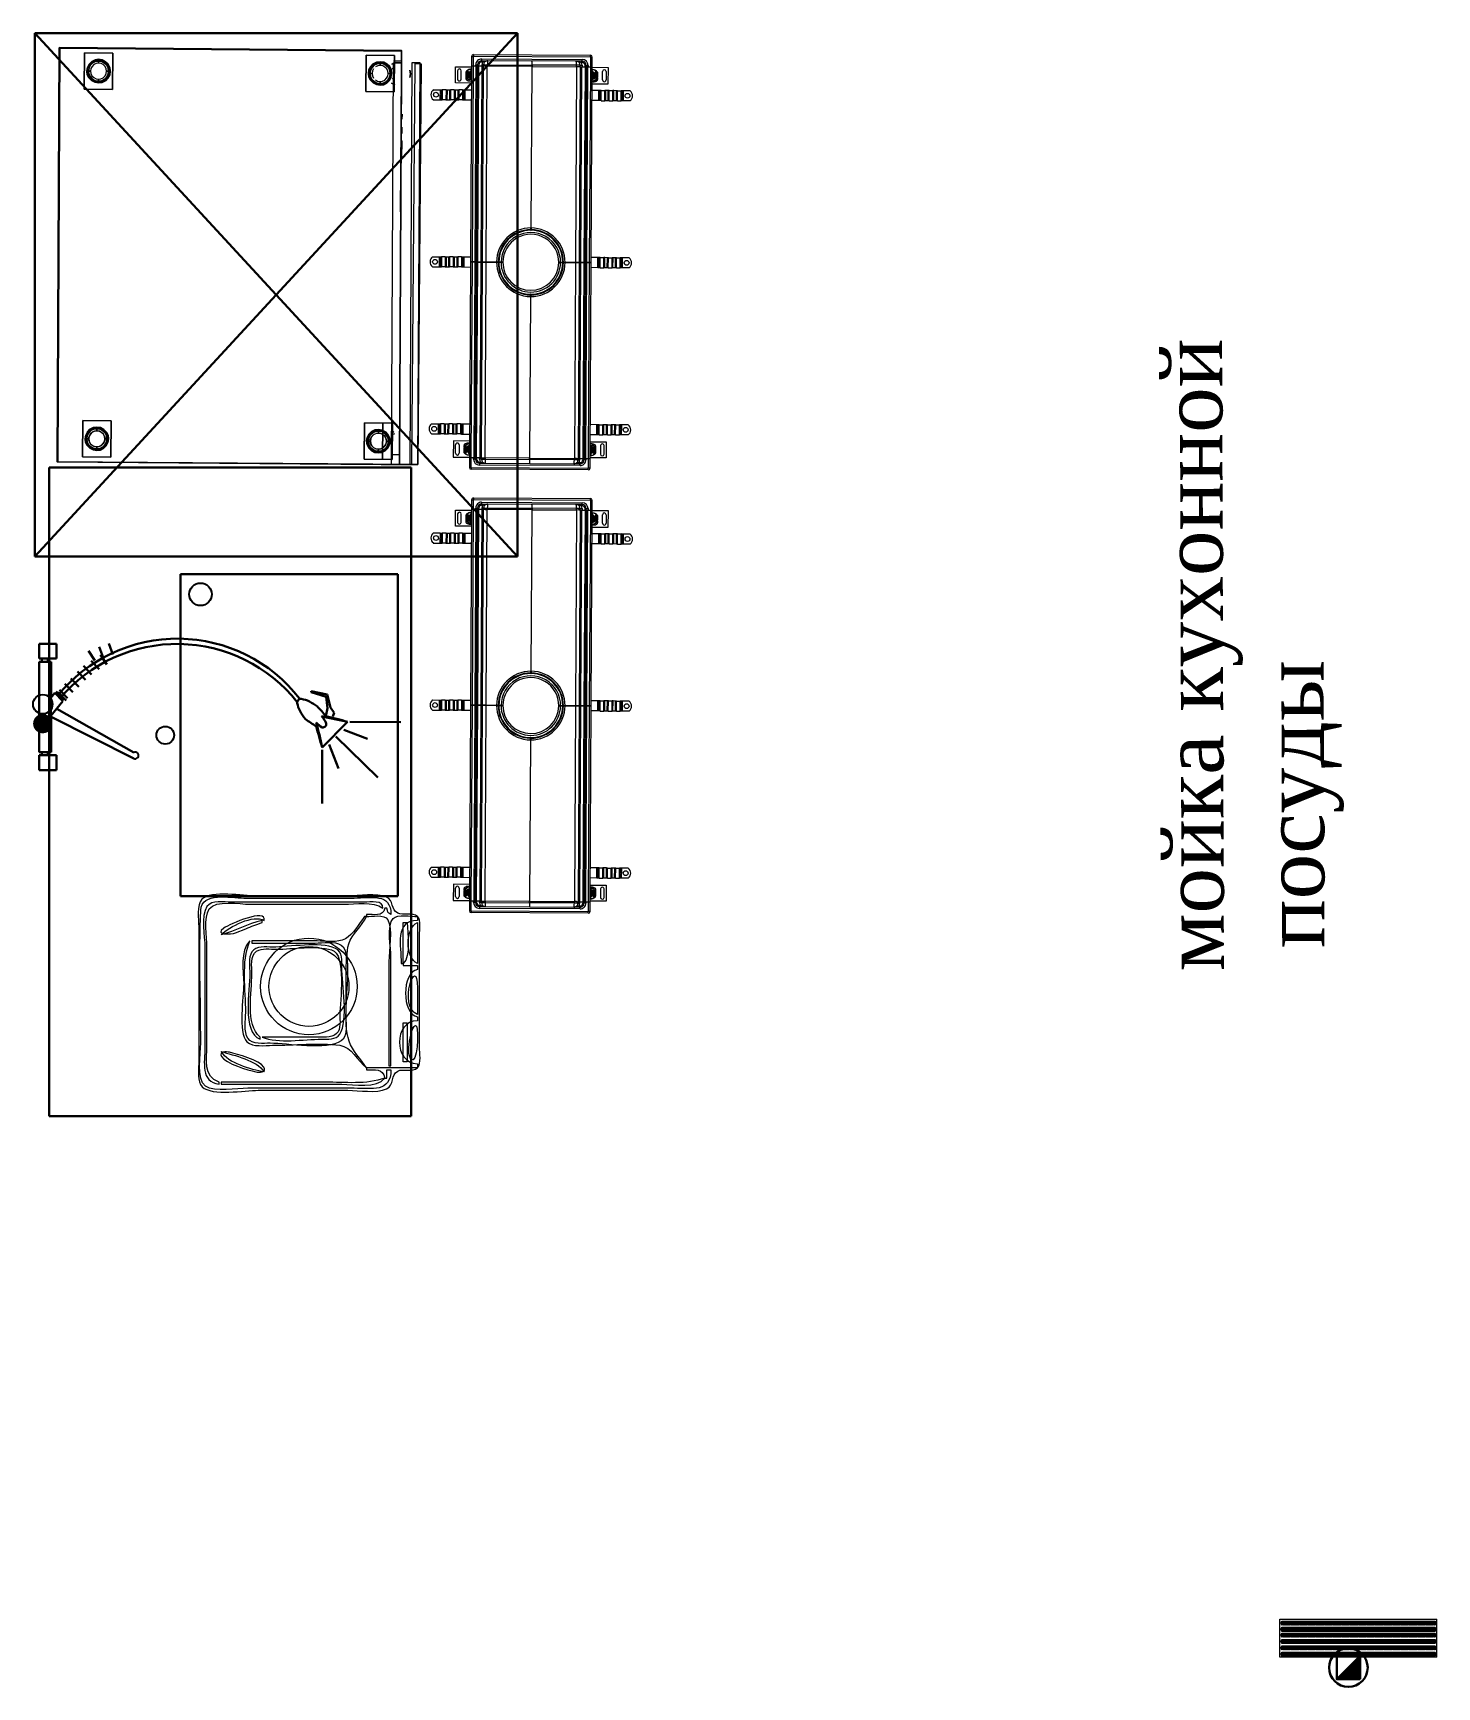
# Model space of a CAD drawing. Header units: millimetres. Extents: x -34838 to 729576, y -214038 to 121482.
# Drawn here: x 726088 to 729576, y -96487 to -92378 of the extents above; entities that cross this region are included whole.
import ezdxf

# ---------------------------------------------------------------- set-up
doc = ezdxf.new("R2010")
doc.units = ezdxf.units.MM
doc.header["$MEASUREMENT"] = 0
doc.linetypes.add('CONTINUA', pattern=[0])
for name, color, linetype, lineweight in [('Obrys', 7, 'Continuous', 18), ('S-Prof__Вентиляція', 106, 'Continuous', 30), ('S-Prof__Електрика', 106, 'Continuous', 30), ('S-Prof__Обладнання__Мухоловки', 160, 'Continuous', 5), ('S-Prof__Обладнання__Обладнання для водопостачання та каналізації', 130, 'Continuous', 5), ('S-Prof__Обладнання__Обладнання з нержавіючої сталі', 191, 'Continuous', 30), ('S-Prof__Обладнання__Теплове обладнання', 51, 'Continuous', 13), ('Артішок__Експлікація приміщень', 8, 'CONTINUA', 5), ('Артішок__Обладнання__Сміттєві баки', 31, 'Continuous', 5), ('ТЕКСТ', 7, 'Continuous', 13)]:
    doc.layers.add(name, color=color, linetype=linetype, lineweight=lineweight)
doc.styles.add('Arial 300', font='Times New Roman.ttf')

msp = doc.modelspace()

# ---------------------------------------------------------------- texts
at = {"layer": 'Артішок__Експлікація приміщень', "insert": (729121.9, -94708.5), "char_height": 150, "width": 3905.166, "attachment_point": 4, "rotation": 90.1686, "style": 'Arial 300'}
msp.add_mtext('мойка кухонной\\P посуды', dxfattribs=at)

# ---------------------------------------------------------------- blocks, each defined once
blk = doc.blocks.new('AUDIT_I_200716151807-1040')
at = {"layer": 'Obrys'}
for centre, radius, start, end in [((1647.2, -11377.4), 5, 157.9445, 163.1163), ((1646.9, -11380.6), 0.5, 90, 118.955), ((1648.9, -11380.6), 0.5, 61.045, 90), ((1656.1, -11382.3), 5.55, 87.7076, 90), ((1656.1, -11382.3), 5.05, 87.7076, 90), ((1666.7, -11374.1), 0.3, 340.0686, 24.2911), ((1668, -11375.6), 1, 198.7302, 231.3988), ((2573.6, -11375.6), 1, 308.6012, 341.2698), ((2575, -11374.1), 0.3, 155.7089, 199.9314), ((2585.5, -11382.3), 5.55, 90, 92.2924), ((2585.5, -11382.3), 5.05, 90, 92.2924), ((2592.8, -11380.6), 0.5, 90, 118.955), ((2594.7, -11380.6), 0.5, 61.045, 90), ((2594.4, -11377.4), 5, 16.8837, 22.0555), ((1647.2, -11687.3), 5, 196.8837, 202.0555), ((1646.9, -11684.1), 0.5, 241.045, 270), ((1648.9, -11684.1), 0.5, 270, 298.955), ((1656.1, -11682.3), 5.05, 270, 272.2924), ((1656.1, -11682.3), 5.55, 270, 272.2924), ((1666.7, -11690.5), 0.3, 335.7089, 19.9314), ((1668, -11689.1), 1, 128.6012, 161.2698), ((2573.6, -11689.1), 1, 18.7302, 51.3988), ((2575, -11690.5), 0.3, 160.0686, 204.2911), ((2585.5, -11682.3), 5.05, 267.7076, 270), ((2585.5, -11682.3), 5.55, 267.7076, 270), ((2592.8, -11684.1), 0.5, 241.045, 270), ((2594.7, -11684.1), 0.5, 270, 298.955), ((2594.4, -11687.3), 5, 337.9445, 343.1163)]:
    blk.add_arc(centre, radius, start, end, dxfattribs=at)
for centre, major_axis, ratio, start_param, end_param in [((1658.9, -11382.1), (-2.76, 2.81), 0.948675, 4.712185, 4.722398), ((1660.9, -11378.7), (0.68, 1.13), 0.865496, 4.64047, 5.024928), ((1631.1, -11532.3), (10, 0), 0.026147, 1.570796, 3.141593), ((1631.1, -11532.3), (-10, 0), 0.026147, 0, 1.570796), ((2035.6, -11531.7), (4.5, -0.03), 0.08689, 4.747797, 6.283185), ((2035.6, -11533), (4.5, 0.03), 0.08689, 0, 1.535389), ((2206.6, -11531.7), (-4.5, -0.03), 0.08689, 0, 1.535389), ((2206.6, -11533), (-4.5, 0.03), 0.08689, 4.747797, 6.283185), ((2611.1, -11532.3), (-10, 0), 0.026147, 3.141593, 4.712389), ((2611.1, -11532.3), (-10, 0), 0.026147, 1.570796, 3.141593), ((2580.7, -11686), (0.68, 1.13), 0.865496, 1.498877, 1.883336), ((2582.8, -11682.6), (-2.76, 2.81), 0.948675, 1.570592, 1.580806)]:
    blk.add_ellipse(centre, major_axis=major_axis, ratio=ratio, start_param=start_param, end_param=end_param, dxfattribs=at)
at = {"layer": 'Obrys', "extrusion": (0, 0, -1)}
for centre, major_axis, ratio, start_param, end_param in [((2580.7, -11378.7), (-0.68, 1.13), 0.865496, 4.64047, 5.024928), ((2582.8, -11382.1), (2.76, 2.81), 0.948675, 4.712185, 4.722398), ((1658.9, -11682.6), (2.76, 2.81), 0.948675, 1.570592, 1.580806), ((1660.9, -11686), (-0.68, 1.13), 0.865496, 1.498877, 1.883336)]:
    blk.add_ellipse(centre, major_axis=major_axis, ratio=ratio, start_param=start_param, end_param=end_param, dxfattribs=at)
blk = doc.blocks.new('Трап широкий')
for p, q in [((-426.1, 246.9), (-426.2, 230.4)), ((-401.1, 246.7), (-401.2, 230.2)), ((-426.3, 213), (-426.4, 206.7)), ((-426.4, 206.7), (-426.4, 204.2)), ((-401.4, 206.5), (-426.4, 206.7)), ((-426.2, 227.2), (-426.3, 224.7)), ((-426.3, 215.5), (-426.3, 224.7)), ((-401.3, 224.6), (-426.3, 224.7)), ((-426.3, 215.5), (-426.3, 213)), ((-401.3, 215.4), (-426.3, 215.5)), ((-401.3, 212.9), (-426.3, 213)), ((-426.2, 230.4), (-426.2, 227.2)), ((-401.2, 230.2), (-426.2, 230.4)), ((-401.2, 227), (-426.2, 227.2)), ((-401.3, 212.9), (-401.4, 206.5)), ((-401.4, 206.5), (-401.4, 204.1)), ((-401.2, 227), (-401.3, 224.6)), ((-401.3, 215.4), (-401.3, 224.6)), ((-401.3, 215.4), (-401.3, 212.9)), ((-401.2, 230.2), (-401.2, 227)), ((-11.3, 210.7), (-11.4, 204.4)), ((-11.2, 228.1), (-11.3, 224.9)), ((-11.3, 224.9), (-11.3, 222.4)), ((13.7, 224.7), (-11.3, 224.9)), ((-11.3, 213.2), (-11.3, 222.4)), ((13.7, 222.3), (-11.3, 222.4)), ((-11.3, 213.2), (-11.3, 210.7)), ((13.7, 213.1), (-11.3, 213.2)), ((13.7, 210.6), (-11.3, 210.7)), ((-11.1, 244.6), (-11.2, 228.1)), ((13.8, 227.9), (-11.2, 228.1)), ((13.7, 210.6), (13.6, 204.2)), ((13.8, 227.9), (13.7, 224.7)), ((13.7, 224.7), (13.7, 222.3)), ((13.7, 213.1), (13.7, 222.3)), ((13.7, 213.1), (13.7, 210.6)), ((13.9, 244.4), (13.8, 227.9)), ((403.7, 208.4), (403.6, 202.1)), ((403.8, 225.8), (403.7, 222.6)), ((403.7, 222.6), (403.7, 220.1)), ((428.7, 222.4), (403.7, 222.6)), ((403.7, 210.9), (403.7, 220.1)), ((428.7, 220), (403.7, 220.1)), ((403.7, 210.9), (403.7, 208.4)), ((428.7, 210.8), (403.7, 210.9)), ((428.7, 208.3), (403.7, 208.4)), ((403.8, 242.3), (403.8, 225.8)), ((428.8, 225.6), (403.8, 225.8)), ((428.7, 208.3), (428.6, 201.9)), ((428.8, 225.6), (428.7, 222.4)), ((428.7, 222.4), (428.7, 220)), ((428.7, 210.8), (428.7, 220)), ((428.7, 210.8), (428.7, 208.3)), ((428.8, 242.1), (428.8, 225.6)), ((-483.4, 192.7), (-483.6, 152.7)), ((-443.4, 192.5), (-483.4, 192.7)), ((-453, 178), (-474, 178.1)), ((-473.9, 187.1), (-452.9, 187)), ((-453.2, 166), (-471.4, 166.2)), ((-470.5, 166.2), (-470.5, 165.7)), ((-470.5, 165.7), (-466, 165.6)), ((-469.6, 166.2), (-469.6, 165.7)), ((-466.9, 166.1), (-466.9, 165.6)), ((-466, 166.1), (-466, 165.6)), ((-464.4, 166.1), (-464.4, 165.6)), ((-464.3, 165.6), (-464.4, 165.6)), ((-464.3, 166.1), (-464.3, 165.6)), ((-464.3, 165.6), (-460.3, 165.6)), ((-463.6, 166.1), (-463.6, 165.6)), ((-463.6, 166.1), (-463.6, 165.6)), ((-461.2, 166.1), (-461.2, 165.6)), ((-460.3, 166.1), (-460.3, 165.6)), ((-458.5, 166.1), (-458.5, 165.6)), ((-458.5, 166.1), (-458.5, 165.6)), ((-458.5, 165.6), (-456.4, 165.5)), ((-457.6, 166), (-457.6, 165.5)), ((-457.6, 166), (-457.6, 165.5)), ((-457.5, 166), (-457.5, 165.5)), ((-457.3, 166), (-457.3, 165.5)), ((-456.4, 166), (-456.4, 165.5)), ((-456.4, 165.5), (-454.2, 165.5)), ((-455.4, 166), (-455.5, 165.5)), ((-455.2, 166), (-455.2, 165.5)), ((-455.2, 166), (-455.2, 165.5)), ((-455.2, 166), (-455.2, 165.5)), ((-454.2, 166), (-454.2, 165.5)), ((-454.2, 166), (-454.2, 165.5)), ((-443.6, 152.5), (-443.4, 192.5)), ((-426.6, 168.8), (-426.7, 152.4)), ((-426.5, 174.5), (-426.6, 172)), ((-426.6, 172), (-426.6, 168.8)), ((-401.6, 171.9), (-426.6, 172)), ((-401.6, 168.7), (-426.6, 168.8)), ((-426.4, 192.5), (-426.5, 186.2)), ((-426.5, 186.2), (-426.5, 183.7)), ((-401.5, 186), (-426.5, 186.2)), ((-426.5, 174.5), (-426.5, 183.7)), ((-401.5, 183.6), (-426.5, 183.7)), ((-401.5, 174.4), (-426.5, 174.5)), ((-426.4, 195), (-426.4, 204.2)), ((-401.4, 204.1), (-426.4, 204.2)), ((-426.4, 195), (-426.4, 192.5)), ((-401.4, 194.9), (-426.4, 195)), ((-401.4, 192.4), (-426.4, 192.5)), ((-401.6, 168.7), (-401.7, 152.2)), ((-401.5, 174.4), (-401.6, 171.9)), ((-401.6, 171.9), (-401.6, 168.7)), ((-401.4, 192.4), (-401.5, 186)), ((-401.5, 186), (-401.5, 183.6)), ((-401.5, 174.4), (-401.5, 183.6)), ((-401.4, 194.9), (-401.4, 204.1)), ((-401.4, 194.9), (-401.4, 192.4)), ((-11.6, 166.5), (-11.7, 150.1)), ((-11.5, 172.2), (-11.6, 169.7)), ((-11.6, 169.7), (-11.6, 166.5)), ((13.4, 169.6), (-11.6, 169.7)), ((13.4, 166.4), (-11.6, 166.5)), ((-11.4, 190.2), (-11.5, 183.9)), ((-11.5, 183.9), (-11.5, 181.4)), ((13.5, 183.7), (-11.5, 183.9)), ((-11.5, 172.2), (-11.5, 181.4)), ((13.5, 181.3), (-11.5, 181.4)), ((13.5, 172.1), (-11.5, 172.2)), ((-11.4, 204.4), (-11.4, 201.9)), ((13.6, 204.2), (-11.4, 204.4)), ((-11.4, 192.7), (-11.4, 201.9)), ((13.6, 201.8), (-11.4, 201.9)), ((-11.4, 192.7), (-11.4, 190.2)), ((13.6, 192.6), (-11.4, 192.7)), ((13.6, 190.1), (-11.4, 190.2)), ((13.4, 166.4), (13.3, 149.9)), ((13.5, 172.1), (13.4, 169.6)), ((13.4, 169.6), (13.4, 166.4)), ((13.6, 190.1), (13.5, 183.7)), ((13.5, 183.7), (13.5, 181.3)), ((13.5, 172.1), (13.5, 181.3)), ((13.6, 204.2), (13.6, 201.8)), ((13.6, 192.6), (13.6, 201.8)), ((13.6, 192.6), (13.6, 190.1)), ((403.4, 169.9), (403.5, 179.1)), ((403.4, 169.9), (403.4, 167.4)), ((428.4, 169.8), (403.4, 169.9)), ((403.4, 167.4), (403.4, 164.2)), ((428.4, 167.3), (403.4, 167.4)), ((403.6, 190.4), (403.5, 187.9)), ((403.5, 187.9), (403.5, 181.6)), ((428.5, 187.8), (403.5, 187.9)), ((403.5, 181.6), (403.5, 179.1)), ((428.5, 181.4), (403.5, 181.6)), ((428.5, 179), (403.5, 179.1)), ((403.6, 202.1), (403.6, 199.6)), ((428.6, 201.9), (403.6, 202.1)), ((403.6, 190.4), (403.6, 199.6)), ((428.6, 199.5), (403.6, 199.6)), ((428.6, 190.3), (403.6, 190.4)), ((428.4, 169.8), (428.5, 179)), ((428.4, 169.8), (428.4, 167.3)), ((428.4, 167.3), (428.4, 164.1)), ((428.6, 190.3), (428.5, 187.8)), ((428.5, 187.8), (428.5, 181.4)), ((428.5, 181.4), (428.5, 179)), ((428.6, 201.9), (428.6, 199.5)), ((428.6, 190.3), (428.6, 199.5)), ((445.8, 147.5), (446, 187.5)), ((446, 187.5), (486, 187.3)), ((476.5, 181.9), (455.5, 182)), ((455.5, 173), (476.5, 172.9)), ((486, 187.3), (485.8, 147.3)), ((-515.8, -142.6), (-514.2, 148.4)), ((-509.7, 148.3), (-514.2, 148.4)), ((-509.7, 148.3), (-511.3, -142.7)), ((-485.7, 152.7), (-509.7, 152.8)), ((-509.7, 148.3), (-509.7, 152.8)), ((-509.7, 148.3), (-485.7, 148.2)), ((-505.2, -122.2), (-503.8, 127.8)), ((-499.3, 127.8), (-503.8, 127.8)), ((-499.3, 127.8), (-500.7, -122.2)), ((-499.3, 127.8), (-496.3, 127.8)), ((-499.3, 125.5), (-496.3, 125.5)), ((-496.3, 127.8), (-496.3, 125.5)), ((-489.2, 137.7), (-489.3, 134.7)), ((-485.8, 134.7), (-489.3, 134.7)), ((-489.3, 122.7), (-489.3, 127.2)), ((-489.3, 127.2), (-485.8, 127.2)), ((-489.2, 142.2), (-485.7, 142.2)), ((-489.2, 137.7), (-489.2, 142.2)), ((-485.7, 137.7), (-489.2, 137.7)), ((-485.7, 137.7), (-485.8, 134.7)), ((-485.8, 134.8), (0.7, 132.1)), ((-485.8, 127.2), (-485.8, 134.7)), ((-485.8, 122.7), (-485.8, 127.2)), ((0.7, 124.3), (-485.8, 127)), ((0.8, 150), (-485.7, 152.7)), ((-485.7, 152.7), (-485.7, 148.2)), ((-485.7, 142.2), (-485.7, 148.2)), ((-485.7, 148), (0.8, 145.3)), ((-485.7, 137.7), (-485.7, 142.2)), ((0.8, 139.3), (-485.7, 142)), ((-485.7, 137.7), (0.7, 135)), ((-475.5, 162.7), (-470.2, 162.7)), ((-468.2, 160.6), (-472.9, 152.6)), ((-470.8, 154.9), (-472.8, 154.9)), ((-472.8, 154.4), (-470.8, 154.4)), ((-469.8, 162.6), (-472.4, 162.6)), ((-467, 155.7), (-471.3, 160.1)), ((-470.8, 160.2), (-468.5, 157.9)), ((-470.2, 162.7), (-464.2, 162.6)), ((-464.9, 162.5), (-469.8, 162.6)), ((-459, 160.6), (-468.2, 160.6)), ((-467.8, 157.6), (-467.3, 157.6)), ((-467.5, 153.6), (-459.7, 153.6)), ((-467.3, 157.6), (-466.7, 157.6)), ((-466.7, 157.6), (-467.2, 158.1)), ((-466.2, 158.1), (-466.2, 158.1)), ((-463.6, 158.1), (-466.2, 158.1)), ((-466.2, 157.6), (-463.6, 157.6)), ((-466.2, 157.6), (-466.2, 157.6)), ((-464.3, 162.5), (-464.9, 162.5)), ((-454.7, 162.5), (-464.3, 162.5)), ((-464.2, 162.6), (-454.7, 162.5)), ((-459, 157.9), (-463.4, 158.1)), ((-463.4, 157.6), (-459, 157.4)), ((-454.4, 152.5), (-459, 160.6)), ((-453.3, 161.1), (-452.7, 159.4)), ((-452.7, 160.8), (-452.9, 161.3)), ((-452.6, 158.9), (-452.7, 159.4)), ((-450.9, 152.5), (-452.5, 158.7)), ((0.7, 135), (0.8, 139.3)), ((0.8, 139.3), (0.7, 135)), ((0.7, 135), (0.7, 132.1)), ((0.7, 135), (487.2, 132.3)), ((0.7, 132.1), (0.7, 135)), ((0.7, 132.1), (0.7, 124.3)), ((0.7, 132.1), (487.2, 129.4)), ((0.7, 124.3), (0.7, 132.1)), ((0.7, 120), (0.7, 124.3)), ((487.2, 121.6), (0.7, 124.3)), ((0.7, 124.3), (0.7, 120)), ((0.8, 145.3), (0.8, 150)), ((487.3, 147.3), (0.8, 150)), ((0.8, 150), (0.8, 145.3)), ((0.8, 145.3), (0.8, 139.3)), ((0.8, 145.3), (487.3, 142.6)), ((0.8, 139.3), (0.8, 145.3)), ((487.3, 136.6), (0.8, 139.3)), ((403.4, 164.2), (403.3, 147.8)), ((428.4, 164.1), (403.4, 164.2)), ((428.4, 164.1), (428.3, 147.6)), ((453.1, 147.5), (454.8, 153.6)), ((454.8, 153.9), (455, 154.3)), ((455, 155.8), (455.2, 156.3)), ((455.6, 156.1), (455, 154.3)), ((455.6, 161), (473.8, 160.9)), ((456.6, 161), (456.6, 160.5)), ((456.6, 161), (456.6, 160.5)), ((458.7, 160.5), (456.6, 160.5)), ((456.6, 147.5), (461.2, 155.5)), ((466.6, 157.4), (457, 157.5)), ((457, 157.4), (466.6, 157.4)), ((457.5, 161), (457.5, 160.5)), ((457.5, 161), (457.5, 160.5)), ((457.6, 161), (457.6, 160.5)), ((457.8, 161), (457.8, 160.5)), ((458.7, 161), (458.7, 160.5)), ((460.8, 160.5), (458.7, 160.5)), ((459.6, 161), (459.6, 160.5)), ((459.9, 161), (459.9, 160.5)), ((459.9, 161), (459.9, 160.5)), ((459.9, 161), (459.9, 160.5)), ((460.9, 161), (460.8, 160.5)), ((460.9, 161), (460.8, 160.5)), ((461.2, 155.5), (470.5, 155.4)), ((461.3, 152.8), (465.6, 153)), ((465.7, 152.5), (461.3, 152.3)), ((469.7, 148.4), (462, 148.4)), ((462.6, 161), (462.6, 160.5)), ((466.7, 160.4), (462.6, 160.5)), ((463.5, 161), (463.5, 160.5)), ((465.9, 160.9), (465.9, 160.4)), ((465.9, 153), (468.4, 153)), ((468.4, 152.5), (465.9, 152.5)), ((466, 160.9), (466, 160.4)), ((466.6, 157.4), (467.2, 157.4)), ((472.6, 157.4), (466.6, 157.4)), ((466.7, 160.9), (466.7, 160.4)), ((466.7, 160.9), (466.7, 160.4)), ((466.7, 160.4), (466.7, 160.4)), ((467.2, 157.4), (472.1, 157.3)), ((468.4, 160.9), (468.4, 160.4)), ((472.9, 160.4), (468.4, 160.4)), ((468.4, 153), (468.5, 153)), ((468.4, 152.5), (468.5, 152.5)), ((468.9, 152.5), (469.5, 152.9)), ((469.5, 152.4), (468.9, 152.5)), ((469.2, 150.5), (473.6, 154.9)), ((469.3, 160.9), (469.3, 160.4)), ((470.1, 152.4), (469.5, 152.4)), ((470.5, 155.4), (475.1, 147.4)), ((473, 155), (470.8, 152.7)), ((472, 160.9), (472, 160.4)), ((472.1, 157.3), (474.7, 157.3)), ((477.8, 157.4), (472.6, 157.4)), ((472.9, 160.9), (472.9, 160.4)), ((473.1, 149.6), (475, 149.6)), ((475, 149.1), (473.1, 149.1)), ((487.3, 136.8), (487.2, 132.3)), ((490.7, 132.3), (487.2, 132.3)), ((487.2, 132.3), (487.2, 129.3)), ((487.2, 121.8), (487.2, 129.3)), ((487.2, 129.3), (490.7, 129.3)), ((487.3, 142.8), (487.3, 147.3)), ((511.3, 147.2), (487.3, 147.3)), ((487.3, 136.8), (487.3, 142.8)), ((487.3, 142.8), (511.3, 142.7)), ((487.3, 136.8), (490.8, 136.8)), ((490.8, 136.8), (490.7, 132.3)), ((490.7, 132.3), (490.7, 129.3)), ((509.7, -148.3), (511.3, 142.7)), ((511.3, 147.2), (511.3, 142.7)), ((515.8, 142.6), (511.3, 142.7)), ((515.8, 142.6), (514.2, -148.4)), ((-489.4, 113.6), (-490, 3)), ((-489.3, 122.7), (-489.4, 113.6)), ((-485.9, 113.6), (-489.4, 113.6)), ((-485.8, 122.7), (-489.3, 122.7)), ((-486.5, 3), (-485.9, 113.6)), ((-485.8, 119), (-485.9, 113.6)), ((-485.9, 113.6), (0.6, 110.9)), ((-485.8, 122.7), (0.7, 120)), ((0.6, 110.9), (0.5, 85.1)), ((0.5, 85.1), (0.6, 110.9)), ((0.7, 120), (0.6, 110.9)), ((0.6, 110.9), (0.7, 120)), ((0.6, 110.9), (487.1, 108.2)), ((0.7, 120), (487.2, 117.3)), ((486.5, -2.4), (487.1, 108.2)), ((487.1, 113.6), (487.1, 108.2)), ((487.1, 108.2), (490.6, 108.2)), ((487.2, 117.3), (487.2, 121.8)), ((490.7, 121.8), (487.2, 121.8)), ((487.2, 117.3), (490.7, 117.3)), ((490.6, 108.2), (490, -2.5)), ((490.7, 117.3), (490.6, 108.2)), ((490.7, 117.3), (490.7, 121.8)), ((500.7, 122.2), (497.7, 122.2)), ((497.7, 122.2), (497.7, 119.9)), ((500.7, 119.9), (497.7, 119.9)), ((499.3, -127.8), (500.7, 122.2)), ((505.2, 122.2), (500.7, 122.2)), ((505.2, 122.2), (503.8, -127.8)), ((0.4, 81), (0.4, 79.5)), ((0.4, 79.5), (0.4, 81)), ((0.4, 79.5), (0.4, 74)), ((0.4, 74), (0.4, 79.5)), ((0.4, 69.5), (0.4, 74)), ((0.4, 74), (0.4, 69.5)), ((-490.6, -108.2), (-490, 2.5)), ((-490, 3), (-486.5, 3)), ((-490, 2.5), (-490, 3)), ((-486.5, 2.4), (-490, 2.5)), ((-486.5, 2.4), (-487.1, -108.2)), ((-85.3, 0.7), (-486.5, 3)), ((-486.5, 3), (-486.5, 2.4)), ((-486.5, 2.4), (-85.3, 0.2)), ((-79.5, 0.7), (-81, 0.7)), ((-79.5, 0.2), (-81, 0.2)), ((79.5, -0.2), (81, -0.2)), ((79.5, -0.7), (81, -0.7)), ((486.5, -2.4), (85.3, -0.2)), ((85.3, -0.7), (486.5, -3)), ((486.5, -3), (485.9, -113.6)), ((486.5, -3), (486.5, -2.4)), ((486.5, -2.4), (490, -2.5)), ((490, -3), (486.5, -3)), ((489.4, -113.6), (490, -3)), ((490, -2.5), (490, -3)), ((-0.4, -74), (-0.4, -69.5)), ((-0.4, -69.5), (-0.4, -74)), ((-0.4, -74), (-0.4, -79.5)), ((-0.4, -79.5), (-0.4, -74)), ((-0.4, -79.5), (-0.4, -81)), ((-0.4, -81), (-0.4, -79.5)), ((-505.2, -122.2), (-500.7, -122.2)), ((-500.7, -119.9), (-497.7, -119.9)), ((-500.7, -122.2), (-497.7, -122.2)), ((-497.7, -122.2), (-497.7, -119.9)), ((-490.7, -117.3), (-490.6, -108.2)), ((-490.7, -117.3), (-490.7, -121.8)), ((-487.2, -117.3), (-490.7, -117.3)), ((-490.7, -121.8), (-487.2, -121.8)), ((-487.1, -108.2), (-490.6, -108.2)), ((-0.7, -120), (-487.2, -117.3)), ((-487.2, -117.3), (-487.2, -121.8)), ((-487.2, -121.6), (-0.7, -124.3)), ((-487.2, -121.8), (-487.2, -129.3)), ((-0.6, -110.9), (-487.1, -108.2)), ((-487.1, -113.6), (-487.1, -108.2)), ((-0.6, -110.9), (-0.7, -120)), ((-0.7, -120), (-0.6, -110.9)), ((-0.7, -124.3), (-0.7, -120)), ((485.8, -122.7), (-0.7, -120)), ((-0.7, -120), (-0.7, -124.3)), ((-0.5, -85.1), (-0.6, -110.9)), ((-0.6, -110.9), (-0.5, -85.1)), ((485.9, -113.6), (-0.6, -110.9)), ((485.8, -119), (485.9, -113.6)), ((485.8, -122.7), (485.8, -127.2)), ((485.8, -122.7), (489.3, -122.7)), ((485.9, -113.6), (489.4, -113.6)), ((489.3, -122.7), (489.4, -113.6)), ((489.3, -122.7), (489.3, -127.2)), ((-515.8, -142.6), (-511.3, -142.7)), ((-487.3, -142.8), (-511.3, -142.7)), ((-511.3, -147.2), (-511.3, -142.7)), ((-511.3, -147.2), (-487.3, -147.3)), ((-490.8, -136.8), (-490.7, -132.3)), ((-487.3, -136.8), (-490.8, -136.8)), ((-490.7, -132.3), (-490.7, -129.3)), ((-487.2, -129.3), (-490.7, -129.3)), ((-490.7, -132.3), (-487.2, -132.3)), ((-487.3, -136.8), (-487.2, -132.3)), ((-487.3, -136.6), (-0.8, -139.3)), ((-487.3, -136.8), (-487.3, -142.8)), ((-0.8, -145.3), (-487.3, -142.6)), ((-487.3, -142.8), (-487.3, -147.3)), ((-487.3, -147.3), (-0.8, -150)), ((-487.2, -132.3), (-487.2, -129.3)), ((-0.7, -132.1), (-487.2, -129.4)), ((-0.7, -135), (-487.2, -132.3)), ((-485.5, -187.3), (-485.3, -147.3)), ((-477.2, -157.4), (-472, -157.4)), ((-470, -155.4), (-474.5, -147.4)), ((-474.5, -149.1), (-472.5, -149.1)), ((-472.5, -149.6), (-474.5, -149.6)), ((-471.5, -157.3), (-474.2, -157.3)), ((-455, -161), (-473.3, -160.9)), ((-468.7, -150.5), (-473.1, -154.9)), ((-472.5, -155), (-470.2, -152.7)), ((-472.3, -160.4), (-467.8, -160.4)), ((-472.3, -160.9), (-472.3, -160.4)), ((-472, -157.4), (-466, -157.4)), ((-466.7, -157.4), (-471.5, -157.3)), ((-471.4, -160.9), (-471.4, -160.4)), ((-460.7, -155.5), (-470, -155.4)), ((-469.5, -152.4), (-469, -152.5)), ((-469.2, -148.4), (-461.4, -148.4)), ((-469, -152.5), (-468.4, -152.5)), ((-468.4, -152.5), (-469, -153)), ((-468.7, -160.9), (-468.7, -160.4)), ((-467.9, -152.5), (-465.3, -152.5)), ((-467.9, -152.5), (-467.9, -152.5)), ((-467.9, -153), (-467.9, -153)), ((-465.3, -153), (-467.9, -153)), ((-467.8, -160.9), (-467.8, -160.4)), ((-466, -157.4), (-466.7, -157.4)), ((-466.1, -160.4), (-466.2, -160.4)), ((-466.2, -160.9), (-466.2, -160.4)), ((-466.1, -160.4), (-462.1, -160.5)), ((-466.1, -160.9), (-466.1, -160.4)), ((-456.5, -157.4), (-466, -157.4)), ((-466, -157.4), (-456.5, -157.5)), ((-465.4, -160.9), (-465.4, -160.4)), ((-465.4, -160.9), (-465.4, -160.4)), ((-465.1, -152.5), (-460.7, -152.3)), ((-460.7, -152.8), (-465.1, -153)), ((-463, -161), (-463, -160.5)), ((-462.1, -161), (-462.1, -160.5)), ((-456, -147.5), (-460.7, -155.5)), ((-460.3, -160.5), (-458.2, -160.5)), ((-460.3, -161), (-460.3, -160.5)), ((-460.3, -161), (-460.3, -160.5)), ((-459.4, -161), (-459.4, -160.5)), ((-459.4, -161), (-459.4, -160.5)), ((-459.3, -161), (-459.3, -160.5)), ((-459.1, -161), (-459.1, -160.5)), ((-458.2, -160.5), (-456.1, -160.5)), ((-458.2, -161), (-458.2, -160.5)), ((-457.3, -161), (-457.3, -160.5)), ((-457, -161), (-457, -160.5)), ((-457, -161), (-457, -160.5)), ((-457, -161), (-457, -160.5)), ((-456.1, -161), (-456.1, -160.5)), ((-456.1, -161), (-456.1, -160.5)), ((-455.1, -156.1), (-454.5, -154.3)), ((-454.5, -155.8), (-454.7, -156.3)), ((-454.3, -153.9), (-454.5, -154.3)), ((-452.5, -147.5), (-454.2, -153.6)), ((-445.3, -147.5), (-445.5, -187.5)), ((-428.4, -164.1), (-428.3, -147.6)), ((-428.4, -167.3), (-428.4, -164.1)), ((-428.4, -164.1), (-403.4, -164.2)), ((-403.4, -164.2), (-403.3, -147.8)), ((-403.4, -167.4), (-403.4, -164.2)), ((-13.4, -166.4), (-13.3, -149.9)), ((-0.8, -139.3), (-0.7, -135)), ((-0.7, -135), (-0.8, -139.3)), ((-0.8, -139.3), (-0.8, -145.3)), ((-0.8, -139.3), (485.7, -142)), ((-0.8, -145.3), (-0.8, -139.3)), ((-0.8, -150), (-0.8, -145.3)), ((485.7, -148), (-0.8, -145.3)), ((-0.8, -145.3), (-0.8, -150)), ((-0.8, -150), (485.7, -152.7)), ((-0.7, -124.3), (-0.7, -132.1)), ((-0.7, -124.3), (485.8, -127)), ((-0.7, -132.1), (-0.7, -124.3)), ((-0.7, -132.1), (-0.7, -135)), ((485.8, -134.8), (-0.7, -132.1)), ((-0.7, -135), (-0.7, -132.1)), ((485.7, -137.7), (-0.7, -135)), ((11.6, -166.5), (11.7, -150.1)), ((401.6, -168.7), (401.7, -152.2)), ((426.6, -168.8), (426.7, -152.4)), ((444.2, -152.5), (443.9, -192.5)), ((451.4, -152.5), (453, -158.7)), ((453.1, -158.9), (453.3, -159.4)), ((453.8, -161.1), (453.3, -159.4)), ((453.3, -160.8), (453.5, -161.3)), ((454.9, -152.5), (459.5, -160.6)), ((464.8, -162.6), (455.2, -162.5)), ((455.3, -162.5), (464.8, -162.5)), ((459.5, -157.9), (463.9, -158.1)), ((459.5, -160.6), (468.7, -160.6)), ((463.9, -157.6), (459.6, -157.4)), ((468, -153.6), (460.3, -153.6)), ((466.7, -157.6), (464.1, -157.6)), ((464.1, -158.1), (466.7, -158.1)), ((464.8, -162.5), (465.5, -162.5)), ((470.8, -162.7), (464.8, -162.6)), ((465.5, -162.5), (470.3, -162.6)), ((466.7, -157.6), (466.7, -157.6)), ((466.7, -158.1), (466.8, -158.1)), ((467.8, -157.6), (467.2, -157.6)), ((467.2, -157.6), (467.8, -158.1)), ((467.5, -155.7), (471.9, -160.1)), ((468.3, -157.6), (467.8, -157.6)), ((468.7, -160.6), (473.4, -152.6)), ((471.3, -160.2), (469, -157.9)), ((470.3, -162.6), (472.9, -162.6)), ((476, -162.7), (470.8, -162.7)), ((473.3, -154.4), (471.4, -154.4)), ((471.4, -154.9), (473.3, -154.9)), ((483.9, -192.7), (484.2, -152.7)), ((485.7, -137.7), (485.8, -134.7)), ((485.7, -137.7), (485.7, -142.2)), ((485.7, -137.7), (489.2, -137.7)), ((485.7, -142.2), (485.7, -148.2)), ((489.2, -142.2), (485.7, -142.2)), ((485.7, -152.7), (485.7, -148.2)), ((509.7, -148.3), (485.7, -148.2)), ((485.7, -152.7), (509.7, -152.8)), ((485.8, -127.2), (485.8, -134.7)), ((489.3, -127.2), (485.8, -127.2)), ((485.8, -134.7), (489.3, -134.7)), ((489.2, -137.7), (489.3, -134.7)), ((489.2, -137.7), (489.2, -142.2)), ((499.3, -125.5), (496.3, -125.5)), ((496.3, -127.8), (496.3, -125.5)), ((499.3, -127.8), (496.3, -127.8)), ((499.3, -127.8), (503.8, -127.8)), ((509.7, -148.3), (509.7, -152.8)), ((509.7, -148.3), (514.2, -148.4)), ((-445.5, -187.5), (-485.5, -187.3)), ((-476, -181.9), (-455, -182)), ((-454.9, -173), (-475.9, -172.9)), ((-428.7, -208.3), (-428.6, -201.9)), ((-428.6, -190.3), (-428.5, -187.8)), ((-428.6, -190.3), (-428.6, -199.5)), ((-428.6, -190.3), (-403.6, -190.4)), ((-428.6, -201.9), (-428.6, -199.5)), ((-428.6, -199.5), (-403.6, -199.6)), ((-428.6, -201.9), (-403.6, -202.1)), ((-428.4, -169.8), (-428.5, -179)), ((-428.5, -181.4), (-428.5, -179)), ((-428.5, -179), (-403.5, -179.1)), ((-428.5, -187.8), (-428.5, -181.4)), ((-428.5, -181.4), (-403.5, -181.6)), ((-428.5, -187.8), (-403.5, -187.9)), ((-428.4, -169.8), (-428.4, -167.3)), ((-428.4, -167.3), (-403.4, -167.4)), ((-428.4, -169.8), (-403.4, -169.9)), ((-403.7, -208.4), (-403.6, -202.1)), ((-403.6, -190.4), (-403.5, -187.9)), ((-403.6, -190.4), (-403.6, -199.6)), ((-403.6, -202.1), (-403.6, -199.6)), ((-403.4, -169.9), (-403.5, -179.1)), ((-403.5, -181.6), (-403.5, -179.1)), ((-403.5, -187.9), (-403.5, -181.6)), ((-403.4, -169.9), (-403.4, -167.4)), ((-13.7, -210.6), (-13.6, -204.2)), ((-13.6, -190.1), (-13.5, -183.7)), ((-13.6, -192.6), (-13.6, -190.1)), ((-13.6, -190.1), (11.4, -190.2)), ((-13.6, -192.6), (-13.6, -201.8)), ((-13.6, -192.6), (11.4, -192.7)), ((-13.6, -204.2), (-13.6, -201.8)), ((-13.6, -201.8), (11.4, -201.9)), ((-13.6, -204.2), (11.4, -204.4)), ((-13.5, -172.1), (-13.4, -169.6)), ((-13.5, -172.1), (-13.5, -181.3)), ((-13.5, -172.1), (11.5, -172.2)), ((-13.5, -183.7), (-13.5, -181.3)), ((-13.5, -181.3), (11.5, -181.4)), ((-13.5, -183.7), (11.5, -183.9)), ((-13.4, -169.6), (-13.4, -166.4)), ((-13.4, -166.4), (11.6, -166.5)), ((-13.4, -169.6), (11.6, -169.7)), ((11.3, -210.7), (11.4, -204.4)), ((11.4, -190.2), (11.5, -183.9)), ((11.4, -192.7), (11.4, -190.2)), ((11.4, -192.7), (11.4, -201.9)), ((11.4, -204.4), (11.4, -201.9)), ((11.5, -172.2), (11.6, -169.7)), ((11.5, -172.2), (11.5, -181.4)), ((11.5, -183.9), (11.5, -181.4)), ((11.6, -169.7), (11.6, -166.5)), ((401.4, -192.4), (401.5, -186)), ((401.4, -194.9), (401.4, -192.4)), ((401.4, -192.4), (426.4, -192.5)), ((401.4, -194.9), (401.4, -204.1)), ((401.4, -194.9), (426.4, -195)), ((401.4, -206.5), (401.4, -204.1)), ((401.4, -204.1), (426.4, -204.2)), ((401.5, -174.4), (401.6, -171.9)), ((401.5, -174.4), (401.5, -183.6)), ((401.5, -174.4), (426.5, -174.5)), ((401.5, -186), (401.5, -183.6)), ((401.5, -183.6), (426.5, -183.7)), ((401.5, -186), (426.5, -186.2)), ((401.6, -171.9), (401.6, -168.7)), ((401.6, -168.7), (426.6, -168.8)), ((401.6, -171.9), (426.6, -172)), ((426.4, -192.5), (426.5, -186.2)), ((426.4, -195), (426.4, -192.5)), ((426.4, -195), (426.4, -204.2)), ((426.4, -206.7), (426.4, -204.2)), ((426.5, -174.5), (426.6, -172)), ((426.5, -174.5), (426.5, -183.7)), ((426.5, -186.2), (426.5, -183.7)), ((426.6, -172), (426.6, -168.8)), ((443.9, -192.5), (483.9, -192.7)), ((453.5, -178), (474.5, -178.1)), ((474.5, -187.1), (453.5, -187)), ((453.8, -166), (472, -166.2)), ((454.8, -166), (454.8, -165.5)), ((456.9, -165.5), (454.8, -165.5)), ((454.8, -166), (454.8, -165.5)), ((455.7, -166), (455.7, -165.5)), ((455.7, -166), (455.7, -165.5)), ((455.8, -166), (455.8, -165.5)), ((456, -166), (456, -165.5)), ((456.9, -166), (456.9, -165.5)), ((459, -165.6), (456.9, -165.5)), ((457.8, -166.1), (457.8, -165.6)), ((458.1, -166.1), (458.1, -165.6)), ((458.1, -166.1), (458.1, -165.6)), ((458.1, -166.1), (458.1, -165.6)), ((459, -166.1), (459, -165.6)), ((459, -166.1), (459, -165.6)), ((464.9, -165.6), (460.8, -165.6)), ((460.8, -166.1), (460.8, -165.6)), ((461.7, -166.1), (461.7, -165.6)), ((464.1, -166.1), (464.1, -165.6)), ((464.2, -166.1), (464.2, -165.6)), ((464.9, -165.6), (464.9, -165.6)), ((464.9, -166.1), (464.9, -165.6)), ((464.9, -166.1), (464.9, -165.6)), ((466.5, -166.1), (466.6, -165.6)), ((471.1, -165.7), (466.6, -165.6)), ((467.5, -166.1), (467.5, -165.6)), ((470.1, -166.2), (470.2, -165.7)), ((471.1, -166.2), (471.1, -165.7)), ((-428.8, -225.6), (-428.7, -222.4)), ((-428.8, -242.1), (-428.8, -225.6)), ((-428.8, -225.6), (-403.8, -225.8)), ((-428.7, -210.8), (-428.7, -208.3)), ((-428.7, -208.3), (-403.7, -208.4)), ((-428.7, -210.8), (-428.7, -220)), ((-428.7, -210.8), (-403.7, -210.9)), ((-428.7, -222.4), (-428.7, -220)), ((-428.7, -220), (-403.7, -220.1)), ((-428.7, -222.4), (-403.7, -222.6)), ((-403.8, -225.8), (-403.7, -222.6)), ((-403.8, -242.3), (-403.8, -225.8)), ((-403.7, -210.9), (-403.7, -208.4)), ((-403.7, -210.9), (-403.7, -220.1)), ((-403.7, -222.6), (-403.7, -220.1)), ((-13.9, -244.4), (-13.8, -227.9)), ((-13.8, -227.9), (-13.7, -224.7)), ((-13.8, -227.9), (11.2, -228.1)), ((-13.7, -213.1), (-13.7, -210.6)), ((-13.7, -210.6), (11.3, -210.7)), ((-13.7, -213.1), (-13.7, -222.3)), ((-13.7, -213.1), (11.3, -213.2)), ((-13.7, -224.7), (-13.7, -222.3)), ((-13.7, -222.3), (11.3, -222.4)), ((-13.7, -224.7), (11.3, -224.9)), ((11.1, -244.6), (11.2, -228.1)), ((11.2, -228.1), (11.3, -224.9)), ((11.3, -213.2), (11.3, -210.7)), ((11.3, -213.2), (11.3, -222.4)), ((11.3, -224.9), (11.3, -222.4)), ((401.1, -246.7), (401.2, -230.2)), ((401.2, -227), (401.3, -224.6)), ((401.2, -230.2), (401.2, -227)), ((401.2, -227), (426.2, -227.2)), ((401.2, -230.2), (426.2, -230.4)), ((401.3, -212.9), (401.4, -206.5)), ((401.3, -215.4), (401.3, -212.9)), ((401.3, -212.9), (426.3, -213)), ((401.3, -215.4), (401.3, -224.6)), ((401.3, -215.4), (426.3, -215.5)), ((401.3, -224.6), (426.3, -224.7)), ((401.4, -206.5), (426.4, -206.7)), ((426.1, -246.9), (426.2, -230.4)), ((426.2, -227.2), (426.3, -224.7)), ((426.2, -230.4), (426.2, -227.2)), ((426.3, -213), (426.4, -206.7)), ((426.3, -215.5), (426.3, -213)), ((426.3, -215.5), (426.3, -224.7))]:
    blk.add_line(p, q)
for centre, major_axis, ratio, start_param, end_param in [((-413.7, 236.8), (11.3, 11.3), 1, -0.118438, 1.674894), ((1.3, 234.5), (11.3, -11.3), 1, 1.452358, 3.24569), ((416.3, 232.2), (11.3, 11.3), 1, -0.118438, 1.674894), ((-413.7, 240.3), (4.24, 4.25), 1, 2.349024, 8.632209), ((1.3, 238), (4.25, -4.24), 1, 3.919820396809793, 10.20300570398938), ((416.3, 235.7), (4.25, -4.24), 1, 3.919820396809793, 10.20300570398938), ((-474, 182.6), (3.18, 3.19), 1, 0.778228, 3.91982), ((-463.8, 154.9), (9.88, 9.92), 1, 1.474391, 2.022059), ((-471.5, 164.2), (1.42, -1.41), 1, 2.346186, 3.045187), ((-453.2, 164), (1.41, 1.42), 1, -0.237023, 0.77539), ((-453, 182.5), (3.18, 3.19), 1, 3.91982, 7.061413), ((-471.8, 152.6), (16.8, 16.9), 1, -0.450755, -0.237023), ((455.5, 177.5), (3.19, -3.18), 1, 2.349024, 5.490617), ((476.5, 177.4), (3.19, -3.18), 1, 5.490617, 8.632209), ((-509.7, 148.3), (3.18, 3.19), 1, 0.778228, 2.349024), ((-489.3, 127.7), (10.3, -10.2), 1, 2.349024, 3.91982), ((-489.3, 127.7), (7.06, 7.08), 1, 0.778228, 2.349024), ((-489.3, 127.7), (4.96, -4.94), 1, 2.349024, 3.91982), ((-489.4, 112.7), (10.3, -10.2), 1, 2.349024, 2.852826), ((-462.9, 154.6), (10.6, -10.6), 1, 3.592855, 3.945058), ((-471.9, 154.4), (4.25, -4.24), 1, 3.945058, 4.223329), ((-472.4, 157.6), (3.54, -3.53), 1, 2.349024, 3.53488), ((-471.8, 152.6), (2.12, 2.12), 1, -0.792569, 2.349024), ((-471.8, 152.6), (1.77, -1.76), 1, 0.778228, 3.91982), ((-471.8, 152.6), (1.42, -1.41), 1, 2.854385, 3.91982), ((-470.3, 161.2), (1.06, -1.06), 1, 2.346186, 4.702001), ((-463.6, 152.6), (5.52, -5.51), 1, 0.778228, 3.91982), ((-469.8, 161.2), (0.972, -0.969), 1, 2.349024, 4.704839), ((-463.6, 152.6), (5.4, 5.42), 1, -0.792569, 2.349024), ((-471.8, 152.6), (1.41, 1.42), 1, -0.792569, 0.272867), ((-463.6, 152.6), (4.9, 4.91), 1, -0.792569, 2.349024), ((-463.6, 152.6), (4.24, 4.25), 1, -0.792569, 2.349024), ((-463.6, 152.6), (3.57, 3.58), 1, 1.508741, 2.349024), ((-463.6, 152.6), (3.53, 3.54), 1, -0.792569, 2.349024), ((-463.6, 152.6), (3.54, -3.53), 1, 3.718463, 3.91982), ((-467.8, 158.6), (0.708, -0.706), 1, 4.704839, 5.490617), ((-463.6, 152.6), (3.53, 3.54), 1, -0.591211, 2.147666), ((-463.6, 152.6), (2.96, 2.97), 1, -0.792569, 2.349024), ((-459.3, 158.7), (5.65, 5.67), 1, 2.182028, 2.876193), ((-463.6, 152.6), (2.82, 2.83), 1, -0.539888, 2.096344), ((-459.4, 158.8), (5.6, -5.58), 1, 3.755662, 4.006817), ((-464.3, 159.6), (2.12, -2.12), 1, 2.346186, 3.752824), ((-464.3, 159.6), (2.05, -2.05), 1, 2.349024, 3.755662), ((-463.6, 152.6), (3.57, 3.58), 1, 0.778228, 1.508741), ((-470.2, 152.5), (3.18, 3.19), 0.999998, -0.2654, -0.010388), ((-470.2, 152.5), (3.18, 3.19), 1, -0.772338, -0.265399), ((-463.6, 152.6), (1.06, -1.06), 1, 0.778228, 3.91982), ((-463.6, 152.6), (0.988, 0.992), 1, -0.792569, 2.349024), ((-459.1, 156.4), (1.06, -1.06), 1, 0.511203, 2.309013), ((-459.1, 156.4), (0.708, -0.706), 1, 0.51068, 2.309013), ((-463.6, 152.6), (3.54, -3.53), 1, 0.778228, 0.979586), ((-455.2, 160.5), (1.42, -1.41), 1, 1.105131, 2.349024), ((-454.7, 160.5), (1.41, 1.42), 1, -0.36861, 0.778228), ((-454.7, 160.4), (1.48, 1.49), 1, -0.358794, 0.77539), ((-451, 159.9), (1.24, 1.24), 1, 1.86738, 5.83243), ((-450.9, 160), (1.34, 1.34), 1, 2.001156, 2.675928), ((-471.8, 152.6), (14.8, -14.8), 0.999988, 1.181501, 1.212006), ((-451, 160), (1.38, 1.38), 1, 3.246102, 4.374509), ((-449.7, 157.3), (0.706, 0.708), 1, -0.690818, 1.232917), ((-470.6, 155.3), (15.5, 15.6), 1, -0.914078, -0.690818), ((472.9, 150), (15.6, -15.5), 1, 3.818069, 4.04133), ((452, 152.3), (0.708, -0.706), 1, 1.894335, 3.818069), ((453.3, 154.9), (1.24, -1.24), 1, 3.578007, 7.543057), ((474, 147.4), (16.9, -16.8), 1, 3.364274, 3.578007), ((453.3, 154.9), (1.38, -1.38), 1, 5.035928, 6.164335), ((455.6, 159), (1.42, -1.41), 1, 2.351862, 3.364274), ((474, 147.4), (14.8, 14.8), 0.999986, 1.915245, 1.94575), ((453.2, 154.9), (1.34, 1.34), 1, -1.119472, -0.444701), ((457, 155.4), (1.49, -1.48), 1, 2.351862, 3.486046), ((457, 155.4), (1.41, 1.42), 1, 0.778228, 1.925065), ((457.5, 155.4), (1.42, -1.41), 1, 2.349024, 3.592917), ((465.8, 147.4), (5.52, -5.51), 1, 0.778228, 3.91982), ((465.8, 147.4), (5.42, -5.4), 1, 0.778228, 3.91982), ((465.8, 147.4), (4.91, -4.9), 1, 0.778228, 3.91982), ((461.3, 151.3), (1.06, 1.06), 1, 0.818238, 2.616049), ((465.8, 147.4), (4.24, 4.25), 1, -0.792569, 2.349024), ((461.3, 151.3), (0.708, -0.706), 1, 2.389035, 4.187368), ((465.8, 147.4), (3.53, 3.54), 1, -0.792569, 2.349024), ((465.8, 147.4), (3.54, -3.53), 1, 3.718463, 3.91982), ((465.8, 147.4), (3.54, -3.53), 1, 0.979586, 3.718463), ((465.8, 147.4), (2.96, 2.97), 1, -0.792569, 2.349024), ((465.8, 147.4), (2.82, 2.83), 1, -0.539888, 2.096344), ((465.8, 147.4), (1.06, 1.06), 1, -0.792569, 2.349024), ((465.8, 147.4), (0.992, -0.988), 1, 0.778228, 3.91982), ((465.8, 147.4), (3.57, 3.58), 1, 0.047715, 0.778228), ((466.6, 154.5), (2.05, -2.05), 1, 0.942386, 2.349024), ((466.5, 154.4), (2.12, 2.12), 1, -0.625573, 0.781066), ((472.4, 147.3), (3.19, -3.18), 1, 3.392651, 3.89959), ((461.6, 153.6), (5.67, -5.65), 1, 0.251059, 0.945224), ((472.4, 147.3), (3.19, -3.18), 0.999998, 3.13764, 3.392652), ((465.8, 147.4), (3.58, -3.57), 1, 0.778228, 1.618511), ((461.6, 153.7), (5.58, 5.6), 1, -0.879565, -0.62841), ((470.1, 153.4), (0.706, 0.708), 1, 3.91982, 4.705598), ((465.8, 147.4), (3.53, 3.54), 1, -0.792569, -0.591211), ((474, 147.4), (2.12, 2.12), 1, -0.792569, 2.349024), ((474, 147.4), (1.76, 1.77), 1, -0.792569, 2.349024), ((474, 147.4), (1.42, -1.41), 1, 2.854385, 3.91982), ((472.1, 156), (0.972, -0.969), 1, 6.276395, 8.632209), ((472.5, 155.9), (1.06, -1.06), 1, 6.279233, 8.635047), ((473.8, 158.9), (1.41, 1.42), 1, 0.082065, 0.781066), ((474.7, 152.3), (3.53, 3.54), 1, -0.407628, 0.778228), ((474, 147.4), (1.42, -1.41), 1, 0.778228, 1.843663), ((466, 149.8), (9.92, -9.88), 1, 1.105193, 1.652861), ((465.1, 149.4), (10.6, 10.6), 1, -0.817806, -0.465603), ((474.1, 149.2), (4.24, 4.25), 1, -1.096077, -0.817806), ((490.7, 122.3), (7.06, 7.08), 1, -0.792569, 0.778228), ((490.7, 122.3), (4.96, -4.94), 1, 0.778228, 2.349024), ((490.7, 122.3), (10.2, 10.3), 1, -0.792569, 0.778228), ((511.3, 142.7), (3.19, -3.18), 1, 0.778228, 2.349024), ((-489.4, 112.7), (7.08, -7.06), 1, 2.349024, 3.91982), ((-489.4, 112.7), (10, -0.06), 0.087156, 1.570796, 3.141593), ((0.2, -0.4), (60.6, -60.4), 1, 2.350852, 3.91218), ((-0.2, -0.4), (60.6, -60.4), 1, 0.785868, 2.347196), ((490.6, 107.3), (10, -0.06), 0.087156, 0, 1.570796), ((490.6, 107.3), (10.2, 10.3), 1, 0.274426, 0.778228), ((490.6, 107.3), (7.06, 7.08), 1, -0.792569, 0.778228), ((0, 0), (57.4, -57.2), 1, 2.349024, 3.91218), ((0, 0), (56.3, -56.1), 1, 2.349024, 3.916933), ((0, 0), (52.4, -52.2), 1, 2.349024, 5.490617), ((0, 0), (49.2, -49.1), 1, 2.349024, 5.490617), ((0, 0), (52.4, -52.2), 1, 5.490617, 8.632209), ((0, 0), (49.2, -49.1), 1, 5.490617, 8.632209), ((0, 0), (57.4, -57.2), 1, 0.785868, 2.349024), ((0, 0), (56.3, -56.1), 1, 0.781115, 2.349024), ((0.2, 0.4), (60.6, -60.4), 1, 3.927461, 5.488789), ((0, 0), (56.3, -56.1), 1, 3.922708, 5.490617), ((0, 0), (57.4, -57.2), 1, 3.927461, 5.490617), ((-0.2, 0.4), (60.6, -60.4), 1, 5.492445, 7.053772), ((0, 0), (56.3, -56.1), 1, 5.490617, 7.058525), ((0, 0), (57.4, -57.2), 1, 5.490617, 7.053772), ((-490.7, -122.3), (10.3, -10.2), 1, 3.91982, 5.490617), ((-490.7, -122.3), (7.06, 7.08), 1, 2.349024, 3.91982), ((-490.6, -107.3), (7.08, -7.06), 1, 3.91982, 5.490617), ((-490.6, -107.3), (10, -0.06), 0.087156, 3.141593, 4.712389), ((-490.6, -107.3), (10.2, 10.3), 1, 3.416018, 3.91982), ((-490.7, -122.3), (4.94, 4.96), 1, 2.349024, 3.91982), ((489.4, -112.7), (7.08, -7.06), 1, 5.490617, 7.061413), ((489.4, -112.7), (10, -0.06), 0.087156, -1.570796, 0), ((-511.3, -142.7), (3.19, -3.18), 1, 3.91982, 5.490617), ((-473.6, -149.2), (4.24, 4.25), 1, 2.045516, 2.323786), ((-464.6, -149.4), (10.6, 10.6), 1, 2.323786, 2.675989), ((-474.1, -152.3), (3.53, 3.54), 1, 2.733965, 3.91982), ((-465.5, -149.8), (9.92, -9.88), 1, 4.246786, 4.794454), ((-473.5, -147.4), (2.12, 2.12), 1, 2.349024, 5.490617), ((-473.5, -147.4), (1.76, 1.77), 1, 2.349024, 5.490617), ((-473.5, -147.4), (1.41, 1.42), 1, 2.349024, 3.41446), ((-473.3, -158.9), (1.41, 1.42), 1, 3.223657, 3.922658), ((-472, -155.9), (1.06, -1.06), 1, 3.13764, 5.493455), ((-465.3, -147.4), (5.52, -5.51), 1, 3.91982, 7.061413), ((-465.3, -147.4), (5.4, 5.42), 1, 2.349024, 5.490617), ((-471.5, -156), (0.969, 0.972), 1, 1.564006, 3.91982), ((-473.5, -147.4), (1.42, -1.41), 1, 5.995977, 7.061413), ((-465.3, -147.4), (4.9, 4.91), 1, 2.349024, 5.490617), ((-465.3, -147.4), (4.24, 4.25), 1, 2.349024, 5.490617), ((-465.3, -147.4), (3.53, 3.54), 1, 2.349024, 5.490617), ((-465.3, -147.4), (3.53, 3.54), 1, 2.349024, 2.550382), ((-465.3, -147.4), (3.57, 3.58), 1, 2.349024, 3.189307), ((-465.3, -147.4), (3.54, -3.53), 1, 4.121178, 6.860055), ((-469.5, -153.4), (0.708, -0.706), 1, 2.349024, 3.134802), ((-465.3, -147.4), (2.96, 2.97), 1, 2.349024, 5.490617), ((-461.1, -153.6), (5.67, -5.65), 1, 3.392651, 4.086816), ((-465.3, -147.4), (2.83, -2.82), 1, 4.172501, 6.808733), ((-461.1, -153.7), (5.58, 5.6), 1, 2.262028, 2.513182), ((-466, -154.4), (2.12, 2.12), 1, 2.51602, 3.922658), ((-466, -154.5), (2.05, -2.05), 1, 4.083979, 5.490617), ((-471.8, -147.3), (3.18, 3.19), 1, 4.708436, 4.963447), ((-465.3, -147.4), (3.57, 3.58), 1, 3.189307, 3.91982), ((-471.8, -147.3), (3.19, -3.18), 1, 0.251059, 0.757998), ((-465.3, -147.4), (1.06, 1.06), 1, 2.349024, 5.490617), ((-465.3, -147.4), (0.992, -0.988), 1, 3.91982, 7.061413), ((-460.8, -151.3), (1.06, 1.06), 1, 3.959831, 5.757641), ((-460.8, -151.3), (0.708, -0.706), 1, 5.530627, 7.32896), ((-465.3, -147.4), (3.54, -3.53), 1, 0.57687, 0.778228), ((-457, -155.4), (1.42, -1.41), 1, 5.490617, 6.734509), ((-456.5, -155.4), (1.42, -1.41), 1, 5.490617, 6.637454), ((-456.5, -155.4), (1.48, 1.49), 1, 3.922658, 5.056842), ((-455, -159), (1.41, 1.42), 1, 3.922658, 4.935071), ((-452.8, -154.9), (1.24, -1.24), 1, 0.436415, 4.401465), ((-452.7, -154.9), (1.34, -1.34), 1, 3.592917, 4.267688), ((-473.5, -147.4), (14.8, 14.8), 0.999984, -1.226348, -1.195843), ((-452.8, -154.9), (1.38, 1.38), 1, 0.323539, 1.451946), ((-473.5, -147.4), (16.9, -16.8), 1, 0.222682, 0.436415), ((-451.5, -152.3), (0.708, -0.706), 1, 5.035928, 6.959662), ((-472.3, -150), (15.6, -15.5), 1, 0.676477, 0.899737), ((471.2, -155.3), (15.5, 15.6), 1, 2.227514, 2.450775), ((450.3, -157.3), (0.706, 0.708), 1, 2.450775, 4.374509), ((451.5, -159.9), (1.24, 1.24), 1, -1.274213, 2.690837), ((472.4, -152.6), (16.8, 16.9), 1, 2.690837, 2.90457), ((451.6, -160), (1.38, -1.38), 1, 1.675306, 2.803713), ((472.4, -152.6), (14.8, 14.8), 0.99998, 2.752286, 2.782792), ((451.5, -160), (1.34, 1.34), 1, -1.140437, -0.465665), ((455.3, -160.4), (1.48, 1.49), 1, 2.782799, 3.916982), ((455.3, -160.5), (1.41, 1.42), 1, 2.772983, 3.91982), ((455.7, -160.5), (1.42, -1.41), 1, 4.246724, 5.490617), ((464.2, -152.6), (5.52, -5.51), 1, 3.91982, 7.061413), ((464.2, -152.6), (5.42, -5.4), 1, 3.91982, 7.061413), ((464.2, -152.6), (4.91, -4.9), 1, 3.91982, 7.061413), ((459.6, -156.4), (1.06, -1.06), 1, 3.652796, 5.450606), ((464.2, -152.6), (4.25, -4.24), 1, 3.91982, 7.061413), ((459.6, -156.4), (0.708, -0.706), 1, 3.652273, 5.450606), ((464.2, -152.6), (3.54, -3.53), 1, 3.91982, 7.061413), ((464.2, -152.6), (3.54, -3.53), 1, 3.91982, 4.121178), ((464.2, -152.6), (3.54, -3.53), 1, 4.121178, 6.860055), ((464.2, -152.6), (2.96, 2.97), 1, 2.349024, 5.490617), ((464.2, -152.6), (2.83, -2.82), 1, 4.172501, 6.808733), ((464.2, -152.6), (1.06, -1.06), 1, 3.91982, 7.061413), ((464.2, -152.6), (0.988, 0.992), 1, 2.349024, 5.490617), ((464.2, -152.6), (3.58, -3.57), 1, 5.490617, 6.22113), ((464.8, -159.6), (2.05, -2.05), 1, 5.490617, 6.897255), ((464.8, -159.6), (2.12, -2.12), 1, 5.487779, 6.894417), ((470.7, -152.5), (3.19, -3.18), 1, 3.940051, 4.44699), ((459.9, -158.7), (5.65, 5.67), 1, -0.959565, -0.265399), ((470.7, -152.5), (3.18, 3.19), 1, 2.876193, 3.131205), ((464.2, -152.6), (3.57, 3.58), 1, 4.650334, 5.490617), ((459.9, -158.8), (5.6, -5.58), 1, 0.61407, 0.865224), ((468.3, -158.6), (0.708, -0.706), 1, 1.563246, 2.349024), ((464.2, -152.6), (3.54, -3.53), 1, 0.57687, 0.778228), ((472.4, -152.6), (2.12, -2.12), 1, 3.91982, 7.061413), ((472.4, -152.6), (1.77, -1.76), 1, 3.91982, 7.061413), ((470.3, -161.2), (0.969, 0.972), 1, 3.919821, 6.275635), ((472.4, -152.6), (1.41, 1.42), 1, 2.349024, 3.41446), ((470.8, -161.2), (1.06, -1.06), 1, 5.487779, 7.843594), ((473, -157.6), (3.54, -3.53), 1, 5.490617, 6.676473), ((472.4, -152.6), (1.41, 1.42), 1, 4.425181, 5.490617), ((464.4, -154.9), (9.88, 9.92), 1, 4.615984, 5.163652), ((463.4, -154.6), (10.6, -10.6), 1, 0.451263, 0.803465), ((472.4, -154.4), (4.25, -4.24), 1, 0.803465, 1.081736), ((489.3, -127.7), (10.3, -10.2), 1, 5.490617, 7.061413), ((489.3, -127.7), (7.08, -7.06), 1, 5.490617, 7.061413), ((489.4, -112.7), (10.3, -10.2), 1, 5.490617, 5.994419), ((489.3, -127.7), (4.94, 4.96), 1, 3.91982, 5.490617), ((509.7, -148.3), (3.19, -3.18), 1, 5.490617, 7.061413), ((-476, -177.4), (3.18, 3.19), 1, 0.778228, 3.91982), ((-455, -177.5), (3.18, 3.19), 1, 3.91982, 7.061413), ((453.5, -182.5), (3.19, -3.18), 1, 2.349024, 5.490617), ((453.8, -164), (1.41, 1.42), 1, 2.90457, 3.916982), ((472, -164.2), (1.41, 1.42), 1, 3.916982, 4.615984), ((474.5, -182.6), (3.19, -3.18), 1, 5.490617, 8.632209), ((-416.3, -232.2), (11.3, -11.3), 1, 4.593951, 6.387283), ((-416.3, -235.7), (4.24, 4.25), 1, 2.349024, 8.632209), ((-1.3, -234.5), (11.3, 11.3), 1, 3.023154, 4.816486), ((-1.3, -238), (4.25, -4.24), 1, 3.919820396809793, 10.20300570398938), ((413.7, -240.3), (4.25, -4.24), 1, 3.919820396809793, 10.20300570398938), ((413.7, -236.8), (11.3, -11.3), 1, 4.593951, 6.387283)]:
    blk.add_ellipse(centre, major_axis=major_axis, ratio=ratio, start_param=start_param, end_param=end_param)
for points, knots in [([(-496.3, 125.5), (-496.5, 124.6), (-496.8, 123.6), (-497.4, 121.8), (-497.7, 120.8), (-498.1, 119.8), (-498.4, 118.7), (-498.7, 117.6), (-499.1, 115.9), (-499.2, 115.3), (-499.3, 114.3), (-499.3, 114), (-499.4, 113.4), (-499.4, 113.1), (-499.4, 112.8)], [0, 0, 0, 0, 0.382561, 0.382561, 0.756879, 0.756879, 0.756879, 1.135319, 1.135319, 1.324539, 1.324539, 1.419149, 1.419149, 1.513759, 1.513759, 1.513759, 1.513759]), ([(-477.2, 159.1), (-477.3, 158.6), (-477.5, 158.1), (-477.6, 157.7), (-477.7, 157.2), (-477.7, 156.8), (-477.8, 156.3), (-477.8, 156.1), (-477.8, 155.9), (-477.8, 155.7), (-477.9, 155.2), (-477.9, 154.7), (-477.9, 154.3)], [0.7738005, 0.7738005, 0.7738005, 0.7738005, 0.907672, 0.907672, 0.907672, 1.0415435, 1.0415435, 1.0415435, 1.1084793, 1.1084793, 1.1084793, 1.2423508, 1.2423508, 1.2423508, 1.2423508]), ([(-466.2, 158.1), (-466.3, 158.1), (-466.5, 158.1), (-466.6, 158.1), (-466.7, 158.1), (-466.9, 158.1), (-467, 158.1), (-467.1, 158.1), (-467.2, 158.1), (-467.2, 158.1), (-467.2, 158.1), (-467.2, 158.1)], [-0.7393749, -0.7393749, -0.7393749, -0.7393749, -0.7082852, -0.7082852, -0.6895882, -0.6708911, -0.6708911, -0.6337981, -0.6337981, -0.6153592, -0.5969202, -0.5969202, -0.5969202, -0.5969202]), ([(-466.7, 157.6), (-466.7, 157.6), (-466.7, 157.6), (-466.6, 157.6), (-466.6, 157.6), (-466.6, 157.6), (-466.5, 157.6), (-466.5, 157.6), (-466.4, 157.6), (-466.3, 157.6), (-466.3, 157.6), (-466.2, 157.6)], [0.5969202, 0.5969202, 0.5969202, 0.5969202, 0.6153592, 0.6337981, 0.6337981, 0.6708911, 0.6708911, 0.6895882, 0.7082852, 0.7082852, 0.7393749, 0.7393749, 0.7393749, 0.7393749]), ([(-458.3, 157), (-458.2, 157), (-458.1, 156.9), (-458, 156.9), (-458, 156.8), (-457.9, 156.8)], [-0.04454091, -0.04454091, -0.04454091, -0.04454091, -0.02228535, -0.02228535, -0.00002713, -0.00002713, -0.00002713, -0.00002713]), ([(-458.3, 155.6), (-458.2, 155.7), (-458.2, 155.8), (-458.2, 156), (-458.1, 156), (-458.1, 156.1)], [0.00007426, 0.00007426, 0.00007426, 0.00007426, 0.03418726, 0.03418726, 0.06833615, 0.06833615, 0.06833615, 0.06833615]), ([(-457.8, 155.6), (-457.8, 155.6), (-457.8, 155.6), (-457.8, 155.8), (-457.8, 156), (-457.9, 156.4), (-458, 156.6), (-458.1, 156.8), (-458.1, 156.8), (-458.2, 156.9)], [0, 0, 0, 0, 0.0055623, 0.0055623, 0.0740936, 0.0740936, 0.1354374, 0.1354374, 0.1481916, 0.1481916, 0.1481916, 0.1481916]), ([(-458.1, 156.1), (-458.1, 156), (-458.1, 155.9), (-458.1, 155.7), (-458.1, 155.6), (-458.2, 155.5)], [0, 0, 0, 0, 0.03525254, 0.03525254, 0.07338193, 0.07338193, 0.07338193, 0.07338193]), ([(-458.1, 155.5), (-458.1, 155.5), (-458, 155.5), (-457.9, 155.5), (-457.9, 155.5), (-457.8, 155.6)], [0.00004811, 0.00004811, 0.00004811, 0.00004811, 0.0187128, 0.0187128, 0.03730006, 0.03730006, 0.03730006, 0.03730006]), ([(-455.8, 152.5), (-455.8, 153.1), (-455.9, 153.7), (-456.1, 154.3), (-456.4, 155.3), (-457.1, 156.1), (-457.9, 156.8)], [95.8185759, 95.8185759, 95.8185759, 95.8185759, 96.1545619, 96.1545619, 96.1545619, 96.7427307, 96.7427307, 96.7427307, 96.7427307]), ([(-456.4, 152.5), (-456.4, 153.1), (-456.5, 153.6), (-456.7, 154.1), (-457, 154.6), (-457.4, 155.1), (-457.8, 155.6)], [0.5953414, 0.5953414, 0.5953414, 0.5953414, 0.7545984, 0.7545984, 0.7545984, 0.9423626, 0.9423626, 0.9423626, 0.9423626]), ([(-451.4, 160.5), (-451.4, 160.5), (-451.4, 160.5), (-451.5, 160.6), (-451.6, 160.6), (-451.8, 160.6), (-451.9, 160.6), (-452.1, 160.7), (-452.2, 160.7), (-452.4, 160.7), (-452.4, 160.7), (-452.5, 160.7), (-452.6, 160.7), (-452.6, 160.7)], [-0.0004584, -0.0004584, -0.0004584, -0.0004584, 0, 0, 0.0291314, 0.0291314, 0.0589228, 0.0589228, 0.0992017, 0.0992017, 0.136201, 0.136201, 0.171809, 0.171809, 0.171809, 0.171809]), ([(-452.5, 158.7), (-452.5, 158.7), (-452.5, 158.7), (-452.5, 158.7), (-452.5, 158.8), (-452.5, 158.8)], [-0.08491287, -0.08491287, -0.08491287, -0.08491287, -0.08476972, -0.08476972, 0, 0, 0, 0]), ([(-450.2, 158.2), (-450.3, 158.1), (-450.4, 158.1), (-450.7, 158), (-450.9, 158), (-451.3, 158), (-451.4, 158), (-451.6, 158.1), (-451.7, 158.1), (-452, 158.3), (-452.1, 158.3), (-452.3, 158.4)], [-1.7533506, -1.7533506, -1.7533506, -1.7533506, -1.6908696, -1.6908696, -1.5574964, -1.5574964, -1.4465152, -1.4465152, -1.3614211, -1.3614211, -1.2086509, -1.2086509, -1.2086509, -1.2086509]), ([(-448.8, 157.4), (-448.8, 157.4), (-448.8, 157.4), (-448.8, 157.5), (-448.9, 157.7), (-449.1, 157.8)], [-0.05151133, -0.05151133, -0.05151133, -0.05151133, -0.05126221, -0.05126221, -0.00001736, -0.00001736, -0.00001736, -0.00001736]), ([(451, 152.4), (451, 152.4), (451, 152.4), (451, 152.6), (451.1, 152.7), (451.4, 152.8)], [-0.05151133, -0.05151133, -0.05151133, -0.05151133, -0.05126221, -0.05126221, -0.00001736, -0.00001736, -0.00001736, -0.00001736]), ([(452.4, 153.2), (452.5, 153.1), (452.6, 153.1), (453, 153), (453.2, 153), (453.5, 153), (453.7, 153), (453.9, 153.1), (454, 153.1), (454.3, 153.2), (454.4, 153.3), (454.5, 153.4)], [-1.7533506, -1.7533506, -1.7533506, -1.7533506, -1.6908696, -1.6908696, -1.5574964, -1.5574964, -1.4465152, -1.4465152, -1.3614211, -1.3614211, -1.2086509, -1.2086509, -1.2086509, -1.2086509]), ([(453.7, 155.5), (453.7, 155.5), (453.7, 155.5), (453.8, 155.5), (453.9, 155.6), (454.1, 155.6), (454.2, 155.6), (454.4, 155.7), (454.5, 155.7), (454.7, 155.7), (454.7, 155.7), (454.8, 155.7), (454.8, 155.7), (454.8, 155.7)], [-0.0004584, -0.0004584, -0.0004584, -0.0004584, 0, 0, 0.0291314, 0.0291314, 0.0589228, 0.0589228, 0.0992017, 0.0992017, 0.136201, 0.136201, 0.171809, 0.171809, 0.171809, 0.171809]), ([(454.8, 153.6), (454.8, 153.6), (454.8, 153.6), (454.8, 153.7), (454.8, 153.7), (454.8, 153.8)], [-0.08491287, -0.08491287, -0.08491287, -0.08491287, -0.08476972, -0.08476972, 0, 0, 0, 0]), ([(458, 147.5), (458, 148.1), (458.1, 148.6), (458.3, 149.2), (458.7, 150.2), (459.3, 151.1), (460.2, 151.7)], [95.8185759, 95.8185759, 95.8185759, 95.8185759, 96.1545619, 96.1545619, 96.1545619, 96.7427307, 96.7427307, 96.7427307, 96.7427307]), ([(458.6, 147.5), (458.6, 148), (458.7, 148.5), (459, 149), (459.2, 149.5), (459.6, 150.1), (460.1, 150.5)], [0.5953414, 0.5953414, 0.5953414, 0.5953414, 0.7545984, 0.7545984, 0.7545984, 0.9423626, 0.9423626, 0.9423626, 0.9423626]), ([(460.1, 150.5), (460.1, 150.5), (460.1, 150.5), (460, 150.7), (460.1, 150.9), (460.2, 151.3), (460.2, 151.5), (460.4, 151.7), (460.4, 151.7), (460.4, 151.8)], [0, 0, 0, 0, 0.0055623, 0.0055623, 0.0740936, 0.0740936, 0.1354374, 0.1354374, 0.1481916, 0.1481916, 0.1481916, 0.1481916]), ([(460.4, 150.4), (460.3, 150.4), (460.3, 150.4), (460.2, 150.4), (460.1, 150.5), (460.1, 150.5)], [0.00004811, 0.00004811, 0.00004811, 0.00004811, 0.0187128, 0.0187128, 0.03730006, 0.03730006, 0.03730006, 0.03730006]), ([(460.5, 151.9), (460.5, 151.9), (460.4, 151.9), (460.3, 151.8), (460.2, 151.7), (460.2, 151.7)], [-0.04454091, -0.04454091, -0.04454091, -0.04454091, -0.02228535, -0.02228535, -0.00002713, -0.00002713, -0.00002713, -0.00002713]), ([(460.3, 151.1), (460.3, 150.9), (460.3, 150.8), (460.4, 150.6), (460.4, 150.5), (460.4, 150.4)], [0, 0, 0, 0, 0.03525254, 0.03525254, 0.07338193, 0.07338193, 0.07338193, 0.07338193]), ([(460.5, 150.5), (460.5, 150.6), (460.4, 150.7), (460.4, 150.9), (460.4, 151), (460.3, 151)], [0.00007426, 0.00007426, 0.00007426, 0.00007426, 0.03418726, 0.03418726, 0.06833615, 0.06833615, 0.06833615, 0.06833615]), ([(468.5, 153), (468.6, 153), (468.7, 153), (468.9, 153), (469, 153), (469.1, 152.9), (469.3, 152.9), (469.4, 152.9), (469.4, 152.9), (469.5, 152.9), (469.5, 152.9), (469.5, 152.9)], [-0.7393749, -0.7393749, -0.7393749, -0.7393749, -0.7082852, -0.7082852, -0.6895882, -0.6708911, -0.6708911, -0.6337981, -0.6337981, -0.6153592, -0.5969202, -0.5969202, -0.5969202, -0.5969202]), ([(468.9, 152.5), (468.9, 152.5), (468.9, 152.5), (468.9, 152.5), (468.9, 152.5), (468.8, 152.5), (468.8, 152.5), (468.7, 152.5), (468.6, 152.5), (468.6, 152.5), (468.5, 152.5), (468.5, 152.5)], [0.5969202, 0.5969202, 0.5969202, 0.5969202, 0.6153592, 0.6337981, 0.6337981, 0.6708911, 0.6708911, 0.6895882, 0.7082852, 0.7082852, 0.7393749, 0.7393749, 0.7393749, 0.7393749]), ([(479.5, 153.7), (479.6, 153.3), (479.7, 152.8), (479.8, 152.4), (479.9, 151.9), (480, 151.5), (480, 151), (480, 150.8), (480.1, 150.6), (480.1, 150.3), (480.1, 149.9), (480.1, 149.4), (480.1, 149)], [0.7738005, 0.7738005, 0.7738005, 0.7738005, 0.907672, 0.907672, 0.907672, 1.0415435, 1.0415435, 1.0415435, 1.1084793, 1.1084793, 1.1084793, 1.2423508, 1.2423508, 1.2423508, 1.2423508]), ([(-485.8, 122.7), (-485.8, 122.7), (-485.8, 122.5), (-485.8, 121.6), (-485.8, 120.9), (-485.9, 119.6), (-485.9, 119.1), (-485.9, 118.5)], [0, 0, 0, 0, 0.25, 0.25, 0.5, 0.5, 0.6374743, 0.6374743, 0.6374743, 0.6374743]), ([(0.5, 85.1), (0.5, 84.5), (0.5, 84), (0.5, 82.9), (0.5, 82.5), (0.5, 81.7), (0.5, 81.5), (0.4, 81.1), (0.4, 81), (0.4, 81)], [0, 0, 0, 0, 0.175693, 0.175693, 0.3514529, 0.3514529, 0.5105786, 0.5105786, 0.6697314, 0.6697314, 0.6697314, 0.6697314]), ([(0.4, 81), (0.4, 81), (0.4, 81.1), (0.5, 81.6), (0.5, 81.9), (0.5, 82.7), (0.5, 83.1), (0.5, 84.1), (0.5, 84.6), (0.5, 85.1)], [0, 0, 0, 0, 0.1760049, 0.1760049, 0.3519449, 0.3519449, 0.5108582, 0.5108582, 0.6697471, 0.6697471, 0.6697471, 0.6697471]), ([(487.1, 113.1), (487.1, 113.7), (487.1, 114.2), (487.2, 115.5), (487.2, 116.2), (487.2, 117.1), (487.2, 117.3), (487.2, 117.3)], [0.3625114, 0.3625114, 0.3625114, 0.3625114, 0.5, 0.5, 0.75, 0.75, 1, 1, 1, 1]), ([(497.7, 119.9), (497.9, 119.1), (498.1, 118.1), (498.7, 116.2), (499, 115.3), (499.4, 114.2), (499.7, 113.2), (500, 112.1), (500.4, 110.3), (500.4, 109.7), (500.5, 108.8), (500.6, 108.5), (500.6, 107.9), (500.6, 107.5), (500.6, 107.2)], [0, 0, 0, 0, 0.382561, 0.382561, 0.756879, 0.756879, 0.756879, 1.135319, 1.135319, 1.324539, 1.324539, 1.419149, 1.419149, 1.513759, 1.513759, 1.513759, 1.513759]), ([(-85.3, 0.7), (-85.3, 0.6), (-85.3, 0.6), (-85.3, 0.4), (-85.3, 0.3), (-85.3, 0.2)], [-0.1306547, -0.1306547, -0.1306547, -0.1306547, -0.0653274, -0.0653274, 0, 0, 0, 0]), ([(-81, 0.7), (-81, 0.6), (-81, 0.5), (-81, 0.4), (-81, 0.3), (-81, 0.2)], [0, 0, 0, 0, 0.02295698, 0.02295698, 0.04591397, 0.04591397, 0.04591397, 0.04591397]), ([(-79.5, 0.2), (-79.5, 0.3), (-79.5, 0.4), (-79.5, 0.5), (-79.5, 0.6), (-79.5, 0.7)], [-0.04591397, -0.04591397, -0.04591397, -0.04591397, -0.02295698, -0.02295698, 0, 0, 0, 0]), ([(79.5, -0.2), (79.5, -0.3), (79.5, -0.4), (79.5, -0.5), (79.5, -0.6), (79.5, -0.7)], [-0.04591397, -0.04591397, -0.04591397, -0.04591397, -0.02295698, -0.02295698, 0, 0, 0, 0]), ([(81, -0.7), (81, -0.6), (81, -0.5), (81, -0.4), (81, -0.3), (81, -0.2)], [0, 0, 0, 0, 0.02295698, 0.02295698, 0.04591397, 0.04591397, 0.04591397, 0.04591397]), ([(85.3, -0.7), (85.3, -0.6), (85.3, -0.6), (85.3, -0.4), (85.3, -0.3), (85.3, -0.2)], [-0.1306547, -0.1306547, -0.1306547, -0.1306547, -0.0653274, -0.0653274, 0, 0, 0, 0]), ([(-0.4, -81), (-0.4, -81), (-0.4, -81.1), (-0.5, -81.6), (-0.5, -81.9), (-0.5, -82.7), (-0.5, -83.1), (-0.5, -84.1), (-0.5, -84.6), (-0.5, -85.1)], [0, 0, 0, 0, 0.1760049, 0.1760049, 0.3519449, 0.3519449, 0.5108582, 0.5108582, 0.6697471, 0.6697471, 0.6697471, 0.6697471]), ([(-0.5, -85.1), (-0.5, -84.5), (-0.5, -84), (-0.5, -82.9), (-0.5, -82.5), (-0.5, -81.7), (-0.5, -81.5), (-0.4, -81.1), (-0.4, -81), (-0.4, -81)], [0, 0, 0, 0, 0.175693, 0.175693, 0.3514529, 0.3514529, 0.5105786, 0.5105786, 0.6697314, 0.6697314, 0.6697314, 0.6697314]), ([(-497.7, -119.9), (-497.9, -119.1), (-498.1, -118.1), (-498.7, -116.2), (-499, -115.3), (-499.4, -114.2), (-499.7, -113.2), (-500, -112.1), (-500.4, -110.3), (-500.4, -109.7), (-500.5, -108.8), (-500.6, -108.5), (-500.6, -107.9), (-500.6, -107.5), (-500.6, -107.2)], [0, 0, 0, 0, 0.382561, 0.382561, 0.756879, 0.756879, 0.756879, 1.135319, 1.135319, 1.324539, 1.324539, 1.419149, 1.419149, 1.513759, 1.513759, 1.513759, 1.513759]), ([(-487.1, -113.1), (-487.1, -113.7), (-487.1, -114.2), (-487.2, -115.5), (-487.2, -116.2), (-487.2, -117.1), (-487.2, -117.3), (-487.2, -117.3)], [0.3625114, 0.3625114, 0.3625114, 0.3625114, 0.5, 0.5, 0.75, 0.75, 1, 1, 1, 1]), ([(485.8, -122.7), (485.8, -122.7), (485.8, -122.5), (485.8, -121.6), (485.8, -120.9), (485.9, -119.6), (485.9, -119.1), (485.9, -118.5)], [0, 0, 0, 0, 0.25, 0.25, 0.5, 0.5, 0.6374743, 0.6374743, 0.6374743, 0.6374743]), ([(496.3, -125.5), (496.5, -124.6), (496.8, -123.6), (497.4, -121.8), (497.7, -120.8), (498.1, -119.8), (498.4, -118.7), (498.7, -117.6), (499.1, -115.9), (499.2, -115.3), (499.3, -114.3), (499.3, -114), (499.4, -113.4), (499.4, -113.1), (499.4, -112.8)], [0, 0, 0, 0, 0.382561, 0.382561, 0.756879, 0.756879, 0.756879, 1.135319, 1.135319, 1.324539, 1.324539, 1.419149, 1.419149, 1.513759, 1.513759, 1.513759, 1.513759]), ([(-478.9, -153.7), (-479.1, -153.3), (-479.2, -152.8), (-479.3, -152.4), (-479.4, -151.9), (-479.4, -151.5), (-479.5, -151), (-479.5, -150.8), (-479.5, -150.6), (-479.5, -150.3), (-479.6, -149.9), (-479.6, -149.4), (-479.6, -149)], [0.7738005, 0.7738005, 0.7738005, 0.7738005, 0.907672, 0.907672, 0.907672, 1.0415435, 1.0415435, 1.0415435, 1.1084793, 1.1084793, 1.1084793, 1.2423508, 1.2423508, 1.2423508, 1.2423508]), ([(-467.9, -153), (-468.1, -153), (-468.2, -153), (-468.3, -153), (-468.5, -153), (-468.6, -153), (-468.7, -153), (-468.8, -153), (-468.9, -153), (-468.9, -153), (-469, -153), (-469, -153)], [-0.7393749, -0.7393749, -0.7393749, -0.7393749, -0.7082852, -0.7082852, -0.6895882, -0.6708911, -0.6708911, -0.6337981, -0.6337981, -0.6153592, -0.5969202, -0.5969202, -0.5969202, -0.5969202]), ([(-468.4, -152.5), (-468.4, -152.5), (-468.4, -152.5), (-468.4, -152.5), (-468.3, -152.5), (-468.3, -152.5), (-468.2, -152.5), (-468.2, -152.5), (-468.1, -152.5), (-468, -152.5), (-468, -152.5), (-467.9, -152.5)], [0.5969202, 0.5969202, 0.5969202, 0.5969202, 0.6153592, 0.6337981, 0.6337981, 0.6708911, 0.6708911, 0.6895882, 0.7082852, 0.7082852, 0.7393749, 0.7393749, 0.7393749, 0.7393749]), ([(-460, -150.5), (-459.9, -150.6), (-459.9, -150.7), (-459.9, -150.9), (-459.8, -151), (-459.8, -151.1)], [0.00007426, 0.00007426, 0.00007426, 0.00007426, 0.03418726, 0.03418726, 0.06833615, 0.06833615, 0.06833615, 0.06833615]), ([(-460, -151.9), (-459.9, -151.9), (-459.9, -151.9), (-459.7, -151.8), (-459.7, -151.7), (-459.6, -151.7)], [-0.04454091, -0.04454091, -0.04454091, -0.04454091, -0.02228535, -0.02228535, -0.00002713, -0.00002713, -0.00002713, -0.00002713]), ([(-459.8, -151.1), (-459.8, -150.9), (-459.8, -150.8), (-459.8, -150.6), (-459.8, -150.5), (-459.9, -150.4)], [0, 0, 0, 0, 0.03525254, 0.03525254, 0.07338193, 0.07338193, 0.07338193, 0.07338193]), ([(-459.5, -150.5), (-459.5, -150.5), (-459.5, -150.5), (-459.5, -150.7), (-459.5, -150.9), (-459.6, -151.3), (-459.7, -151.5), (-459.8, -151.7), (-459.9, -151.8), (-459.9, -151.8)], [0, 0, 0, 0, 0.0055623, 0.0055623, 0.0740936, 0.0740936, 0.1354374, 0.1354374, 0.1481916, 0.1481916, 0.1481916, 0.1481916]), ([(-459.8, -150.4), (-459.8, -150.4), (-459.7, -150.4), (-459.6, -150.4), (-459.6, -150.5), (-459.5, -150.5)], [0.00004811, 0.00004811, 0.00004811, 0.00004811, 0.0187128, 0.0187128, 0.03730006, 0.03730006, 0.03730006, 0.03730006]), ([(-457.5, -147.5), (-457.5, -148.1), (-457.6, -148.7), (-457.8, -149.2), (-458.1, -150.2), (-458.8, -151.1), (-459.6, -151.7)], [95.8185759, 95.8185759, 95.8185759, 95.8185759, 96.1545619, 96.1545619, 96.1545619, 96.7427307, 96.7427307, 96.7427307, 96.7427307]), ([(-458, -147.5), (-458.1, -148), (-458.2, -148.5), (-458.4, -149), (-458.7, -149.6), (-459.1, -150.1), (-459.5, -150.5)], [0.5953414, 0.5953414, 0.5953414, 0.5953414, 0.7545984, 0.7545984, 0.7545984, 0.9423626, 0.9423626, 0.9423626, 0.9423626]), ([(-454.2, -153.6), (-454.2, -153.6), (-454.2, -153.6), (-454.2, -153.7), (-454.3, -153.7), (-454.3, -153.8)], [-0.08491287, -0.08491287, -0.08491287, -0.08491287, -0.08476972, -0.08476972, 0, 0, 0, 0]), ([(-453.2, -155.5), (-453.2, -155.5), (-453.2, -155.5), (-453.3, -155.5), (-453.3, -155.6), (-453.5, -155.6), (-453.6, -155.6), (-453.8, -155.7), (-453.9, -155.7), (-454.1, -155.7), (-454.2, -155.7), (-454.3, -155.7), (-454.3, -155.7), (-454.3, -155.7)], [-0.0004584, -0.0004584, -0.0004584, -0.0004584, 0, 0, 0.0291314, 0.0291314, 0.0589228, 0.0589228, 0.0992017, 0.0992017, 0.136201, 0.136201, 0.171809, 0.171809, 0.171809, 0.171809]), ([(-451.9, -153.2), (-452, -153.1), (-452.1, -153.1), (-452.4, -153), (-452.6, -153), (-453, -153), (-453.1, -153), (-453.4, -153.1), (-453.5, -153.1), (-453.7, -153.2), (-453.9, -153.3), (-454, -153.4)], [-1.7533506, -1.7533506, -1.7533506, -1.7533506, -1.6908696, -1.6908696, -1.5574964, -1.5574964, -1.4465152, -1.4465152, -1.3614211, -1.3614211, -1.2086509, -1.2086509, -1.2086509, -1.2086509]), ([(-450.5, -152.4), (-450.5, -152.4), (-450.5, -152.4), (-450.5, -152.6), (-450.6, -152.7), (-450.8, -152.8)], [-0.05151133, -0.05151133, -0.05151133, -0.05151133, -0.05126221, -0.05126221, -0.00001736, -0.00001736, -0.00001736, -0.00001736]), ([(449.3, -157.4), (449.3, -157.4), (449.3, -157.4), (449.3, -157.5), (449.4, -157.7), (449.6, -157.8)], [-0.05151133, -0.05151133, -0.05151133, -0.05151133, -0.05126221, -0.05126221, -0.00001736, -0.00001736, -0.00001736, -0.00001736]), ([(450.7, -158.2), (450.8, -158.2), (450.9, -158.1), (451.2, -158), (451.4, -158), (451.8, -158), (451.9, -158), (452.2, -158.1), (452.3, -158.1), (452.5, -158.3), (452.7, -158.3), (452.8, -158.4)], [-1.7533506, -1.7533506, -1.7533506, -1.7533506, -1.6908696, -1.6908696, -1.5574964, -1.5574964, -1.4465152, -1.4465152, -1.3614211, -1.3614211, -1.2086509, -1.2086509, -1.2086509, -1.2086509]), ([(451.9, -160.5), (451.9, -160.5), (451.9, -160.5), (452, -160.6), (452.1, -160.6), (452.3, -160.6), (452.4, -160.6), (452.6, -160.7), (452.7, -160.7), (452.9, -160.7), (453, -160.7), (453.1, -160.7), (453.1, -160.7), (453.1, -160.7)], [-0.0004584, -0.0004584, -0.0004584, -0.0004584, 0, 0, 0.0291314, 0.0291314, 0.0589228, 0.0589228, 0.0992017, 0.0992017, 0.136201, 0.136201, 0.171809, 0.171809, 0.171809, 0.171809]), ([(453, -158.7), (453, -158.7), (453, -158.7), (453.1, -158.7), (453.1, -158.8), (453.1, -158.8)], [-0.08491287, -0.08491287, -0.08491287, -0.08491287, -0.08476972, -0.08476972, 0, 0, 0, 0]), ([(456.4, -152.5), (456.4, -153.1), (456.5, -153.7), (456.6, -154.3), (457, -155.3), (457.6, -156.1), (458.4, -156.8)], [95.8185759, 95.8185759, 95.8185759, 95.8185759, 96.1545619, 96.1545619, 96.1545619, 96.7427307, 96.7427307, 96.7427307, 96.7427307]), ([(456.9, -152.5), (456.9, -153.1), (457.1, -153.6), (457.3, -154.1), (457.5, -154.6), (457.9, -155.1), (458.4, -155.6)], [0.5953414, 0.5953414, 0.5953414, 0.5953414, 0.7545984, 0.7545984, 0.7545984, 0.9423626, 0.9423626, 0.9423626, 0.9423626]), ([(458.4, -155.6), (458.4, -155.6), (458.4, -155.6), (458.3, -155.8), (458.4, -156), (458.5, -156.4), (458.5, -156.6), (458.7, -156.8), (458.7, -156.8), (458.7, -156.9)], [0, 0, 0, 0, 0.0055623, 0.0055623, 0.0740936, 0.0740936, 0.1354374, 0.1354374, 0.1481916, 0.1481916, 0.1481916, 0.1481916]), ([(458.7, -155.5), (458.6, -155.5), (458.6, -155.5), (458.5, -155.5), (458.4, -155.5), (458.4, -155.6)], [0.00004811, 0.00004811, 0.00004811, 0.00004811, 0.0187128, 0.0187128, 0.03730006, 0.03730006, 0.03730006, 0.03730006]), ([(458.8, -157), (458.7, -157), (458.7, -156.9), (458.6, -156.9), (458.5, -156.8), (458.4, -156.8)], [-0.04454091, -0.04454091, -0.04454091, -0.04454091, -0.02228535, -0.02228535, -0.00002713, -0.00002713, -0.00002713, -0.00002713]), ([(458.6, -156.2), (458.6, -156), (458.6, -155.9), (458.7, -155.7), (458.7, -155.6), (458.7, -155.5)], [0, 0, 0, 0, 0.03525254, 0.03525254, 0.07338193, 0.07338193, 0.07338193, 0.07338193]), ([(458.8, -155.6), (458.8, -155.7), (458.7, -155.8), (458.7, -156), (458.7, -156), (458.6, -156.1)], [0.00007426, 0.00007426, 0.00007426, 0.00007426, 0.03418726, 0.03418726, 0.06833615, 0.06833615, 0.06833615, 0.06833615]), ([(467.2, -157.6), (467.2, -157.6), (467.2, -157.6), (467.2, -157.6), (467.2, -157.6), (467.1, -157.6), (467, -157.6), (467, -157.6), (466.9, -157.6), (466.8, -157.6), (466.8, -157.6), (466.7, -157.6)], [0.5969202, 0.5969202, 0.5969202, 0.5969202, 0.6153592, 0.6337981, 0.6337981, 0.6708911, 0.6708911, 0.6895882, 0.7082852, 0.7082852, 0.7393749, 0.7393749, 0.7393749, 0.7393749]), ([(466.8, -158.1), (466.9, -158.1), (467, -158.1), (467.2, -158.1), (467.3, -158.1), (467.4, -158.1), (467.5, -158.1), (467.6, -158.1), (467.7, -158.1), (467.8, -158.1), (467.8, -158.1), (467.8, -158.1)], [-0.7393749, -0.7393749, -0.7393749, -0.7393749, -0.7082852, -0.7082852, -0.6895882, -0.6708911, -0.6708911, -0.6337981, -0.6337981, -0.6153592, -0.5969202, -0.5969202, -0.5969202, -0.5969202]), ([(477.7, -159.1), (477.9, -158.6), (478, -158.1), (478.1, -157.7), (478.2, -157.2), (478.3, -156.8), (478.3, -156.3), (478.3, -156.1), (478.4, -155.9), (478.4, -155.7), (478.4, -155.2), (478.4, -154.7), (478.4, -154.3)], [0.7738005, 0.7738005, 0.7738005, 0.7738005, 0.907672, 0.907672, 0.907672, 1.0415435, 1.0415435, 1.0415435, 1.1084793, 1.1084793, 1.1084793, 1.2423508, 1.2423508, 1.2423508, 1.2423508])]:
    blk.add_open_spline(points, degree=3, knots=knots)
for points, weights in [([(-473.4, 152.6), (-471, 156.9), (-468.5, 161.1)], [1, 1.15470053838, 1]), ([(-468.5, 161.1), (-463.6, 161.1), (-458.7, 161)], [1, 1.15470053838, 1]), ([(-468.5, 153.6), (-467.9, 153.6), (-467.5, 153.6)], [1.01967201941, 1.01641431551, 1]), ([(-459.7, 153.6), (-459.3, 153.5), (-458.7, 153.5)], [1, 1.01641431551, 1.01967201941]), ([(-458.7, 161), (-456.2, 156.8), (-453.8, 152.5)], [1, 1.15470053838, 1]), ([(461, 155.9), (458.5, 151.7), (456, 147.5)], [1, 1.15470053838, 1]), ([(462, 148.4), (461.5, 148.4), (460.9, 148.4)], [1, 1.01641431551, 1.01967201941]), ([(470.8, 155.9), (465.9, 155.9), (461, 155.9)], [1, 1.15470053838, 1]), ([(470.7, 148.4), (470.2, 148.4), (469.7, 148.4)], [1.01967201941, 1.01641431551, 1]), ([(475.6, 147.4), (473.2, 151.6), (470.8, 155.9)], [1, 1.15470053838, 1]), ([(-475.1, -147.4), (-472.7, -151.6), (-470.2, -155.9)], [1, 1.15470053838, 1]), ([(-470.2, -148.4), (-469.6, -148.4), (-469.2, -148.4)], [1.01967201941, 1.01641431551, 1]), ([(-470.2, -155.9), (-465.3, -155.9), (-460.4, -155.9)], [1, 1.15470053838, 1]), ([(-461.4, -148.4), (-461, -148.4), (-460.4, -148.4)], [1, 1.01641431551, 1.01967201941]), ([(-460.4, -155.9), (-457.9, -151.7), (-455.5, -147.5)], [1, 1.15470053838, 1]), ([(459.2, -161), (456.8, -156.8), (454.3, -152.5)], [1, 1.15470053838, 1]), ([(469, -161.1), (464.1, -161.1), (459.2, -161)], [1, 1.15470053838, 1]), ([(460.3, -153.6), (459.8, -153.6), (459.3, -153.5)], [1, 1.01641431551, 1.01967201941]), ([(469.1, -153.6), (468.5, -153.6), (468, -153.6)], [1.01967201941, 1.01641431551, 1]), ([(474, -152.6), (471.5, -156.9), (469, -161.1)], [1, 1.15470053838, 1])]:
    blk.add_rational_spline(points, weights, degree=2)
for points in [[(-458.3, 155.6), (-458.2, 155.5), (-458.2, 155.5), (-458.2, 155.5)], [(-458.1, 156.1), (-458.1, 156.1), (-458.1, 156.1), (-458.1, 156.1)], [(-458.1, 156.1), (-458.1, 156.1), (-458.1, 156.1), (-458.1, 156.1)], [(-458.1, 155.5), (-458.1, 155.5), (-458.1, 155.5), (-458.1, 155.5)], [(-458.1, 155.5), (-458.1, 155.5), (-458.1, 155.5), (-458.1, 155.5)], [(-458.1, 155.5), (-457.4, 154.7), (-457, 153.6), (-457, 152.5)], [(-457.7, 157.1), (-457.5, 156.6), (-457.5, 156), (-457.8, 155.6)], [(-457.8, 155.6), (-457, 154.8), (-456.5, 153.7), (-456.4, 152.5)], [(-452.5, 158.8), (-452.6, 158.9), (-452.6, 158.9), (-452.6, 158.9)], [(-452.5, 158.7), (-452.5, 158.7), (-452.5, 158.7), (-452.5, 158.7)], [(-452.3, 158.4), (-452.3, 158.4), (-452.3, 158.4), (-452.3, 158.4)], [(-449.1, 157.8), (-449.1, 157.8), (-449.1, 157.8), (-449.1, 157.8)], [(451.4, 152.8), (451.4, 152.8), (451.4, 152.8), (451.4, 152.8)], [(454.5, 153.4), (454.5, 153.4), (454.5, 153.4), (454.5, 153.4)], [(454.8, 153.8), (454.8, 153.8), (454.8, 153.9), (454.8, 153.9)], [(454.8, 153.6), (454.8, 153.6), (454.8, 153.6), (454.8, 153.7)], [(460.1, 150.5), (459.2, 149.7), (458.7, 148.6), (458.6, 147.5)], [(460.4, 150.4), (459.6, 149.6), (459.2, 148.5), (459.2, 147.5)], [(460, 152), (459.7, 151.5), (459.8, 150.9), (460.1, 150.5)], [(460.3, 151.1), (460.3, 151.1), (460.3, 151.1), (460.3, 151.1)], [(460.3, 151), (460.3, 151.1), (460.3, 151.1), (460.3, 151.1)], [(460.5, 150.5), (460.5, 150.4), (460.4, 150.4), (460.4, 150.4)], [(460.4, 150.4), (460.4, 150.4), (460.4, 150.4), (460.4, 150.4)], [(460.4, 150.4), (460.4, 150.4), (460.4, 150.4), (460.4, 150.4)], [(-81, 0.7), (-81, 0.8), (-81, 0.9), (-81, 1.1)], [(-81, -0.2), (-81, 0), (-81, 0.1), (-81, 0.2)], [(81, 0.2), (81, 0), (81, -0.1), (81, -0.2)], [(81, -0.7), (81, -0.8), (81, -0.9), (81, -1.1)], [(-460, -150.5), (-459.9, -150.4), (-459.9, -150.4), (-459.9, -150.4)], [(-459.8, -150.4), (-459.1, -149.6), (-458.6, -148.5), (-458.6, -147.5)], [(-459.8, -150.4), (-459.8, -150.4), (-459.8, -150.4), (-459.8, -150.4)], [(-459.8, -150.4), (-459.8, -150.4), (-459.8, -150.4), (-459.8, -150.4)], [(-459.8, -151.1), (-459.8, -151.1), (-459.8, -151.1), (-459.8, -151.1)], [(-459.8, -151.1), (-459.8, -151.1), (-459.8, -151.1), (-459.8, -151.1)], [(-459.5, -150.5), (-458.7, -149.7), (-458.1, -148.6), (-458, -147.5)], [(-459.4, -152), (-459.2, -151.5), (-459.2, -150.9), (-459.5, -150.5)], [(-454.3, -153.8), (-454.3, -153.9), (-454.3, -153.9), (-454.3, -153.9)], [(-454.2, -153.6), (-454.2, -153.6), (-454.2, -153.6), (-454.2, -153.7)], [(-454, -153.4), (-454, -153.4), (-454, -153.4), (-454, -153.4)], [(-450.8, -152.8), (-450.8, -152.8), (-450.8, -152.8), (-450.8, -152.8)], [(449.6, -157.8), (449.6, -157.8), (449.6, -157.8), (449.6, -157.8)], [(452.8, -158.4), (452.8, -158.4), (452.8, -158.4), (452.8, -158.4)], [(453, -158.7), (453, -158.7), (453, -158.7), (453, -158.7)], [(453.1, -158.8), (453.1, -158.9), (453.1, -158.9), (453.1, -158.9)], [(458.4, -155.6), (457.5, -154.8), (457, -153.7), (456.9, -152.5)], [(458.7, -155.5), (457.9, -154.7), (457.5, -153.6), (457.5, -152.5)], [(458.3, -157.1), (458, -156.6), (458.1, -156), (458.4, -155.6)], [(458.6, -156.1), (458.6, -156.1), (458.6, -156.2), (458.6, -156.2)], [(458.6, -156.2), (458.6, -156.2), (458.6, -156.2), (458.6, -156.2)], [(458.7, -155.5), (458.7, -155.5), (458.7, -155.5), (458.7, -155.5)], [(458.7, -155.5), (458.7, -155.5), (458.7, -155.5), (458.7, -155.5)], [(458.8, -155.6), (458.8, -155.5), (458.7, -155.5), (458.7, -155.5)]]:
    blk.add_open_spline(points, degree=3)
at = {"rotation": 179.6823108180857}
blk.add_blockref('AUDIT_I_200716151807-1040', (2057.1, -11543.9), dxfattribs=at)
blk = doc.blocks.new('Лампа')
for p, q in [((410591542.8, 1679304307.7), (410591932.8, 1679304307.7)), ((410591542.8, 1679304307.7), (410591542.8, 1679304302.7)), ((410591542.8, 1679304302.7), (410591542.8, 1679304297.7)), ((410591547.8, 1679304300.2), (410591542.8, 1679304300.2)), ((410591542.8, 1679304297.7), (410591542.8, 1679304292.7)), ((410591542.8, 1679304292.7), (410591542.8, 1679304287.7)), ((410591542.8, 1679304287.7), (410591542.8, 1679304282.7)), ((410591547.8, 1679304284.6), (410591542.8, 1679304284.6)), ((410591542.8, 1679304282.7), (410591542.8, 1679304277.7)), ((410591542.8, 1679304277.7), (410591542.8, 1679304272.7)), ((410591547.8, 1679304305.2), (410591928.1, 1679304305.2)), ((410591547.8, 1679304295.2), (410591547.8, 1679304305.2)), ((410591547.8, 1679304300.2), (410591928.2, 1679304300.2)), ((410591928.1, 1679304295.2), (410591547.8, 1679304295.2)), ((410591547.8, 1679304279.6), (410591547.8, 1679304289.6)), ((410591547.8, 1679304284.6), (410591928.2, 1679304284.6)), ((410591928.1, 1679304279.6), (410591547.8, 1679304279.6)), ((410591928.1, 1679304305.2), (410591928.2, 1679304295.2)), ((410591928.1, 1679304289.6), (410591928.2, 1679304279.6)), ((410591928.2, 1679304300.2), (410591933.1, 1679304300.2)), ((410591928.2, 1679304284.6), (410591933.1, 1679304284.6)), ((410591932.8, 1679304307.7), (410591932.8, 1679304302.7)), ((410591932.8, 1679304302.7), (410591932.8, 1679304297.7)), ((410591932.8, 1679304297.7), (410591932.8, 1679304277.7)), ((410591932.8, 1679304277.7), (410591932.8, 1679304272.7)), ((410591542.8, 1679304272.7), (410591542.8, 1679304267.7)), ((410591547.8, 1679304268.3), (410591542.8, 1679304268.3)), ((410591542.8, 1679304267.7), (410591542.8, 1679304262.7)), ((410591542.8, 1679304262.7), (410591542.8, 1679304257.7)), ((410591542.8, 1679304257.7), (410591542.8, 1679304252.7)), ((410591547.8, 1679304252.8), (410591542.8, 1679304252.8)), ((410591542.8, 1679304252.7), (410591542.8, 1679304247.7)), ((410591542.8, 1679304247.7), (410591542.8, 1679304242.7)), ((410591542.8, 1679304242.7), (410591542.8, 1679304237.7)), ((410591547.8, 1679304238.3), (410591542.8, 1679304238.3)), ((410591542.8, 1679304237.7), (410591542.8, 1679304232.7)), ((410591547.8, 1679304273.3), (410591928.1, 1679304273.3)), ((410591547.8, 1679304263.3), (410591547.8, 1679304273.3)), ((410591547.8, 1679304268.3), (410591928.2, 1679304268.3)), ((410591928.1, 1679304263.3), (410591547.8, 1679304263.3)), ((410591547.8, 1679304247.8), (410591547.8, 1679304257.8)), ((410591547.8, 1679304252.8), (410591928.2, 1679304252.8)), ((410591928.1, 1679304247.8), (410591547.8, 1679304247.8)), ((410591547.8, 1679304243.3), (410591928.1, 1679304243.3)), ((410591547.8, 1679304233.3), (410591547.8, 1679304243.3)), ((410591547.8, 1679304238.3), (410591928.2, 1679304238.3)), ((410591928.1, 1679304273.3), (410591928.2, 1679304263.3)), ((410591928.1, 1679304257.8), (410591928.2, 1679304247.8)), ((410591928.1, 1679304243.3), (410591928.2, 1679304233.3)), ((410591928.2, 1679304268.3), (410591933.1, 1679304268.3)), ((410591928.2, 1679304252.8), (410591933.1, 1679304252.8)), ((410591928.2, 1679304238.3), (410591933.1, 1679304238.3)), ((410591932.8, 1679304272.7), (410591932.8, 1679304267.7)), ((410591932.8, 1679304267.7), (410591932.8, 1679304262.7)), ((410591932.8, 1679304262.7), (410591932.8, 1679304257.7)), ((410591932.8, 1679304257.7), (410591932.8, 1679304252.7)), ((410591932.8, 1679304252.7), (410591932.8, 1679304247.7)), ((410591932.8, 1679304247.7), (410591932.8, 1679304242.7)), ((410591932.8, 1679304242.7), (410591932.8, 1679304237.7)), ((410591932.8, 1679304237.7), (410591932.8, 1679304232.7)), ((410591542.8, 1679304232.7), (410591542.8, 1679304227.7)), ((410591542.8, 1679304227.7), (410591542.8, 1679304222.7)), ((410591547.8, 1679304222.8), (410591542.8, 1679304222.8)), ((410591542.8, 1679304222.7), (410591542.8, 1679304217.7)), ((410591542.8, 1679304217.7), (410591542.8, 1679304212.7)), ((410591932.8, 1679304212.7), (410591542.8, 1679304212.7)), ((410591928.1, 1679304233.3), (410591547.8, 1679304233.3)), ((410591547.8, 1679304217.8), (410591547.8, 1679304227.8)), ((410591547.8, 1679304222.8), (410591928.2, 1679304222.8)), ((410591928.1, 1679304217.8), (410591547.8, 1679304217.8)), ((410591928.1, 1679304227.8), (410591928.2, 1679304217.8)), ((410591928.2, 1679304222.8), (410591933.1, 1679304222.8)), ((410591932.8, 1679304232.7), (410591932.8, 1679304227.7)), ((410591932.8, 1679304227.7), (410591932.8, 1679304222.7)), ((410591932.8, 1679304222.7), (410591932.8, 1679304217.7)), ((410591932.8, 1679304217.7), (410591932.8, 1679304212.7))]:
    blk.add_line(p, q)
for points in [[(410591547.8, 1679304300.2), (410591547.8, 1679304305.2), (410591547.8, 1679304295.2)], [(410591547.8, 1679304295.2), (410591547.8, 1679304305.2)], [(410591547.8, 1679304284.6), (410591547.8, 1679304289.6), (410591547.8, 1679304279.6)], [(410591547.8, 1679304279.6), (410591547.8, 1679304289.6)], [(410591547.8, 1679304268.3), (410591547.8, 1679304273.3), (410591547.8, 1679304263.3)], [(410591547.8, 1679304263.3), (410591547.8, 1679304273.3)], [(410591547.8, 1679304252.8), (410591547.8, 1679304257.8), (410591547.8, 1679304247.8)], [(410591547.8, 1679304247.8), (410591547.8, 1679304257.8)], [(410591547.8, 1679304238.3), (410591547.8, 1679304243.3), (410591547.8, 1679304233.3)], [(410591547.8, 1679304233.3), (410591547.8, 1679304243.3)], [(410591547.8, 1679304222.8), (410591547.8, 1679304227.8), (410591547.8, 1679304217.8)], [(410591547.8, 1679304217.8), (410591547.8, 1679304227.8)]]:
    blk.add_lwpolyline(points)
for centre in [(410591547.8, 1679304300.2), (410591547.8, 1679304284.6), (410591550.1, 1679304300.2), (410591550.1, 1679304300.2), (410591550.1, 1679304284.6), (410591550.1, 1679304284.6), (410591552.3, 1679304300.2), (410591552.3, 1679304284.6), (410591554.5, 1679304300.2), (410591554.5, 1679304300.2), (410591554.5, 1679304284.6), (410591554.5, 1679304284.6), (410591556.7, 1679304300.2), (410591556.7, 1679304284.6), (410591558.9, 1679304300.2), (410591558.9, 1679304300.2), (410591558.9, 1679304284.6), (410591558.9, 1679304284.6), (410591561.2, 1679304300.2), (410591561.2, 1679304284.6), (410591563.4, 1679304300.2), (410591563.4, 1679304300.2), (410591563.4, 1679304284.6), (410591563.4, 1679304284.6), (410591565.5, 1679304300.1), (410591565.5, 1679304284.6), (410591567.8, 1679304300.1), (410591567.8, 1679304300.1), (410591567.8, 1679304284.6), (410591567.8, 1679304284.6), (410591570, 1679304300.1), (410591570, 1679304284.6), (410591572.2, 1679304300.1), (410591572.2, 1679304300.1), (410591572.2, 1679304284.6), (410591572.2, 1679304284.6), (410591574.4, 1679304300.1), (410591574.4, 1679304284.6), (410591576.7, 1679304300.1), (410591576.7, 1679304300.1), (410591576.7, 1679304284.6), (410591576.7, 1679304284.6), (410591578.9, 1679304300.1), (410591578.9, 1679304284.6), (410591581.1, 1679304300.1), (410591581.1, 1679304300.1), (410591581.1, 1679304284.6), (410591581.1, 1679304284.6), (410591583.3, 1679304300.2), (410591583.3, 1679304284.6), (410591585.6, 1679304300.2), (410591585.6, 1679304300.2), (410591585.6, 1679304284.6), (410591585.6, 1679304284.6), (410591587.8, 1679304300.2), (410591587.8, 1679304284.6), (410591590, 1679304300.2), (410591590, 1679304300.2), (410591590, 1679304284.6), (410591590, 1679304284.6), (410591592.2, 1679304300.2), (410591592.2, 1679304284.6), (410591594.5, 1679304300.2), (410591594.5, 1679304300.2), (410591594.5, 1679304284.6), (410591594.5, 1679304284.6), (410591596.7, 1679304300.2), (410591596.7, 1679304284.6), (410591598.9, 1679304300.2), (410591598.9, 1679304300.2), (410591598.9, 1679304284.6), (410591598.9, 1679304284.6), (410591601.1, 1679304300.2), (410591601.1, 1679304284.6), (410591603.4, 1679304300.2), (410591603.4, 1679304300.2), (410591603.4, 1679304284.6), (410591603.4, 1679304284.6), (410591605.6, 1679304300.2), (410591605.6, 1679304284.6), (410591607.8, 1679304300.2), (410591607.8, 1679304300.2), (410591607.8, 1679304284.6), (410591607.8, 1679304284.6), (410591610, 1679304300.2), (410591610, 1679304284.6), (410591612.2, 1679304300.2), (410591612.2, 1679304300.2), (410591612.2, 1679304284.6), (410591612.2, 1679304284.6), (410591614.5, 1679304300.2), (410591614.5, 1679304284.6), (410591616.7, 1679304300.2), (410591616.7, 1679304300.2), (410591616.7, 1679304284.6), (410591616.7, 1679304284.6), (410591618.9, 1679304300.2), (410591618.9, 1679304284.6), (410591621.1, 1679304300.2), (410591621.1, 1679304300.2), (410591621.1, 1679304284.6), (410591621.1, 1679304284.6), (410591623.4, 1679304300.2), (410591623.4, 1679304284.6), (410591625.6, 1679304300.2), (410591625.6, 1679304300.2), (410591625.6, 1679304284.6), (410591625.6, 1679304284.6), (410591627.8, 1679304300.2), (410591627.8, 1679304284.6), (410591630, 1679304300.2), (410591630, 1679304300.2), (410591630, 1679304284.6), (410591630, 1679304284.6), (410591632.3, 1679304300.2), (410591632.3, 1679304284.6), (410591634.5, 1679304300.2), (410591634.5, 1679304300.2), (410591634.5, 1679304284.6), (410591634.5, 1679304284.6), (410591636.6, 1679304300.1), (410591636.6, 1679304284.6), (410591638.9, 1679304300.1), (410591638.9, 1679304300.1), (410591638.9, 1679304284.6), (410591638.9, 1679304284.6), (410591641.1, 1679304300.1), (410591641.1, 1679304284.6), (410591643.3, 1679304300.1), (410591643.3, 1679304300.1), (410591643.3, 1679304284.6), (410591643.3, 1679304284.6), (410591645.5, 1679304300.1), (410591645.5, 1679304284.6), (410591647.8, 1679304300.1), (410591647.8, 1679304300.1), (410591647.8, 1679304284.6), (410591647.8, 1679304284.6), (410591650, 1679304300.1), (410591650, 1679304284.6), (410591652.2, 1679304300.1), (410591652.2, 1679304300.1), (410591652.2, 1679304284.6), (410591652.2, 1679304284.6), (410591654.4, 1679304300.2), (410591654.4, 1679304284.6), (410591656.6, 1679304300.2), (410591656.6, 1679304300.2), (410591656.6, 1679304284.6), (410591656.6, 1679304284.6), (410591658.9, 1679304300.2), (410591658.9, 1679304284.6), (410591661.1, 1679304300.2), (410591661.1, 1679304300.2), (410591661.1, 1679304284.6), (410591661.1, 1679304284.6), (410591663.3, 1679304300.2), (410591663.3, 1679304284.6), (410591665.5, 1679304300.2), (410591665.5, 1679304300.2), (410591665.5, 1679304284.6), (410591665.5, 1679304284.6), (410591667.8, 1679304300.2), (410591667.8, 1679304284.6), (410591670, 1679304300.2), (410591670, 1679304300.2), (410591670, 1679304284.6), (410591670, 1679304284.6), (410591672.2, 1679304300.2), (410591672.2, 1679304284.6), (410591674.4, 1679304300.2), (410591674.4, 1679304300.2), (410591674.4, 1679304284.6), (410591674.4, 1679304284.6), (410591676.7, 1679304300.2), (410591676.7, 1679304284.6), (410591678.9, 1679304300.2), (410591678.9, 1679304300.2), (410591678.9, 1679304284.6), (410591678.9, 1679304284.6), (410591681.1, 1679304300.2), (410591681.1, 1679304284.6), (410591683.3, 1679304300.2), (410591683.3, 1679304300.2), (410591683.3, 1679304284.6), (410591683.3, 1679304284.6), (410591685.6, 1679304300.2), (410591685.6, 1679304284.6), (410591687.8, 1679304300.2), (410591687.8, 1679304300.2), (410591687.8, 1679304284.6), (410591687.8, 1679304284.6), (410591690, 1679304300.2), (410591690, 1679304284.6), (410591692.2, 1679304300.2), (410591692.2, 1679304300.2), (410591692.2, 1679304284.6), (410591692.2, 1679304284.6), (410591694.5, 1679304300.2), (410591694.5, 1679304284.6), (410591696.7, 1679304300.2), (410591696.7, 1679304300.2), (410591696.7, 1679304284.6), (410591696.7, 1679304284.6), (410591698.9, 1679304300.2), (410591698.9, 1679304284.6), (410591701.1, 1679304300.2), (410591701.1, 1679304300.2), (410591701.1, 1679304284.6), (410591701.1, 1679304284.6), (410591703.3, 1679304300.2), (410591703.3, 1679304284.6), (410591705.6, 1679304300.2), (410591705.6, 1679304300.2), (410591705.6, 1679304284.6), (410591705.6, 1679304284.6), (410591707.7, 1679304300.1), (410591707.7, 1679304284.6), (410591709.9, 1679304300.1), (410591709.9, 1679304300.1), (410591709.9, 1679304284.6), (410591709.9, 1679304284.6), (410591712.2, 1679304300.1), (410591712.2, 1679304284.6), (410591714.4, 1679304300.1), (410591714.4, 1679304300.1), (410591714.4, 1679304284.6), (410591714.4, 1679304284.6), (410591716.6, 1679304300.1), (410591716.6, 1679304284.6), (410591718.8, 1679304300.1), (410591718.8, 1679304300.1), (410591718.8, 1679304284.6), (410591718.8, 1679304284.6), (410591721.1, 1679304300.1), (410591721.1, 1679304284.6), (410591723.3, 1679304300.1), (410591723.3, 1679304300.1), (410591723.3, 1679304284.6), (410591723.3, 1679304284.6), (410591725.5, 1679304300.2), (410591725.5, 1679304284.6), (410591727.7, 1679304300.2), (410591727.7, 1679304300.2), (410591727.7, 1679304284.6), (410591727.7, 1679304284.6), (410591730, 1679304300.2), (410591730, 1679304284.6), (410591732.2, 1679304300.2), (410591732.2, 1679304300.2), (410591732.2, 1679304284.6), (410591732.2, 1679304284.6), (410591734.4, 1679304300.2), (410591734.4, 1679304284.6), (410591736.6, 1679304300.2), (410591736.6, 1679304300.2), (410591736.6, 1679304284.6), (410591736.6, 1679304284.6), (410591738.9, 1679304300.2), (410591738.9, 1679304284.6), (410591741.1, 1679304300.2), (410591741.1, 1679304300.2), (410591741.1, 1679304284.6), (410591741.1, 1679304284.6), (410591743.3, 1679304300.2), (410591743.3, 1679304284.6), (410591745.5, 1679304300.2), (410591745.5, 1679304300.2), (410591745.5, 1679304284.6), (410591745.5, 1679304284.6), (410591747.8, 1679304300.2), (410591747.8, 1679304284.6), (410591750, 1679304300.2), (410591750, 1679304300.2), (410591750, 1679304284.6), (410591750, 1679304284.6), (410591752.2, 1679304300.2), (410591752.2, 1679304284.6), (410591754.4, 1679304300.2), (410591754.4, 1679304300.2), (410591754.4, 1679304284.6), (410591754.4, 1679304284.6), (410591756.6, 1679304300.2), (410591756.6, 1679304284.6), (410591758.9, 1679304300.2), (410591758.9, 1679304300.2), (410591758.9, 1679304284.6), (410591758.9, 1679304284.6), (410591761.1, 1679304300.2), (410591761.1, 1679304284.6), (410591763.3, 1679304300.2), (410591763.3, 1679304300.2), (410591763.3, 1679304284.6), (410591763.3, 1679304284.6), (410591765.5, 1679304300.2), (410591765.5, 1679304284.6), (410591767.8, 1679304300.2), (410591767.8, 1679304300.2), (410591767.8, 1679304284.6), (410591767.8, 1679304284.6), (410591770, 1679304300.2), (410591770, 1679304284.6), (410591772.2, 1679304300.2), (410591772.2, 1679304300.2), (410591772.2, 1679304284.6), (410591772.2, 1679304284.6), (410591774.4, 1679304300.2), (410591774.4, 1679304284.6), (410591776.7, 1679304300.2), (410591776.7, 1679304300.2), (410591776.7, 1679304284.6), (410591776.7, 1679304284.6), (410591778.8, 1679304300.1), (410591778.8, 1679304284.6), (410591781, 1679304300.1), (410591781, 1679304300.1), (410591781, 1679304284.6), (410591781, 1679304284.6), (410591783.3, 1679304300.1), (410591783.3, 1679304284.6), (410591785.5, 1679304300.1), (410591785.5, 1679304300.1), (410591785.5, 1679304284.6), (410591785.5, 1679304284.6), (410591787.7, 1679304300.1), (410591787.7, 1679304284.6), (410591789.9, 1679304300.1), (410591789.9, 1679304300.1), (410591789.9, 1679304284.6), (410591789.9, 1679304284.6), (410591792.2, 1679304300.1), (410591792.2, 1679304284.6), (410591794.4, 1679304300.1), (410591794.4, 1679304300.1), (410591794.4, 1679304284.6), (410591794.4, 1679304284.6), (410591796.6, 1679304300.2), (410591796.6, 1679304284.6), (410591798.8, 1679304300.2), (410591798.8, 1679304300.2), (410591798.8, 1679304284.6), (410591798.8, 1679304284.6), (410591801.1, 1679304300.2), (410591801.1, 1679304284.6), (410591803.3, 1679304300.2), (410591803.3, 1679304300.2), (410591803.3, 1679304284.6), (410591803.3, 1679304284.6), (410591805.5, 1679304300.2), (410591805.5, 1679304284.6), (410591807.7, 1679304300.2), (410591807.7, 1679304300.2), (410591807.7, 1679304284.6), (410591807.7, 1679304284.6), (410591809.9, 1679304300.2), (410591809.9, 1679304284.6), (410591812.2, 1679304300.2), (410591812.2, 1679304300.2), (410591812.2, 1679304284.6), (410591812.2, 1679304284.6), (410591814.4, 1679304300.2), (410591814.4, 1679304284.6), (410591816.6, 1679304300.2), (410591816.6, 1679304300.2), (410591816.6, 1679304284.6), (410591816.6, 1679304284.6), (410591818.8, 1679304300.2), (410591818.8, 1679304284.6), (410591821.1, 1679304300.2), (410591821.1, 1679304300.2), (410591821.1, 1679304284.6), (410591821.1, 1679304284.6), (410591823.3, 1679304300.2), (410591823.3, 1679304284.6), (410591825.5, 1679304300.2), (410591825.5, 1679304300.2), (410591825.5, 1679304284.6), (410591825.5, 1679304284.6), (410591827.7, 1679304300.2), (410591827.7, 1679304284.6), (410591830, 1679304300.2), (410591830, 1679304300.2), (410591830, 1679304284.6), (410591830, 1679304284.6), (410591832.2, 1679304300.2), (410591832.2, 1679304284.6), (410591834.4, 1679304300.2), (410591834.4, 1679304300.2), (410591834.4, 1679304284.6), (410591834.4, 1679304284.6), (410591836.6, 1679304300.2), (410591836.6, 1679304284.6), (410591838.9, 1679304300.2), (410591838.9, 1679304300.2), (410591838.9, 1679304284.6), (410591838.9, 1679304284.6), (410591841.1, 1679304300.2), (410591841.1, 1679304284.6), (410591843.3, 1679304300.2), (410591843.3, 1679304300.2), (410591843.3, 1679304284.6), (410591843.3, 1679304284.6), (410591845.5, 1679304300.2), (410591845.5, 1679304284.6), (410591847.8, 1679304300.2), (410591847.8, 1679304300.2), (410591847.8, 1679304284.6), (410591847.8, 1679304284.6), (410591849.9, 1679304300.1), (410591849.9, 1679304284.6), (410591852.1, 1679304300.1), (410591852.1, 1679304300.1), (410591852.1, 1679304284.6), (410591852.1, 1679304284.6), (410591854.4, 1679304300.1), (410591854.4, 1679304284.6), (410591856.6, 1679304300.1), (410591856.6, 1679304300.1), (410591856.6, 1679304284.6), (410591856.6, 1679304284.6), (410591858.8, 1679304300.1), (410591858.8, 1679304284.6), (410591861, 1679304300.1), (410591861, 1679304300.1), (410591861, 1679304284.6), (410591861, 1679304284.6), (410591863.2, 1679304300.1), (410591863.2, 1679304284.6), (410591865.5, 1679304300.1), (410591865.5, 1679304300.1), (410591865.5, 1679304284.6), (410591865.5, 1679304284.6), (410591867.7, 1679304300.2), (410591867.7, 1679304284.6), (410591869.9, 1679304300.2), (410591869.9, 1679304300.2), (410591869.9, 1679304284.6), (410591869.9, 1679304284.6), (410591872.1, 1679304300.2), (410591872.1, 1679304284.6), (410591874.4, 1679304300.2), (410591874.4, 1679304300.2), (410591874.4, 1679304284.6), (410591874.4, 1679304284.6), (410591876.6, 1679304300.2), (410591876.6, 1679304284.6), (410591878.8, 1679304300.2), (410591878.8, 1679304300.2), (410591878.8, 1679304284.6), (410591878.8, 1679304284.6), (410591881, 1679304300.2), (410591881, 1679304284.6), (410591883.3, 1679304300.2), (410591883.3, 1679304300.2), (410591883.3, 1679304284.6), (410591883.3, 1679304284.6), (410591885.5, 1679304300.2), (410591885.5, 1679304284.6), (410591887.7, 1679304300.2), (410591887.7, 1679304300.2), (410591887.7, 1679304284.6), (410591887.7, 1679304284.6), (410591889.9, 1679304300.2), (410591889.9, 1679304284.6), (410591892.2, 1679304300.2), (410591892.2, 1679304300.2), (410591892.2, 1679304284.6), (410591892.2, 1679304284.6), (410591894.4, 1679304300.2), (410591894.4, 1679304284.6), (410591896.6, 1679304300.2), (410591896.6, 1679304300.2), (410591896.6, 1679304284.6), (410591896.6, 1679304284.6), (410591898.8, 1679304300.2), (410591898.8, 1679304284.6), (410591901, 1679304300.2), (410591901, 1679304300.2), (410591901, 1679304284.6), (410591901, 1679304284.6), (410591903.3, 1679304300.2), (410591903.3, 1679304284.6), (410591905.5, 1679304300.2), (410591905.5, 1679304300.2), (410591905.5, 1679304284.6), (410591905.5, 1679304284.6), (410591907.7, 1679304300.2), (410591907.7, 1679304284.6), (410591909.9, 1679304300.2), (410591909.9, 1679304300.2), (410591909.9, 1679304284.6), (410591909.9, 1679304284.6), (410591912.2, 1679304300.2), (410591912.2, 1679304284.6), (410591914.4, 1679304300.2), (410591914.4, 1679304300.2), (410591914.4, 1679304284.6), (410591914.4, 1679304284.6), (410591916.6, 1679304300.2), (410591916.6, 1679304284.6), (410591918.8, 1679304300.2), (410591918.8, 1679304300.2), (410591918.8, 1679304284.6), (410591918.8, 1679304284.6), (410591921, 1679304300.1), (410591921, 1679304284.6), (410591923.2, 1679304300.1), (410591923.2, 1679304300.1), (410591923.2, 1679304284.6), (410591923.2, 1679304284.6), (410591925.4, 1679304300.1), (410591925.4, 1679304284.6), (410591927.7, 1679304300.1), (410591927.7, 1679304300.1), (410591927.7, 1679304284.6), (410591927.7, 1679304284.6), (410591547.8, 1679304268.3), (410591547.8, 1679304252.8), (410591547.8, 1679304238.3), (410591550.1, 1679304268.3), (410591550.1, 1679304268.3), (410591550.1, 1679304252.8), (410591550.1, 1679304252.8), (410591550.1, 1679304238.3), (410591550.1, 1679304238.3), (410591552.3, 1679304268.3), (410591552.3, 1679304252.8), (410591552.3, 1679304238.3), (410591554.5, 1679304268.3), (410591554.5, 1679304268.3), (410591554.5, 1679304252.8), (410591554.5, 1679304252.8), (410591554.5, 1679304238.3), (410591554.5, 1679304238.3), (410591556.7, 1679304268.3), (410591556.7, 1679304252.8), (410591556.7, 1679304238.3), (410591558.9, 1679304268.3), (410591558.9, 1679304268.3), (410591558.9, 1679304252.8), (410591558.9, 1679304252.8), (410591558.9, 1679304238.3), (410591558.9, 1679304238.3), (410591561.2, 1679304268.3), (410591561.2, 1679304252.8), (410591561.2, 1679304238.3), (410591563.4, 1679304268.3), (410591563.4, 1679304268.3), (410591563.4, 1679304252.8), (410591563.4, 1679304252.8), (410591563.4, 1679304238.3), (410591563.4, 1679304238.3), (410591565.5, 1679304268.3), (410591565.5, 1679304252.7), (410591565.5, 1679304238.3), (410591567.8, 1679304268.3), (410591567.8, 1679304268.3), (410591567.8, 1679304252.7), (410591567.8, 1679304252.7), (410591567.8, 1679304238.3), (410591567.8, 1679304238.3), (410591570, 1679304268.3), (410591570, 1679304252.7), (410591570, 1679304238.3), (410591572.2, 1679304268.3), (410591572.2, 1679304268.3), (410591572.2, 1679304252.7), (410591572.2, 1679304252.7), (410591572.2, 1679304238.3), (410591572.2, 1679304238.3), (410591574.4, 1679304268.3), (410591574.4, 1679304252.7), (410591574.4, 1679304238.3), (410591576.7, 1679304268.3), (410591576.7, 1679304268.3), (410591576.7, 1679304252.7), (410591576.7, 1679304252.7), (410591576.7, 1679304238.3), (410591576.7, 1679304238.3), (410591578.9, 1679304268.3), (410591578.9, 1679304252.7), (410591578.9, 1679304238.3), (410591581.1, 1679304268.3), (410591581.1, 1679304268.3), (410591581.1, 1679304252.7), (410591581.1, 1679304252.7), (410591581.1, 1679304238.3), (410591581.1, 1679304238.3), (410591583.3, 1679304268.3), (410591583.3, 1679304252.8), (410591583.3, 1679304238.3), (410591585.6, 1679304268.3), (410591585.6, 1679304268.3), (410591585.6, 1679304252.8), (410591585.6, 1679304252.8), (410591585.6, 1679304238.3), (410591585.6, 1679304238.3), (410591587.8, 1679304268.3), (410591587.8, 1679304252.8), (410591587.8, 1679304238.3), (410591590, 1679304268.3), (410591590, 1679304268.3), (410591590, 1679304252.8), (410591590, 1679304252.8), (410591590, 1679304238.3), (410591590, 1679304238.3), (410591592.2, 1679304268.3), (410591592.2, 1679304252.8), (410591592.2, 1679304238.3), (410591594.5, 1679304268.3), (410591594.5, 1679304268.3), (410591594.5, 1679304252.8), (410591594.5, 1679304252.8), (410591594.5, 1679304238.3), (410591594.5, 1679304238.3), (410591596.7, 1679304268.3), (410591596.7, 1679304252.8), (410591596.7, 1679304238.3), (410591598.9, 1679304268.3), (410591598.9, 1679304268.3), (410591598.9, 1679304252.8), (410591598.9, 1679304252.8), (410591598.9, 1679304238.3), (410591598.9, 1679304238.3), (410591601.1, 1679304268.3), (410591601.1, 1679304252.8), (410591601.1, 1679304238.3), (410591603.4, 1679304268.3), (410591603.4, 1679304268.3), (410591603.4, 1679304252.8), (410591603.4, 1679304252.8), (410591603.4, 1679304238.3), (410591603.4, 1679304238.3), (410591605.6, 1679304268.3), (410591605.6, 1679304252.8), (410591605.6, 1679304238.3), (410591607.8, 1679304268.3), (410591607.8, 1679304268.3), (410591607.8, 1679304252.8), (410591607.8, 1679304252.8), (410591607.8, 1679304238.3), (410591607.8, 1679304238.3), (410591610, 1679304268.3), (410591610, 1679304252.8), (410591610, 1679304238.3), (410591612.2, 1679304268.3), (410591612.2, 1679304268.3), (410591612.2, 1679304252.8), (410591612.2, 1679304252.8), (410591612.2, 1679304238.3), (410591612.2, 1679304238.3), (410591614.5, 1679304268.3), (410591614.5, 1679304252.8), (410591614.5, 1679304238.3), (410591616.7, 1679304268.3), (410591616.7, 1679304268.3), (410591616.7, 1679304252.8), (410591616.7, 1679304252.8), (410591616.7, 1679304238.3), (410591616.7, 1679304238.3), (410591618.9, 1679304268.3), (410591618.9, 1679304252.8), (410591618.9, 1679304238.3), (410591621.1, 1679304268.3), (410591621.1, 1679304268.3), (410591621.1, 1679304252.8), (410591621.1, 1679304252.8), (410591621.1, 1679304238.3), (410591621.1, 1679304238.3), (410591623.4, 1679304268.3), (410591623.4, 1679304252.8), (410591623.4, 1679304238.3), (410591625.6, 1679304268.3), (410591625.6, 1679304268.3), (410591625.6, 1679304252.8), (410591625.6, 1679304252.8), (410591625.6, 1679304238.3), (410591625.6, 1679304238.3), (410591627.8, 1679304268.3), (410591627.8, 1679304252.8), (410591627.8, 1679304238.3), (410591630, 1679304268.3), (410591630, 1679304268.3), (410591630, 1679304252.8), (410591630, 1679304252.8), (410591630, 1679304238.3), (410591630, 1679304238.3), (410591632.3, 1679304268.3), (410591632.3, 1679304252.8), (410591632.3, 1679304238.3), (410591634.5, 1679304268.3), (410591634.5, 1679304268.3), (410591634.5, 1679304252.8), (410591634.5, 1679304252.8), (410591634.5, 1679304238.3), (410591634.5, 1679304238.3), (410591636.6, 1679304268.3), (410591636.6, 1679304252.7), (410591636.6, 1679304238.3), (410591638.9, 1679304268.3), (410591638.9, 1679304268.3), (410591638.9, 1679304252.7), (410591638.9, 1679304252.7), (410591638.9, 1679304238.3), (410591638.9, 1679304238.3), (410591641.1, 1679304268.3), (410591641.1, 1679304252.7), (410591641.1, 1679304238.3), (410591643.3, 1679304268.3), (410591643.3, 1679304268.3), (410591643.3, 1679304252.7), (410591643.3, 1679304252.7), (410591643.3, 1679304238.3), (410591643.3, 1679304238.3), (410591645.5, 1679304268.3), (410591645.5, 1679304252.7), (410591645.5, 1679304238.3), (410591647.8, 1679304268.3), (410591647.8, 1679304268.3), (410591647.8, 1679304252.7), (410591647.8, 1679304252.7), (410591647.8, 1679304238.3), (410591647.8, 1679304238.3), (410591650, 1679304268.3), (410591650, 1679304252.7), (410591650, 1679304238.3), (410591652.2, 1679304268.3), (410591652.2, 1679304268.3), (410591652.2, 1679304252.7), (410591652.2, 1679304252.7), (410591652.2, 1679304238.3), (410591652.2, 1679304238.3), (410591654.4, 1679304268.3), (410591654.4, 1679304252.8), (410591654.4, 1679304238.3), (410591656.6, 1679304268.3), (410591656.6, 1679304268.3), (410591656.6, 1679304252.8), (410591656.6, 1679304252.8), (410591656.6, 1679304238.3), (410591656.6, 1679304238.3), (410591658.9, 1679304268.3), (410591658.9, 1679304252.8), (410591658.9, 1679304238.3), (410591661.1, 1679304268.3), (410591661.1, 1679304268.3), (410591661.1, 1679304252.8), (410591661.1, 1679304252.8), (410591661.1, 1679304238.3), (410591661.1, 1679304238.3), (410591663.3, 1679304268.3), (410591663.3, 1679304252.8), (410591663.3, 1679304238.3), (410591665.5, 1679304268.3), (410591665.5, 1679304268.3), (410591665.5, 1679304252.8), (410591665.5, 1679304252.8), (410591665.5, 1679304238.3), (410591665.5, 1679304238.3), (410591667.8, 1679304268.3), (410591667.8, 1679304252.8), (410591667.8, 1679304238.3), (410591670, 1679304268.3), (410591670, 1679304268.3), (410591670, 1679304252.8), (410591670, 1679304252.8), (410591670, 1679304238.3), (410591670, 1679304238.3), (410591672.2, 1679304268.3), (410591672.2, 1679304252.8), (410591672.2, 1679304238.3), (410591674.4, 1679304268.3), (410591674.4, 1679304268.3), (410591674.4, 1679304252.8), (410591674.4, 1679304252.8), (410591674.4, 1679304238.3), (410591674.4, 1679304238.3), (410591676.7, 1679304268.3), (410591676.7, 1679304252.8), (410591676.7, 1679304238.3), (410591678.9, 1679304268.3), (410591678.9, 1679304268.3), (410591678.9, 1679304252.8), (410591678.9, 1679304252.8), (410591678.9, 1679304238.3), (410591678.9, 1679304238.3), (410591681.1, 1679304268.3), (410591681.1, 1679304252.8), (410591681.1, 1679304238.3), (410591683.3, 1679304268.3), (410591683.3, 1679304268.3), (410591683.3, 1679304252.8), (410591683.3, 1679304252.8), (410591683.3, 1679304238.3), (410591683.3, 1679304238.3), (410591685.6, 1679304268.3), (410591685.6, 1679304252.8), (410591685.6, 1679304238.3), (410591687.8, 1679304268.3), (410591687.8, 1679304268.3), (410591687.8, 1679304252.8), (410591687.8, 1679304252.8), (410591687.8, 1679304238.3), (410591687.8, 1679304238.3), (410591690, 1679304268.3), (410591690, 1679304252.8), (410591690, 1679304238.3), (410591692.2, 1679304268.3), (410591692.2, 1679304268.3), (410591692.2, 1679304252.8), (410591692.2, 1679304252.8), (410591692.2, 1679304238.3), (410591692.2, 1679304238.3), (410591694.5, 1679304268.3), (410591694.5, 1679304252.8), (410591694.5, 1679304238.3), (410591696.7, 1679304268.3), (410591696.7, 1679304268.3), (410591696.7, 1679304252.8), (410591696.7, 1679304252.8), (410591696.7, 1679304238.3), (410591696.7, 1679304238.3), (410591698.9, 1679304268.3), (410591698.9, 1679304252.8), (410591698.9, 1679304238.3), (410591701.1, 1679304268.3), (410591701.1, 1679304268.3), (410591701.1, 1679304252.8), (410591701.1, 1679304252.8), (410591701.1, 1679304238.3), (410591701.1, 1679304238.3), (410591703.3, 1679304268.3), (410591703.3, 1679304252.8), (410591703.3, 1679304238.3), (410591705.6, 1679304268.3), (410591705.6, 1679304268.3), (410591705.6, 1679304252.8), (410591705.6, 1679304252.8), (410591705.6, 1679304238.3), (410591705.6, 1679304238.3), (410591707.7, 1679304268.3), (410591707.7, 1679304252.7), (410591707.7, 1679304238.3), (410591709.9, 1679304268.3), (410591709.9, 1679304268.3), (410591709.9, 1679304252.7), (410591709.9, 1679304252.7), (410591709.9, 1679304238.3), (410591709.9, 1679304238.3), (410591712.2, 1679304268.3), (410591712.2, 1679304252.7), (410591712.2, 1679304238.3), (410591714.4, 1679304268.3), (410591714.4, 1679304268.3), (410591714.4, 1679304252.7), (410591714.4, 1679304252.7), (410591714.4, 1679304238.3), (410591714.4, 1679304238.3), (410591716.6, 1679304268.3), (410591716.6, 1679304252.7), (410591716.6, 1679304238.3), (410591718.8, 1679304268.3), (410591718.8, 1679304268.3), (410591718.8, 1679304252.7), (410591718.8, 1679304252.7), (410591718.8, 1679304238.3), (410591718.8, 1679304238.3), (410591721.1, 1679304268.3), (410591721.1, 1679304252.7), (410591721.1, 1679304238.3), (410591723.3, 1679304268.3), (410591723.3, 1679304268.3), (410591723.3, 1679304252.7), (410591723.3, 1679304252.7), (410591723.3, 1679304238.3), (410591723.3, 1679304238.3), (410591725.5, 1679304268.3), (410591725.5, 1679304252.8), (410591725.5, 1679304238.3), (410591727.7, 1679304268.3), (410591727.7, 1679304268.3), (410591727.7, 1679304252.8), (410591727.7, 1679304252.8), (410591727.7, 1679304238.3), (410591727.7, 1679304238.3), (410591730, 1679304268.3), (410591730, 1679304252.8), (410591730, 1679304238.3), (410591732.2, 1679304268.3), (410591732.2, 1679304268.3), (410591732.2, 1679304252.8), (410591732.2, 1679304252.8), (410591732.2, 1679304238.3), (410591732.2, 1679304238.3), (410591734.4, 1679304268.3), (410591734.4, 1679304252.8), (410591734.4, 1679304238.3), (410591736.6, 1679304268.3), (410591736.6, 1679304268.3), (410591736.6, 1679304252.8), (410591736.6, 1679304252.8), (410591736.6, 1679304238.3), (410591736.6, 1679304238.3), (410591738.9, 1679304268.3), (410591738.9, 1679304252.8), (410591738.9, 1679304238.3), (410591741.1, 1679304268.3), (410591741.1, 1679304268.3), (410591741.1, 1679304252.8), (410591741.1, 1679304252.8), (410591741.1, 1679304238.3), (410591741.1, 1679304238.3), (410591743.3, 1679304268.3), (410591743.3, 1679304252.8), (410591743.3, 1679304238.3), (410591745.5, 1679304268.3), (410591745.5, 1679304268.3), (410591745.5, 1679304252.8), (410591745.5, 1679304252.8), (410591745.5, 1679304238.3), (410591745.5, 1679304238.3), (410591747.8, 1679304268.3), (410591747.8, 1679304252.8), (410591747.8, 1679304238.3), (410591750, 1679304268.3), (410591750, 1679304268.3), (410591750, 1679304252.8), (410591750, 1679304252.8), (410591750, 1679304238.3), (410591750, 1679304238.3), (410591752.2, 1679304268.3), (410591752.2, 1679304252.8), (410591752.2, 1679304238.3), (410591754.4, 1679304268.3), (410591754.4, 1679304268.3), (410591754.4, 1679304252.8), (410591754.4, 1679304252.8), (410591754.4, 1679304238.3), (410591754.4, 1679304238.3), (410591756.6, 1679304268.3), (410591756.6, 1679304252.8), (410591756.6, 1679304238.3), (410591758.9, 1679304268.3), (410591758.9, 1679304268.3), (410591758.9, 1679304252.8), (410591758.9, 1679304252.8), (410591758.9, 1679304238.3), (410591758.9, 1679304238.3), (410591761.1, 1679304268.3), (410591761.1, 1679304252.8), (410591761.1, 1679304238.3), (410591763.3, 1679304268.3), (410591763.3, 1679304268.3), (410591763.3, 1679304252.8), (410591763.3, 1679304252.8), (410591763.3, 1679304238.3), (410591763.3, 1679304238.3), (410591765.5, 1679304268.3), (410591765.5, 1679304252.8), (410591765.5, 1679304238.3), (410591767.8, 1679304268.3), (410591767.8, 1679304268.3), (410591767.8, 1679304252.8), (410591767.8, 1679304252.8), (410591767.8, 1679304238.3), (410591767.8, 1679304238.3), (410591770, 1679304268.3), (410591770, 1679304252.8), (410591770, 1679304238.3), (410591772.2, 1679304268.3), (410591772.2, 1679304268.3), (410591772.2, 1679304252.8), (410591772.2, 1679304252.8), (410591772.2, 1679304238.3), (410591772.2, 1679304238.3), (410591774.4, 1679304268.3), (410591774.4, 1679304252.8), (410591774.4, 1679304238.3), (410591776.7, 1679304268.3), (410591776.7, 1679304268.3), (410591776.7, 1679304252.8), (410591776.7, 1679304252.8), (410591776.7, 1679304238.3), (410591776.7, 1679304238.3), (410591778.8, 1679304268.3), (410591778.8, 1679304252.7), (410591778.8, 1679304238.3), (410591781, 1679304268.3), (410591781, 1679304268.3), (410591781, 1679304252.7), (410591781, 1679304252.7), (410591781, 1679304238.3), (410591781, 1679304238.3), (410591783.3, 1679304268.3), (410591783.3, 1679304252.7), (410591783.3, 1679304238.3), (410591785.5, 1679304268.3), (410591785.5, 1679304268.3), (410591785.5, 1679304252.7), (410591785.5, 1679304252.7), (410591785.5, 1679304238.3), (410591785.5, 1679304238.3), (410591787.7, 1679304268.3), (410591787.7, 1679304252.7), (410591787.7, 1679304238.3), (410591789.9, 1679304268.3), (410591789.9, 1679304268.3), (410591789.9, 1679304252.7), (410591789.9, 1679304252.7), (410591789.9, 1679304238.3), (410591789.9, 1679304238.3), (410591792.2, 1679304268.3), (410591792.2, 1679304252.7), (410591792.2, 1679304238.3), (410591794.4, 1679304268.3), (410591794.4, 1679304268.3), (410591794.4, 1679304252.7), (410591794.4, 1679304252.7), (410591794.4, 1679304238.3), (410591794.4, 1679304238.3), (410591796.6, 1679304268.3), (410591796.6, 1679304252.8), (410591796.6, 1679304238.3), (410591798.8, 1679304268.3), (410591798.8, 1679304268.3), (410591798.8, 1679304252.8), (410591798.8, 1679304252.8), (410591798.8, 1679304238.3), (410591798.8, 1679304238.3), (410591801.1, 1679304268.3), (410591801.1, 1679304252.8), (410591801.1, 1679304238.3), (410591803.3, 1679304268.3), (410591803.3, 1679304268.3), (410591803.3, 1679304252.8), (410591803.3, 1679304252.8), (410591803.3, 1679304238.3), (410591803.3, 1679304238.3), (410591805.5, 1679304268.3), (410591805.5, 1679304252.8), (410591805.5, 1679304238.3), (410591807.7, 1679304268.3), (410591807.7, 1679304268.3), (410591807.7, 1679304252.8), (410591807.7, 1679304252.8), (410591807.7, 1679304238.3), (410591807.7, 1679304238.3), (410591809.9, 1679304268.3), (410591809.9, 1679304252.8), (410591809.9, 1679304238.3), (410591812.2, 1679304268.3), (410591812.2, 1679304268.3), (410591812.2, 1679304252.8), (410591812.2, 1679304252.8), (410591812.2, 1679304238.3), (410591812.2, 1679304238.3), (410591814.4, 1679304268.3), (410591814.4, 1679304252.8), (410591814.4, 1679304238.3), (410591816.6, 1679304268.3), (410591816.6, 1679304268.3), (410591816.6, 1679304252.8), (410591816.6, 1679304252.8), (410591816.6, 1679304238.3), (410591816.6, 1679304238.3), (410591818.8, 1679304268.3), (410591818.8, 1679304252.8), (410591818.8, 1679304238.3), (410591821.1, 1679304268.3), (410591821.1, 1679304268.3), (410591821.1, 1679304252.8), (410591821.1, 1679304252.8), (410591821.1, 1679304238.3), (410591821.1, 1679304238.3), (410591823.3, 1679304268.3), (410591823.3, 1679304252.8), (410591823.3, 1679304238.3), (410591825.5, 1679304268.3), (410591825.5, 1679304268.3), (410591825.5, 1679304252.8), (410591825.5, 1679304252.8), (410591825.5, 1679304238.3), (410591825.5, 1679304238.3), (410591827.7, 1679304268.3), (410591827.7, 1679304252.8), (410591827.7, 1679304238.3), (410591830, 1679304268.3), (410591830, 1679304268.3), (410591830, 1679304252.8), (410591830, 1679304252.8), (410591830, 1679304238.3), (410591830, 1679304238.3), (410591832.2, 1679304268.3), (410591832.2, 1679304252.8), (410591832.2, 1679304238.3), (410591834.4, 1679304268.3), (410591834.4, 1679304268.3), (410591834.4, 1679304252.8), (410591834.4, 1679304252.8), (410591834.4, 1679304238.3), (410591834.4, 1679304238.3), (410591836.6, 1679304268.3), (410591836.6, 1679304252.8), (410591836.6, 1679304238.3), (410591838.9, 1679304268.3), (410591838.9, 1679304268.3), (410591838.9, 1679304252.8), (410591838.9, 1679304252.8), (410591838.9, 1679304238.3), (410591838.9, 1679304238.3), (410591841.1, 1679304268.3), (410591841.1, 1679304252.8), (410591841.1, 1679304238.3), (410591843.3, 1679304268.3), (410591843.3, 1679304268.3), (410591843.3, 1679304252.8), (410591843.3, 1679304252.8), (410591843.3, 1679304238.3), (410591843.3, 1679304238.3), (410591845.5, 1679304268.3), (410591845.5, 1679304252.8), (410591845.5, 1679304238.3), (410591847.8, 1679304268.3), (410591847.8, 1679304268.3), (410591847.8, 1679304252.8), (410591847.8, 1679304252.8), (410591847.8, 1679304238.3), (410591847.8, 1679304238.3), (410591849.9, 1679304268.3), (410591849.9, 1679304252.7), (410591849.9, 1679304238.3), (410591852.1, 1679304268.3), (410591852.1, 1679304268.3), (410591852.1, 1679304252.7), (410591852.1, 1679304252.7), (410591852.1, 1679304238.3), (410591852.1, 1679304238.3), (410591854.4, 1679304268.3), (410591854.4, 1679304252.7), (410591854.4, 1679304238.3), (410591856.6, 1679304268.3), (410591856.6, 1679304268.3), (410591856.6, 1679304252.7), (410591856.6, 1679304252.7), (410591856.6, 1679304238.3), (410591856.6, 1679304238.3), (410591858.8, 1679304268.3), (410591858.8, 1679304252.7), (410591858.8, 1679304238.3), (410591861, 1679304268.3), (410591861, 1679304268.3), (410591861, 1679304252.7), (410591861, 1679304252.7), (410591861, 1679304238.3), (410591861, 1679304238.3), (410591863.2, 1679304268.3), (410591863.2, 1679304252.7), (410591863.2, 1679304238.3), (410591865.5, 1679304268.3), (410591865.5, 1679304268.3), (410591865.5, 1679304252.7), (410591865.5, 1679304252.7), (410591865.5, 1679304238.3), (410591865.5, 1679304238.3), (410591867.7, 1679304268.3), (410591867.7, 1679304252.8), (410591867.7, 1679304238.3), (410591869.9, 1679304268.3), (410591869.9, 1679304268.3), (410591869.9, 1679304252.8), (410591869.9, 1679304252.8), (410591869.9, 1679304238.3), (410591869.9, 1679304238.3), (410591872.1, 1679304268.3), (410591872.1, 1679304252.8), (410591872.1, 1679304238.3), (410591874.4, 1679304268.3), (410591874.4, 1679304268.3), (410591874.4, 1679304252.8), (410591874.4, 1679304252.8), (410591874.4, 1679304238.3), (410591874.4, 1679304238.3), (410591876.6, 1679304268.3), (410591876.6, 1679304252.8), (410591876.6, 1679304238.3), (410591878.8, 1679304268.3), (410591878.8, 1679304268.3), (410591878.8, 1679304252.8), (410591878.8, 1679304252.8), (410591878.8, 1679304238.3), (410591878.8, 1679304238.3), (410591881, 1679304268.3), (410591881, 1679304252.8), (410591881, 1679304238.3), (410591883.3, 1679304268.3), (410591883.3, 1679304268.3), (410591883.3, 1679304252.8), (410591883.3, 1679304252.8), (410591883.3, 1679304238.3), (410591883.3, 1679304238.3), (410591885.5, 1679304268.3), (410591885.5, 1679304252.8), (410591885.5, 1679304238.3), (410591887.7, 1679304268.3), (410591887.7, 1679304268.3), (410591887.7, 1679304252.8), (410591887.7, 1679304252.8), (410591887.7, 1679304238.3), (410591887.7, 1679304238.3), (410591889.9, 1679304268.3), (410591889.9, 1679304252.8), (410591889.9, 1679304238.3), (410591892.2, 1679304268.3), (410591892.2, 1679304268.3), (410591892.2, 1679304252.8), (410591892.2, 1679304252.8), (410591892.2, 1679304238.3), (410591892.2, 1679304238.3), (410591894.4, 1679304268.3), (410591894.4, 1679304252.8), (410591894.4, 1679304238.3), (410591896.6, 1679304268.3), (410591896.6, 1679304268.3), (410591896.6, 1679304252.8), (410591896.6, 1679304252.8), (410591896.6, 1679304238.3), (410591896.6, 1679304238.3), (410591898.8, 1679304268.3), (410591898.8, 1679304252.8), (410591898.8, 1679304238.3), (410591901, 1679304268.3), (410591901, 1679304268.3), (410591901, 1679304252.8), (410591901, 1679304252.8), (410591901, 1679304238.3), (410591901, 1679304238.3), (410591903.3, 1679304268.3), (410591903.3, 1679304252.8), (410591903.3, 1679304238.3), (410591905.5, 1679304268.3), (410591905.5, 1679304268.3), (410591905.5, 1679304252.8), (410591905.5, 1679304252.8), (410591905.5, 1679304238.3), (410591905.5, 1679304238.3), (410591907.7, 1679304268.3), (410591907.7, 1679304252.8), (410591907.7, 1679304238.3), (410591909.9, 1679304268.3), (410591909.9, 1679304268.3), (410591909.9, 1679304252.8), (410591909.9, 1679304252.8), (410591909.9, 1679304238.3), (410591909.9, 1679304238.3), (410591912.2, 1679304268.3), (410591912.2, 1679304252.8), (410591912.2, 1679304238.3), (410591914.4, 1679304268.3), (410591914.4, 1679304268.3), (410591914.4, 1679304252.8), (410591914.4, 1679304252.8), (410591914.4, 1679304238.3), (410591914.4, 1679304238.3), (410591916.6, 1679304268.3), (410591916.6, 1679304252.8), (410591916.6, 1679304238.3), (410591918.8, 1679304268.3), (410591918.8, 1679304268.3), (410591918.8, 1679304252.8), (410591918.8, 1679304252.8), (410591918.8, 1679304238.3), (410591918.8, 1679304238.3), (410591921, 1679304268.3), (410591921, 1679304252.7), (410591921, 1679304238.3), (410591923.2, 1679304268.3), (410591923.2, 1679304268.3), (410591923.2, 1679304252.7), (410591923.2, 1679304252.7), (410591923.2, 1679304238.3), (410591923.2, 1679304238.3), (410591925.4, 1679304268.3), (410591925.4, 1679304252.7), (410591925.4, 1679304238.3), (410591927.7, 1679304268.3), (410591927.7, 1679304268.3), (410591927.7, 1679304252.7), (410591927.7, 1679304252.7), (410591927.7, 1679304238.3), (410591927.7, 1679304238.3), (410591547.8, 1679304222.8), (410591550.1, 1679304222.8), (410591550.1, 1679304222.8), (410591552.3, 1679304222.8), (410591554.5, 1679304222.8), (410591554.5, 1679304222.8), (410591556.7, 1679304222.8), (410591558.9, 1679304222.8), (410591558.9, 1679304222.8), (410591561.2, 1679304222.8), (410591563.4, 1679304222.8), (410591563.4, 1679304222.8), (410591565.5, 1679304222.7), (410591567.8, 1679304222.7), (410591567.8, 1679304222.7), (410591570, 1679304222.7), (410591572.2, 1679304222.7), (410591572.2, 1679304222.7), (410591574.4, 1679304222.7), (410591576.7, 1679304222.7), (410591576.7, 1679304222.7), (410591578.9, 1679304222.7), (410591581.1, 1679304222.7), (410591581.1, 1679304222.7), (410591583.3, 1679304222.8), (410591585.6, 1679304222.8), (410591585.6, 1679304222.8), (410591587.8, 1679304222.8), (410591590, 1679304222.8), (410591590, 1679304222.8), (410591592.2, 1679304222.8), (410591594.5, 1679304222.8), (410591594.5, 1679304222.8), (410591596.7, 1679304222.8), (410591598.9, 1679304222.8), (410591598.9, 1679304222.8), (410591601.1, 1679304222.8), (410591603.4, 1679304222.8), (410591603.4, 1679304222.8), (410591605.6, 1679304222.8), (410591607.8, 1679304222.8), (410591607.8, 1679304222.8), (410591610, 1679304222.8), (410591612.2, 1679304222.8), (410591612.2, 1679304222.8), (410591614.5, 1679304222.8), (410591616.7, 1679304222.8), (410591616.7, 1679304222.8), (410591618.9, 1679304222.8), (410591621.1, 1679304222.8), (410591621.1, 1679304222.8), (410591623.4, 1679304222.8), (410591625.6, 1679304222.8), (410591625.6, 1679304222.8), (410591627.8, 1679304222.8), (410591630, 1679304222.8), (410591630, 1679304222.8), (410591632.3, 1679304222.8), (410591634.5, 1679304222.8), (410591634.5, 1679304222.8), (410591636.6, 1679304222.7), (410591638.9, 1679304222.7), (410591638.9, 1679304222.7), (410591641.1, 1679304222.7), (410591643.3, 1679304222.7), (410591643.3, 1679304222.7), (410591645.5, 1679304222.7), (410591647.8, 1679304222.7), (410591647.8, 1679304222.7), (410591650, 1679304222.7), (410591652.2, 1679304222.7), (410591652.2, 1679304222.7), (410591654.4, 1679304222.8), (410591656.6, 1679304222.8), (410591656.6, 1679304222.8), (410591658.9, 1679304222.8), (410591661.1, 1679304222.8), (410591661.1, 1679304222.8), (410591663.3, 1679304222.8), (410591665.5, 1679304222.8), (410591665.5, 1679304222.8), (410591667.8, 1679304222.8), (410591670, 1679304222.8), (410591670, 1679304222.8), (410591672.2, 1679304222.8), (410591674.4, 1679304222.8), (410591674.4, 1679304222.8), (410591676.7, 1679304222.8), (410591678.9, 1679304222.8), (410591678.9, 1679304222.8), (410591681.1, 1679304222.8), (410591683.3, 1679304222.8), (410591683.3, 1679304222.8), (410591685.6, 1679304222.8), (410591687.8, 1679304222.8), (410591687.8, 1679304222.8), (410591690, 1679304222.8), (410591692.2, 1679304222.8), (410591692.2, 1679304222.8), (410591694.5, 1679304222.8), (410591696.7, 1679304222.8), (410591696.7, 1679304222.8), (410591698.9, 1679304222.8), (410591701.1, 1679304222.8), (410591701.1, 1679304222.8), (410591703.3, 1679304222.8), (410591705.6, 1679304222.8), (410591705.6, 1679304222.8), (410591707.7, 1679304222.7), (410591709.9, 1679304222.7), (410591709.9, 1679304222.7), (410591712.2, 1679304222.7), (410591714.4, 1679304222.7), (410591714.4, 1679304222.7), (410591716.6, 1679304222.7), (410591718.8, 1679304222.7), (410591718.8, 1679304222.7), (410591721.1, 1679304222.7), (410591723.3, 1679304222.7), (410591723.3, 1679304222.7), (410591725.5, 1679304222.8), (410591727.7, 1679304222.8), (410591727.7, 1679304222.8), (410591730, 1679304222.8), (410591732.2, 1679304222.8), (410591732.2, 1679304222.8), (410591734.4, 1679304222.8), (410591736.6, 1679304222.8), (410591736.6, 1679304222.8), (410591738.9, 1679304222.8), (410591741.1, 1679304222.8), (410591741.1, 1679304222.8), (410591743.3, 1679304222.8), (410591745.5, 1679304222.8), (410591745.5, 1679304222.8), (410591747.8, 1679304222.8), (410591750, 1679304222.8), (410591750, 1679304222.8), (410591752.2, 1679304222.8), (410591754.4, 1679304222.8), (410591754.4, 1679304222.8), (410591756.6, 1679304222.8), (410591758.9, 1679304222.8), (410591758.9, 1679304222.8), (410591761.1, 1679304222.8), (410591763.3, 1679304222.8), (410591763.3, 1679304222.8), (410591765.5, 1679304222.8), (410591767.8, 1679304222.8), (410591767.8, 1679304222.8), (410591770, 1679304222.8), (410591772.2, 1679304222.8), (410591772.2, 1679304222.8), (410591774.4, 1679304222.8), (410591776.7, 1679304222.8), (410591776.7, 1679304222.8), (410591778.8, 1679304222.7), (410591781, 1679304222.7), (410591781, 1679304222.7), (410591783.3, 1679304222.7), (410591785.5, 1679304222.7), (410591785.5, 1679304222.7), (410591787.7, 1679304222.7), (410591789.9, 1679304222.7), (410591789.9, 1679304222.7), (410591792.2, 1679304222.7), (410591794.4, 1679304222.7), (410591794.4, 1679304222.7), (410591796.6, 1679304222.8), (410591798.8, 1679304222.8), (410591798.8, 1679304222.8), (410591801.1, 1679304222.8), (410591803.3, 1679304222.8), (410591803.3, 1679304222.8), (410591805.5, 1679304222.8), (410591807.7, 1679304222.8), (410591807.7, 1679304222.8), (410591809.9, 1679304222.8), (410591812.2, 1679304222.8), (410591812.2, 1679304222.8), (410591814.4, 1679304222.8), (410591816.6, 1679304222.8), (410591816.6, 1679304222.8), (410591818.8, 1679304222.8), (410591821.1, 1679304222.8), (410591821.1, 1679304222.8), (410591823.3, 1679304222.8), (410591825.5, 1679304222.8), (410591825.5, 1679304222.8), (410591827.7, 1679304222.8), (410591830, 1679304222.8), (410591830, 1679304222.8), (410591832.2, 1679304222.8), (410591834.4, 1679304222.8), (410591834.4, 1679304222.8), (410591836.6, 1679304222.8), (410591838.9, 1679304222.8), (410591838.9, 1679304222.8), (410591841.1, 1679304222.8), (410591843.3, 1679304222.8), (410591843.3, 1679304222.8), (410591845.5, 1679304222.8), (410591847.8, 1679304222.8), (410591847.8, 1679304222.8), (410591849.9, 1679304222.7), (410591852.1, 1679304222.7), (410591852.1, 1679304222.7), (410591854.4, 1679304222.7), (410591856.6, 1679304222.7), (410591856.6, 1679304222.7), (410591858.8, 1679304222.7), (410591861, 1679304222.7), (410591861, 1679304222.7), (410591863.2, 1679304222.7), (410591865.5, 1679304222.7), (410591865.5, 1679304222.7), (410591867.7, 1679304222.8), (410591869.9, 1679304222.8), (410591869.9, 1679304222.8), (410591872.1, 1679304222.8), (410591874.4, 1679304222.8), (410591874.4, 1679304222.8), (410591876.6, 1679304222.8), (410591878.8, 1679304222.8), (410591878.8, 1679304222.8), (410591881, 1679304222.8), (410591883.3, 1679304222.8), (410591883.3, 1679304222.8), (410591885.5, 1679304222.8), (410591887.7, 1679304222.8), (410591887.7, 1679304222.8), (410591889.9, 1679304222.8), (410591892.2, 1679304222.8), (410591892.2, 1679304222.8), (410591894.4, 1679304222.8), (410591896.6, 1679304222.8), (410591896.6, 1679304222.8), (410591898.8, 1679304222.8), (410591901, 1679304222.8), (410591901, 1679304222.8), (410591903.3, 1679304222.8), (410591905.5, 1679304222.8), (410591905.5, 1679304222.8), (410591907.7, 1679304222.8), (410591909.9, 1679304222.8), (410591909.9, 1679304222.8), (410591912.2, 1679304222.8), (410591914.4, 1679304222.8), (410591914.4, 1679304222.8), (410591916.6, 1679304222.8), (410591918.8, 1679304222.8), (410591918.8, 1679304222.8), (410591921, 1679304222.7), (410591923.2, 1679304222.7), (410591923.2, 1679304222.7), (410591925.4, 1679304222.7), (410591927.7, 1679304222.7), (410591927.7, 1679304222.7)]:
    blk.add_ellipse(centre, major_axis=(0, 5), ratio=0.444752)
for points in [[(410591547.8, 1679304305.2), (410591547.8, 1679304295.2)], [(410591547.8, 1679304289.6), (410591547.8, 1679304279.6)], [(410591547.8, 1679304273.3), (410591547.8, 1679304263.3)], [(410591547.8, 1679304257.8), (410591547.8, 1679304247.8)], [(410591547.8, 1679304243.3), (410591547.8, 1679304233.3)], [(410591547.8, 1679304227.8), (410591547.8, 1679304217.8)]]:
    blk.add_spline(points, degree=3)
blk = doc.blocks.new('мусорній бак')
for p, q in [((-179.9, 309.9), (-169.8, 309.9)), ((-179.9, 309.8), (-179.9, 309.8)), ((-164.7, 309.9), (-63, 309.9)), ((145.3, 315), (-134.2, 315)), ((-58, 274.4), (-58, 309.9)), ((-58, 309.9), (-47.8, 309.9)), ((-2.1, 309.9), (64, 309.9)), ((69.1, 309.9), (79.2, 309.9)), ((92.7, 307), (92.7, 307)), ((94.5, 299.8), (99.6, 294.7)), ((99.6, 294.7), (94.5, 299.8)), ((186, 309.9), (196.1, 309.9)), ((196.1, 309.9), (196.1, 182.9)), ((-164.7, 274.4), (-164.7, 284.5)), ((-63, 274.4), (-164.7, 274.4)), ((-63, 269.3), (-63, 274.4)), ((-63, 274.4), (-58, 274.4)), ((84.3, 274.4), (84.3, 284.5)), ((84.3, 284.5), (180.9, 284.5)), ((180.9, 274.4), (84.3, 274.4)), ((180.9, 284.5), (180.9, 274.4)), ((-200.3, 233.7), (-200.3, 228.6)), ((191, 243.9), (-78.3, 243.9)), ((-68.1, 238.8), (191, 238.8)), ((191, 238.8), (191, 243.9)), ((201.2, 233.7), (201.2, 243.9)), ((221.6, 233.7), (201.2, 233.7)), ((221.6, 228.6), (221.6, 233.7)), ((221.6, 228.6), (221.6, 228.6)), ((-215.6, 177.8), (-215.6, -152.5)), ((-185, 182.9), (-179.9, 182.9)), ((-179.9, 182.9), (-179.9, 177.8)), ((-179.9, 182.9), (-179.9, 182.9)), ((196.1, 182.9), (201.2, 182.9)), ((-230.8, 137.1), (-230.8, -91.6)), ((-225.7, -122), (-225.7, 152.4)), ((-210.4, -106.8), (-210.4, 127)), ((-58, 132.1), (79.2, 132.1)), ((247, 152.4), (247, -111.8)), ((252, -86.4), (252, 137.1)), ((236.8, -177.9), (236.8, 121.9)), ((-119, 60.9), (-119, -101.7)), ((-113.9, -101.7), (-113.9, 55.8)), ((119.9, 55.8), (119.9, -76.3)), ((231.7, 81.2), (231.7, -177.9)), ((-164.7, -76.3), (-169.8, -76.3)), ((-164.7, -76.3), (-164.7, -76.3)), ((125, -81.4), (119.9, -81.4)), ((125, -81.4), (125, -81.4)), ((194.3, -72.1), (194.3, -72.1)), ((206.3, -71.2), (206.3, -71.2)), ((-139.3, -142.4), (-149.5, -117)), ((-119, -101.7), (-113.9, -101.7)), ((231.7, -177.9), (236.8, -177.9)), ((236.8, -183), (231.7, -183)), ((236.8, -183), (236.8, -183)), ((-154.5, -233.8), (186, -233.8)), ((140.2, -213.5), (-103.7, -213.5)), ((-103.7, -218.6), (145.3, -218.6))]:
    blk.add_line(p, q)
for points in [[(-179.9, 309.8), (-191.5, 298.1), (-181.2, 274.4), (-188.1, 260.8)], [(-174.9, 249), (-186.3, 260.7), (-179.9, 294.7), (-179.9, 309.9)], [(-134.2, 315), (-146.4, 315), (-170.3, 319.4), (-179.9, 309.8)], [(-169.8, 309.9), (-169.8, 252), (-107, 269.3), (-63, 269.3)], [(-63, 309.9), (-75.6, 278.9), (-152.2, 278.8), (-164.7, 309.9)], [(-164.7, 284.5), (-138.1, 284.5), (-81.4, 294.7), (-63, 274.4)], [(64, 309.9), (43.4, 258.6), (-91.9, 309.8), (-2.1, 309.9)], [(-47.8, 309.9), (-41.2, 270.3), (62.5, 270.3), (69.1, 309.9)], [(175.4, 294.6), (158.2, 277.4), (78.9, 298.7), (92.7, 307)], [(79.2, 309.9), (79.2, 249.9), (185.2, 249.9), (186, 309.9)], [(92.7, 307), (104.7, 314.4), (189.5, 308.7), (175.4, 294.6)], [(196, 309.8), (185.7, 320), (158.4, 315), (145.3, 315)], [(204.2, 260.8), (197.3, 274.4), (207.7, 298.1), (196, 309.8)], [(-188.1, 260.8), (-196.2, 243.9), (-220.6, 251), (-227.7, 232.9)], [(-78.3, 243.9), (-99.2, 243.9), (-159.6, 233.5), (-174.9, 249)], [(-171.8, 235.8), (-149.5, 249), (-94.6, 238.8), (-68.1, 238.8)], [(248.2, 232.9), (239.3, 252.8), (213.1, 242.8), (204.2, 260.8)], [(-225.7, 152.4), (-225.7, 194.6), (-239.4, 243.3), (-185, 243.9)], [(-227.7, 232.9), (-238.8, 207.5), (-230.8, 164.6), (-230.8, 137.1)], [(-200.3, 223.6), (-220.9, 226.9), (-215.6, 192), (-215.6, 177.8)], [(-210.4, 127), (-210.4, 156.5), (-218.7, 199.3), (-200.3, 223.6)], [(-185, 243.9), (-190.1, 234.8), (-190.1, 235.8), (-200.3, 233.7)], [(-200.3, 228.6), (-178.8, 223.6), (-185, 201.4), (-185, 182.9)], [(-179.9, 182.9), (-179.9, 196.4), (-185.7, 227.6), (-171.8, 235.8)], [(201.2, 182.9), (201.2, 204), (197, 223.6), (221.6, 228.6)], [(201.2, 243.9), (258.3, 243.2), (247, 197.1), (247, 152.4)], [(221.6, 228.6), (238.4, 182.4), (231.7, 129.9), (231.7, 81.2)], [(236.8, 121.9), (236.8, 152), (247.9, 208.3), (221.6, 228.6)], [(252, 137.1), (252, 164.9), (259.9, 207.3), (248.2, 232.9)], [(-111.7, 139), (-136.9, 147.3), (-155.4, 172), (-179.9, 182.9)], [(-179.9, 177.8), (-161.6, 164.6), (-135.7, 150.6), (-124.2, 130.6)], [(196.1, 182.9), (174, 170.2), (154.5, 147.3), (130, 140)], [(140.2, 116.8), (144.3, 146.1), (178.8, 161.4), (196.1, 182.9)], [(-124.2, 130.6), (-113.9, 111.7), (-119, 81.2), (-119, 60.9)], [(-42.7, 137.1), (-63.7, 137.1), (-91.7, 132.1), (-111.7, 139)], [(-108.8, 120.3), (-98.6, 135.8), (-74, 132.1), (-58, 132.1)], [(-52.9, 121.9), (-69.7, 121.9), (-92.5, 124.5), (-100.7, 105.9)], [(-97, 96.2), (-86.5, 134.5), (31.6, 116.9), (64, 116.9)], [(112.6, 116.7), (79.2, 139.2), (-13.6, 121.9), (-52.9, 121.9)], [(130, 140), (81, 124.1), (8.1, 137.1), (-42.7, 137.1)], [(79.2, 132.1), (94.5, 132.1), (118.8, 135.8), (129.2, 120.3)], [(-113.9, 55.8), (-113.9, 74.2), (-119.4, 104.2), (-108.8, 120.3)], [(-100.7, 105.9), (-118, 66), (-103.8, -7.6), (-103.7, -50.9)], [(-98.6, -40.7), (-98.6, 1), (-108.8, 55.8), (-97, 96.2)], [(64, 116.9), (78.5, 116.8), (99.6, 120.2), (111, 108.7)], [(111, 108.7), (123.4, 96), (119.9, 71.9), (119.9, 55.8)], [(125, 71.1), (124.9, 86.1), (126.8, 106.7), (112.6, 116.7)], [(129.2, 120.3), (153.3, 84.1), (135.1, -13), (135.1, -55.9)], [(140.2, -50.9), (140.2, 3.4), (133.2, 63.1), (140.2, 116.8)], [(119.9, -76.3), (136.6, -36.4), (125, 27.9), (125, 71.1)], [(-93.6, -89.9), (-102.1, -76.9), (-98.6, -55.9), (-98.6, -40.7)], [(-169.8, -71.2), (-201.4, -63.9), (-160.8, -157.6), (-151, -171.2)], [(-134.2, -177.9), (-154.5, -157.8), (-186.1, -97.6), (-169.8, -71.2)], [(-169.8, -76.3), (-161.5, -111.8), (-144.4, -143.2), (-134.2, -177.9)], [(-149.5, -117), (-154.8, -103.5), (-160, -90), (-164.7, -76.3)], [(-103.7, -50.9), (-103.7, -66.9), (-107.5, -91.6), (-92, -101.7)], [(119.9, -81.4), (89.2, -118.3), (6.9, -101.7), (-37.7, -101.7)], [(-37.7, -106.8), (3, -106.8), (107.7, -127.1), (125, -81.4)], [(135.1, -55.9), (135.1, -73.1), (139.2, -100.4), (122.8, -111.8)], [(131.4, -113.9), (145.3, -99.4), (140.2, -69.2), (140.2, -50.9)], [(206.3, -71.2), (200.7, -103.6), (185, -160.9), (155.5, -177.9)], [(155.5, -177.9), (165.7, -146.1), (176.9, -89.1), (206.3, -71.2)], [(194.3, -72.1), (176.8, -82.6), (162.4, -138.2), (157.6, -157.6)], [(206.3, -91.6), (208.2, -84.2), (207.5, -64.2), (194.3, -72.1)], [(-230.8, -91.6), (-230.8, -122), (-245, -203.4), (-222.6, -225.7)], [(-195.2, -228.8), (-242, -226.6), (-225.7, -155.8), (-225.7, -122)], [(-198.7, -207.5), (-221.6, -192.3), (-210.4, -130.9), (-210.4, -106.8)], [(58.9, -117), (3, -117), (-67.2, -128.7), (-119, -106.8)], [(-119, -106.8), (-94.2, -132.2), (-45.4, -122), (-12.3, -122)], [(-37.7, -101.7), (-54.6, -101.7), (-82.4, -106.8), (-93.6, -89.9)], [(-92, -101.7), (-78.3, -111), (-53.7, -106.8), (-37.7, -106.8)], [(-12.3, -122), (19.2, -122), (108.4, -137.3), (131.4, -113.9)], [(122.8, -111.8), (107.1, -122.5), (77, -117), (58.9, -117)], [(167.8, -177), (186, -166.2), (201.2, -111.8), (206.3, -91.6)], [(247, -111.8), (247, -139.1), (257.1, -193.6), (241.8, -217)], [(243.2, -225), (266.8, -201.4), (252, -118), (252, -86.4)], [(-215.6, -152.5), (-215.6, -170.2), (-221.7, -201.9), (-204.3, -213.5)], [(-151, -171.2), (-132.8, -197.4), (-135.2, -153.1), (-139.3, -142.4)], [(157.6, -157.6), (155.5, -164.3), (154.4, -184.9), (167.8, -177)], [(231.7, -183), (217.6, -223.7), (175.7, -213.5), (140.2, -213.5)], [(145.3, -218.6), (182.9, -218.6), (230.3, -230.6), (236.8, -183)], [(-222.6, -225.7), (-208, -240.3), (-173.3, -233.8), (-154.5, -233.8)], [(-204.3, -213.5), (-181, -228.8), (-130.5, -218.6), (-103.7, -218.6)], [(-103.7, -213.5), (-129.4, -213.5), (-176.4, -222.4), (-198.7, -207.5)], [(135.1, -228.8), (25.4, -228.8), (-85.5, -233.8), (-195.2, -228.8)], [(241.8, -217), (226.1, -240.5), (160, -228.8), (135.1, -228.8)], [(186, -233.8), (203, -233.8), (229.8, -238.9), (243.2, -225)]]:
    blk.add_open_spline(points, degree=3)
blk = doc.blocks.new('*X497')
at = {"color": 0}
for p, q in [((480.74, 110.22), (492.49, 121.96)), ((482.15, 110.22), (492.49, 120.55)), ((483.57, 110.22), (492.49, 119.14)), ((484.98, 110.22), (492.49, 117.72)), ((486.4, 110.22), (492.49, 116.31)), ((487.81, 110.22), (492.49, 114.89)), ((489.22, 110.22), (492.49, 113.48)), ((490.64, 110.22), (492.49, 112.07)), ((492.05, 110.22), (492.49, 110.65))]:
    blk.add_line(p, q, dxfattribs=at)
blk = doc.blocks.new('conn-ele-ITA')
blk.add_line((-60.7, -60.7, 10), (60.7, 60.7, 10))
at = {"elevation": 10}
blk.add_lwpolyline([(60.7, -60.7), (60.7, 60.7), (-60.7, 60.7), (-60.7, -60.7)], close=True, dxfattribs=at)
blk.add_circle((0, 0, 10), 100)
at = {"xscale": 10, "yscale": 10, "zscale": 10}
blk.add_blockref('*X497', (-4864.2, -1162.9, 10), dxfattribs=at)

# ---------------------------------------------------------------- hatches: boundary and pattern name
at = {"layer": 'ТЕКСТ'}
h = msp.add_hatch(color=256, dxfattribs=at)
h.dxf.hatch_style = 1
h.paths.add_polyline_path([(726111.7, -94069.6, 1), (726111.7, -94117.7, 1)])

# ---------------------------------------------------------------- linework, layer by layer
for centre, radius in [((726503.7, -93772.4, 565), 28), ((726111.7, -94045.5), 24.1), ((726416.2, -94122.4, 565), 22)]:
    msp.add_circle(centre, radius)
at = {"ltscale": 100}
msp.add_arc((726341.5, -94172.7, 565), 8.38, 243.2534, 116.7099, dxfattribs=at)
for points in [[(726153.6, -92414.9, 150), (726148.3, -93443.1), (726148.3, -93443.1, 1780), (726153.6, -92414.9, 1930)], [(726153.6, -92414.9, 150), (726153.6, -92414.9, 1930), (727003.6, -92422.1, 1930), (727003.6, -92422.1, 150)], [(727002.6, -92688, 756.4), (727002.6, -92688, 771.4), (727003, -92645.7, 771.4), (727003, -92645.7, 756.4)]]:
    msp.add_3dface(points)
at = {"layer": 'S-Prof__Вентиляція'}
for p, q in [((726091.7, -92378.2), (726091.7, -93678.2)), ((727291.7, -92378.2), (726091.7, -92378.2)), ((726091.7, -92378.2), (727291.7, -93678.2)), ((726091.7, -93678.2), (727291.7, -92378.2)), ((727291.7, -93678.2), (727291.7, -92378.2)), ((726091.7, -93678.2), (727291.7, -93678.2))]:
    msp.add_line(p, q, dxfattribs=at)
at = {"layer": 'S-Prof__Обладнання__Обладнання з нержавіючої сталі'}
for p, q in [((727027.4, -93457.7), (726127.4, -93457.7)), ((726127.4, -93457.7), (726127.4, -95068.7)), ((727027.4, -95068.7), (727027.4, -93457.7)), ((726453.7, -93722.4, 565), (726453.7, -94522.4, 565)), ((726993.7, -93722.4, 565), (726453.7, -93722.4, 565)), ((726993.7, -93722.4, 565), (726993.7, -94522.4, 565)), ((726102.6, -93895.3, 565), (726146.1, -93895.3, 565)), ((726102.6, -93932, 565), (726102.6, -93895.3, 565)), ((726146.1, -93895.3, 565), (726146.1, -93932, 565)), ((726225.2, -93912.5, 565), (726240.8, -93936.7, 565)), ((726252.1, -93902.7, 565), (726262.1, -93929.7, 565)), ((726276, -93894.7, 565), (726285.9, -93921.8, 565)), ((726102.5, -94164.2, 565), (726102.6, -93940.2, 565)), ((726146.1, -93932, 565), (726102.6, -93932, 565)), ((726102.6, -93940.2, 565), (726132.5, -93940.2, 565)), ((726109.6, -93940.2, 565), (726109.6, -93932, 565)), ((726124.6, -93940.2, 565), (726124.6, -93932, 565)), ((726132.5, -93940.2, 565), (726132.5, -94028.9, 565)), ((726212.7, -93950.4, 565), (726232.6, -93971.3, 565)), ((726231.6, -93937.5, 565), (726251.5, -93958.4, 565)), ((726255.3, -93922.4, 565), (726270.9, -93946.7, 565)), ((726166.9, -93994.4, 565), (726186.8, -94015.3, 565)), ((726181.8, -93981.5, 565), (726201.7, -94002.4, 565)), ((726197.8, -93964.3, 565), (726217.7, -93985.2, 565)), ((726142, -94017, 565), (726132, -94029.5, 565)), ((726132, -94029.5, 565), (726132, -94074.3, 565)), ((726132, -94074.3, 565), (726161.9, -94037.9, 565)), ((726142, -94017, 565), (726161.9, -94037.9, 565)), ((726145, -94014, 565), (726164.9, -94034.9, 565)), ((726150, -94015.3, 565), (726169.9, -94036.2, 565)), ((726153, -94009.3, 565), (726172.9, -94030.2, 565)), ((726778.9, -94012.7, 565), (726778.3, -94015.4, 565)), ((726778.3, -94015.4, 565), (726815.9, -94027.2, 565)), ((726818.1, -94021.3, 565), (726778.9, -94012.7, 565)), ((726815.9, -94027.2, 565), (726819.1, -94055.6, 565)), ((726826.6, -94054, 565), (726818.1, -94021.3, 565)), ((726132.5, -94073.8, 565), (726132.4, -94164.2, 565)), ((726132.5, -94076.7, 565), (726337.7, -94180.2, 565)), ((726337.7, -94165.2, 565), (726146.6, -94056.6, 565)), ((726819.1, -94055.6, 565), (726814.8, -94075, 565)), ((726835.8, -94066.9, 565), (726826.6, -94054, 565)), ((726832.5, -94076, 565), (726835.8, -94066.9, 565)), ((726806.3, -94153, 565), (726869.4, -94089.1, 565)), ((726840.4, -94125.7, 565), (726944, -94227.8, 565)), ((726859.9, -94109.2, 565), (726918.5, -94131.7, 565)), ((726874.9, -94089.6, 565), (727001.2, -94089.7, 565)), ((726132.4, -94164.2, 565), (726102.5, -94164.2, 565)), ((726109.6, -94172.4, 565), (726109.6, -94164.2, 565)), ((726124.5, -94172.4, 565), (726124.5, -94164.2, 565)), ((726805.8, -94158.7, 565), (726805.7, -94292.4, 565)), ((726823.8, -94145.2, 565), (726846.3, -94205.3, 565)), ((726102.5, -94172.4, 565), (726146, -94172.4, 565)), ((726102.5, -94209.1, 565), (726102.5, -94172.4, 565)), ((726146, -94172.4, 565), (726146, -94209.1, 565)), ((726146, -94209.1, 565), (726102.5, -94209.1, 565)), ((726993.7, -94522.4, 565), (726453.7, -94522.4, 565)), ((726127.4, -95068.7), (727027.4, -95068.7))]:
    msp.add_line(p, q, dxfattribs=at)
for centre, radius, start, end in [((726446.4, -94265.6, 565), 383.1, 37.6447, 140.9388), ((726445.3, -94277, 565), 381.3, 38.4231, 139.6644), ((726752.8, -94041.1, 565), 8.78, 135.8512, 189.7331), ((726807.3, -94031.7, 565), 64.2, 189.7331, 209.0338), ((726752.8, -94041.1, 565), 8.78, 81.9692, 135.8512), ((726745, -94095.9, 565), 64.2, 62.6686, 81.9692), ((726710.1, -94163.5, 565), 140.3, 52.9872, 62.6686), ((726873.9, -93994.8, 565), 140.3, 209.0338, 218.7151), ((726922.1, -93873.6, 565), 261.7, 232.9627, 240.0461), ((726622.3, -94218.6, 565), 239.9, 36.7415, 44.1399), ((726760, -94117.1, 565), 61.1, 23.1139, 42.8846), ((727062, -93016.5, 565), 1089.7, 256.3461, 259.8185), ((726643.5, -94857.7, 565), 801.1, 73.6214, 77.6697), ((725804.6, -94362.3, 565), 1023.3, 11.8036, 15.3869), ((726832, -94056.6, 565), 53.2, 219.9753, 241.1697), ((727519.6, -93923, 565), 749.4, 193.6841, 197.8696), ((726807.6, -94094.5, 565), 8.78, 261.9692, 315.8512), ((726807.6, -94094.5, 565), 8.78, 315.8512, 9.7331)]:
    msp.add_arc(centre, radius, start, end, dxfattribs=at)
at = {"layer": 'S-Prof__Обладнання__Теплове обладнання'}
for centre, radius in [((726246, -93386.2, -84), 27.9), ((726246, -93386.2, -150), 20), ((726945.8, -93392, -84), 27.9), ((726945.8, -93392, -150), 20)]:
    msp.add_circle(centre, radius, dxfattribs=at)
for points in [[(726153.6, -92414.9, 150), (727003.6, -92422.1, 150), (726998.3, -93450.2, 1780), (726148.3, -93443.1)], [(726214.9, -92517.4, 148), (726214.9, -92517.4, 150), (726215.7, -92427.4, 150), (726215.7, -92427.4, 148)], [(726284.9, -92518, 150), (726285.7, -92428, 150), (726215.7, -92427.4, 150), (726214.9, -92517.4, 150)], [(726284.9, -92518, 148), (726214.9, -92517.4, 148), (726215.7, -92427.4, 148), (726285.7, -92428, 148)], [(726285.7, -92428, 148), (726215.7, -92427.4, 148), (726215.7, -92427.4, 150), (726285.7, -92428, 150)], [(726284.9, -92518, 148), (726285.7, -92428, 148), (726285.7, -92428, 150), (726284.9, -92518, 150)], [(726914.7, -92523.3, 148), (726914.7, -92523.3, 150), (726915.5, -92433.3, 150), (726915.5, -92433.3, 148)], [(726984.7, -92523.8, 150), (726985.5, -92433.9, 150), (726915.5, -92433.3, 150), (726914.7, -92523.3, 150)], [(726984.7, -92523.8, 148), (726914.7, -92523.3, 148), (726915.5, -92433.3, 148), (726985.5, -92433.9, 148)], [(726985.5, -92433.9, 148), (726915.5, -92433.3, 148), (726915.5, -92433.3, 150), (726985.5, -92433.9, 150)], [(726984.7, -92523.8, 148), (726985.5, -92433.9, 148), (726985.5, -92433.9, 150), (726984.7, -92523.8, 150)], [(727003.4, -92447.1, 150), (727003.4, -92447.1, 1930), (727003.6, -92422.1, 1930), (727003.6, -92422.1, 150)], [(726998.3, -93450.2, 1780), (726978.6, -93450.2, 1780), (726983.3, -92451.9, 1435), (727003.3, -92452.1, 1435)], [(727003.3, -92452.1, 1470), (726983.3, -92451.9, 1470), (726983.3, -92451.9, 1930), (727003.3, -92452.1, 1930)], [(726998.3, -93450.2, 1780), (727003.3, -92452.1, 854.9), (727003.3, -92452.1, 150), (726998.3, -93450.2, 1780)], [(726998.3, -93450.2, 1780), (727003.3, -92452.1, 1470), (727003.3, -92452.1, 1930), (726998.3, -93450.2, 1780)], [(727043.9, -93450.2, 1780), (727049.2, -92452.5, 3215), (727029.2, -92452.3, 3215), (727023.7, -93450.2, 1780)], [(727043.9, -93450.2, 1780), (727029.2, -93450.1, 997.6), (727037.3, -92454, 3329), (727052.3, -92454.2, 3329)], [(726284.9, -92518, 148), (726284.9, -92518, 150), (726214.9, -92517.4, 150), (726214.9, -92517.4, 148)], [(727000.5, -92822.1, 737.9), (727000.5, -92822.1, 789.9), (727003.2, -92502.1, 789.9), (727003.2, -92502.1, 737.9)], [(727004.4, -92592.3, 770.3), (727004.5, -92579.3, 764.1), (727003.8, -92592.3, 757.9)], [(727004.1, -92627.5, 763.1), (727004.2, -92619.6, 756.1), (727004.3, -92611.6, 763.1)], [(727004.1, -92627.5, 765.1), (727004.2, -92619.6, 772.1), (727004.3, -92611.6, 765.1)], [(726210.6, -93430.9, -2), (726210.6, -93430.9), (726211.4, -93340.9), (726211.4, -93340.9, -2)], [(726280.6, -93431.4), (726281.4, -93341.5), (726211.4, -93340.9), (726210.6, -93430.9)], [(726280.6, -93431.4, -2), (726210.6, -93430.9, -2), (726211.4, -93340.9, -2), (726281.4, -93341.5, -2)], [(726281.4, -93341.5, -2), (726211.4, -93340.9, -2), (726211.4, -93340.9), (726281.4, -93341.5)], [(726280.6, -93431.4, -2), (726281.4, -93341.5, -2), (726281.4, -93341.5), (726280.6, -93431.4)], [(726980.4, -93437.3), (726981.2, -93347.3), (726911.2, -93346.7), (726910.4, -93436.7)], [(726980.4, -93437.3, -2), (726910.4, -93436.7, -2), (726911.2, -93346.7, -2), (726981.2, -93347.3, -2)], [(726981.2, -93347.3, -2), (726911.2, -93346.7, -2), (726911.2, -93346.7), (726981.2, -93347.3)], [(726956.3, -93437.1, 1283), (726956.3, -93437.1, 1285), (726957.1, -93347.1, 1285), (726957.1, -93347.1, 1283)], [(726148.3, -93443.1, -1285), (726952.4, -93449.8, -3065), (727043.9, -93450.2, 1780), (726148.3, -93443.1, -1285)], [(726280.6, -93431.4, -2), (726280.6, -93431.4), (726210.6, -93430.9), (726210.6, -93430.9, -2)]]:
    msp.add_3dface(points, dxfattribs=at)
for points, invisible_edges in [([(727003.4, -92447.1, 1930), (727003.6, -92422.1, 1930), (726153.6, -92414.9, 1930), (726983.4, -92446.9, 1930)], 4), ([(726221.1, -92472.4, 71), (726222.4, -92472.4, 66), (726223.8, -92463.8, 66), (726222.6, -92463.4, 71)], 4), ([(726221.1, -92472.4, 148), (726221.1, -92472.4, 71), (726222.6, -92463.4, 71), (726222.6, -92463.4, 148)], 4), ([(726222.4, -92481.5, 71), (726223.7, -92481.1, 66), (726222.4, -92472.4, 66), (726221.1, -92472.4, 71)], 1), ([(726222.4, -92481.5, 148), (726222.4, -92481.5, 71), (726221.1, -92472.4, 71), (726221.1, -92472.4, 148)], 1), ([(726226.5, -92489.7, 71), (726227.6, -92488.9, 66), (726223.7, -92481.1, 66), (726222.4, -92481.5, 71)], 5), ([(726226.5, -92489.7, 148), (726226.5, -92489.7, 71), (726222.4, -92481.5, 71), (726222.4, -92481.5, 148)], 5), ([(726222.6, -92463.4, 71), (726223.8, -92463.8, 66), (726227.9, -92456.1, 66), (726226.8, -92455.3, 71)], 5), ([(726222.6, -92463.4, 148), (726222.6, -92463.4, 71), (726226.8, -92455.3, 71), (726226.8, -92455.3, 148)], 5), ([(726226.6, -92464.7, 66), (726226.6, -92464.7, 5), (726225.3, -92472.5, 5), (726225.3, -92472.5, 66)], 1), ([(726226.6, -92464.7, 5), (726228, -92465.2, 1.5), (726226.8, -92472.5, 1.5), (726225.3, -92472.5, 5)], 3), ([(726225.3, -92472.5, 66), (726225.3, -92472.5, 5), (726226.5, -92480.2, 5), (726226.5, -92480.2, 66)], 4), ([(726225.3, -92472.5, 5), (726226.8, -92472.5, 1.5), (726227.9, -92479.8, 1.5), (726226.5, -92480.2, 5)], 6), ([(726226.5, -92480.2, 5), (726227.9, -92479.8, 1.5), (726231.1, -92486.3, 1.5), (726230, -92487.2, 5)], 7), ([(726226.5, -92480.2, 66), (726226.5, -92480.2, 5), (726230, -92487.2, 5), (726230, -92487.2, 66)], 5), ([(726230.2, -92457.8, 66), (726230.2, -92457.8, 5), (726226.6, -92464.7, 5), (726226.6, -92464.7, 66)], 5), ([(726230.2, -92457.8, 5), (726231.4, -92458.7, 1.5), (726228, -92465.2, 1.5), (726226.6, -92464.7, 5)], 7), ([(726226.8, -92455.3, 71), (726227.9, -92456.1, 66), (726234.1, -92450, 66), (726233.3, -92448.9, 71)], 5), ([(726226.8, -92455.3, 148), (726226.8, -92455.3, 71), (726233.3, -92448.9, 71), (726233.3, -92448.9, 148)], 5), ([(726228, -92465.2, 1.5), (726231.3, -92466.3), (726230.3, -92472.5), (726226.8, -92472.5, 1.5)], 9), ([(726226.8, -92472.5, 1.5), (726230.3, -92472.5), (726231.2, -92478.7), (726227.9, -92479.8, 1.5)], 12), ([(726227.9, -92479.8, 1.5), (726231.2, -92478.7), (726234, -92484.3), (726231.1, -92486.3, 1.5)], 13), ([(726231.4, -92458.7, 1.5), (726234.2, -92460.8), (726231.3, -92466.3), (726228, -92465.2, 1.5)], 13), ([(726235.8, -92452.3, 66), (726235.8, -92452.3, 5), (726230.2, -92457.8, 5), (726230.2, -92457.8, 66)], 5), ([(726235.8, -92452.3, 5), (726236.6, -92453.5, 1.5), (726231.4, -92458.7, 1.5), (726230.2, -92457.8, 5)], 7), ([(726236.6, -92453.5, 1.5), (726238.7, -92456.4), (726234.2, -92460.8), (726231.4, -92458.7, 1.5)], 13), ([(726233.3, -92448.9, 71), (726234.1, -92450, 66), (726241.9, -92446.1, 66), (726241.5, -92444.8, 71)], 5), ([(726233.3, -92448.9, 148), (726233.3, -92448.9, 71), (726241.5, -92444.8, 71), (726241.5, -92444.8, 148)], 5), ([(726242.8, -92448.8, 66), (726242.8, -92448.8, 5), (726235.8, -92452.3, 5), (726235.8, -92452.3, 66)], 5), ([(726242.8, -92448.8, 5), (726243.2, -92450.2, 1.5), (726236.6, -92453.5, 1.5), (726235.8, -92452.3, 5)], 7), ([(726243.2, -92450.2, 1.5), (726244.3, -92453.6), (726238.7, -92456.4), (726236.6, -92453.5, 1.5)], 13), ([(726241.5, -92444.8, 71), (726241.9, -92446.1, 66), (726250.5, -92444.8, 66), (726250.5, -92443.4, 71)], 1), ([(726241.5, -92444.8, 148), (726241.5, -92444.8, 71), (726250.5, -92443.4, 71), (726250.5, -92443.4, 148)], 1), ([(726250.5, -92447.7, 66), (726250.5, -92447.7, 5), (726242.8, -92448.8, 5), (726242.8, -92448.8, 66)], 4), ([(726250.5, -92447.7, 5), (726250.5, -92449.1, 1.5), (726243.2, -92450.2, 1.5), (726242.8, -92448.8, 5)], 6), ([(726250.5, -92449.1, 1.5), (726250.5, -92452.7), (726244.3, -92453.6), (726243.2, -92450.2, 1.5)], 12), ([(726250.5, -92443.4, 71), (726250.5, -92444.8, 66), (726259.2, -92446.2, 66), (726259.6, -92444.9, 71)], 4), ([(726250.5, -92443.4, 148), (726250.5, -92443.4, 71), (726259.6, -92444.9, 71), (726259.6, -92444.9, 148)], 4), ([(726258.2, -92449, 66), (726258.2, -92449, 5), (726250.5, -92447.7, 5), (726250.5, -92447.7, 66)], 1), ([(726258.2, -92449, 5), (726257.8, -92450.4, 1.5), (726250.5, -92449.1, 1.5), (726250.5, -92447.7, 5)], 3), ([(726257.8, -92450.4, 1.5), (726256.6, -92453.7), (726250.5, -92452.7), (726250.5, -92449.1, 1.5)], 9), ([(726264.3, -92453.7, 1.5), (726262.2, -92456.6), (726256.6, -92453.7), (726257.8, -92450.4, 1.5)], 13), ([(726265.2, -92452.6, 5), (726264.3, -92453.7, 1.5), (726257.8, -92450.4, 1.5), (726258.2, -92449, 5)], 7), ([(726265.2, -92452.6, 66), (726265.2, -92452.6, 5), (726258.2, -92449, 5), (726258.2, -92449, 66)], 5), ([(726259.6, -92444.9, 71), (726259.2, -92446.2, 66), (726266.9, -92450.2, 66), (726267.7, -92449.2, 71)], 5), ([(726259.6, -92444.9, 148), (726259.6, -92444.9, 71), (726267.7, -92449.2, 71), (726267.7, -92449.2, 148)], 5), ([(726269.5, -92459, 1.5), (726266.6, -92461.1), (726262.2, -92456.6), (726264.3, -92453.7, 1.5)], 13), ([(726270.7, -92458.1, 5), (726269.5, -92459, 1.5), (726264.3, -92453.7, 1.5), (726265.2, -92452.6, 5)], 7), ([(726270.7, -92458.1, 66), (726270.7, -92458.1, 5), (726265.2, -92452.6, 5), (726265.2, -92452.6, 66)], 5), ([(726269.2, -92486.7, 1.5), (726266.4, -92484.6), (726269.3, -92479), (726272.6, -92480.1, 1.5)], 13), ([(726272.7, -92465.6, 1.5), (726269.4, -92466.7), (726266.6, -92461.1), (726269.5, -92459, 1.5)], 13), ([(726267.7, -92449.2, 71), (726266.9, -92450.2, 66), (726273, -92456.5, 66), (726274.1, -92455.7, 71)], 5), ([(726267.7, -92449.2, 148), (726267.7, -92449.2, 71), (726274.1, -92455.7, 71), (726274.1, -92455.7, 148)], 5), ([(726270.4, -92487.5, 5), (726269.2, -92486.7, 1.5), (726272.6, -92480.1, 1.5), (726274, -92480.6, 5)], 7), ([(726272.6, -92480.1, 1.5), (726269.3, -92479), (726270.3, -92472.8), (726273.8, -92472.9, 1.5)], 9), ([(726273.8, -92472.9, 1.5), (726270.3, -92472.8), (726269.4, -92466.7), (726272.7, -92465.6, 1.5)], 12), ([(726274.1, -92465.1, 5), (726272.7, -92465.6, 1.5), (726269.5, -92459, 1.5), (726270.7, -92458.1, 5)], 7), ([(726270.4, -92487.5, 66), (726270.4, -92487.5, 5), (726274, -92480.6, 5), (726274, -92480.6, 66)], 5), ([(726274.1, -92465.1, 66), (726274.1, -92465.1, 5), (726270.7, -92458.1, 5), (726270.7, -92458.1, 66)], 5), ([(726274, -92480.6, 5), (726272.6, -92480.1, 1.5), (726273.8, -92472.9, 1.5), (726275.3, -92472.9, 5)], 3), ([(726275.3, -92472.9, 5), (726273.8, -92472.9, 1.5), (726272.7, -92465.6, 1.5), (726274.1, -92465.1, 5)], 6), ([(726278, -92481.9, 71), (726276.8, -92481.5, 66), (726272.7, -92489.3, 66), (726273.8, -92490.1, 71)], 5), ([(726274.1, -92455.7, 71), (726273, -92456.5, 66), (726276.9, -92464.3, 66), (726278.2, -92463.9, 71)], 5), ([(726278, -92481.9, 148), (726278, -92481.9, 71), (726273.8, -92490.1, 71), (726273.8, -92490.1, 148)], 5), ([(726274, -92480.6, 66), (726274, -92480.6, 5), (726275.3, -92472.9, 5), (726275.3, -92472.9, 66)], 1), ([(726274.1, -92455.7, 148), (726274.1, -92455.7, 71), (726278.2, -92463.9, 71), (726278.2, -92463.9, 148)], 5), ([(726275.3, -92472.9, 66), (726275.3, -92472.9, 5), (726274.1, -92465.1, 5), (726274.1, -92465.1, 66)], 4), ([(726279.6, -92472.9, 71), (726278.2, -92472.9, 66), (726276.8, -92481.5, 66), (726278, -92481.9, 71)], 4), ([(726278.2, -92463.9, 71), (726276.9, -92464.3, 66), (726278.2, -92472.9, 66), (726279.6, -92472.9, 71)], 1), ([(726279.6, -92472.9, 148), (726279.6, -92472.9, 71), (726278, -92481.9, 71), (726278, -92481.9, 148)], 4), ([(726278.2, -92463.9, 148), (726278.2, -92463.9, 71), (726279.6, -92472.9, 71), (726279.6, -92472.9, 148)], 1), ([(726920.9, -92478.3, 71), (726922.2, -92478.3, 66), (726923.7, -92469.7, 66), (726922.4, -92469.3, 71)], 4), ([(726920.9, -92478.3, 148), (726920.9, -92478.3, 71), (726922.4, -92469.3, 71), (726922.4, -92469.3, 148)], 4), ([(726922.2, -92487.4, 71), (726923.5, -92487, 66), (726922.2, -92478.3, 66), (726920.9, -92478.3, 71)], 1), ([(726922.2, -92487.4, 148), (726922.2, -92487.4, 71), (726920.9, -92478.3, 71), (726920.9, -92478.3, 148)], 1), ([(726922.4, -92469.3, 71), (726923.7, -92469.7, 66), (726927.7, -92462, 66), (726926.6, -92461.2, 71)], 5), ([(726922.4, -92469.3, 148), (726922.4, -92469.3, 71), (726926.6, -92461.2, 71), (726926.6, -92461.2, 148)], 5), ([(726926.4, -92470.6, 66), (726926.4, -92470.6, 5), (726925.1, -92478.3, 5), (726925.1, -92478.3, 66)], 1), ([(726926.4, -92470.6, 5), (726927.8, -92471.1, 1.5), (726926.6, -92478.4, 1.5), (726925.1, -92478.3, 5)], 3), ([(726925.1, -92478.3, 66), (726925.1, -92478.3, 5), (726926.3, -92486.1, 5), (726926.3, -92486.1, 66)], 4), ([(726925.1, -92478.3, 5), (726926.6, -92478.4, 1.5), (726927.7, -92485.6, 1.5), (726926.3, -92486.1, 5)], 6), ([(726930, -92463.7, 66), (726930, -92463.7, 5), (726926.4, -92470.6, 5), (726926.4, -92470.6, 66)], 5), ([(726930, -92463.7, 5), (726931.2, -92464.6, 1.5), (726927.8, -92471.1, 1.5), (726926.4, -92470.6, 5)], 7), ([(726926.6, -92461.2, 71), (726927.7, -92462, 66), (726933.9, -92455.8, 66), (726933.1, -92454.7, 71)], 5), ([(726926.6, -92461.2, 148), (726926.6, -92461.2, 71), (726933.1, -92454.7, 71), (726933.1, -92454.7, 148)], 5), ([(726927.8, -92471.1, 1.5), (726931.2, -92472.2), (726930.1, -92478.4), (726926.6, -92478.4, 1.5)], 9), ([(726926.6, -92478.4, 1.5), (726930.1, -92478.4), (726931, -92484.6), (726927.7, -92485.6, 1.5)], 12), ([(726931.2, -92464.6, 1.5), (726934, -92466.7), (726931.2, -92472.2), (726927.8, -92471.1, 1.5)], 13), ([(726935.6, -92458.2, 66), (726935.6, -92458.2, 5), (726930, -92463.7, 5), (726930, -92463.7, 66)], 5), ([(726935.6, -92458.2, 5), (726936.4, -92459.4, 1.5), (726931.2, -92464.6, 1.5), (726930, -92463.7, 5)], 7), ([(726933.1, -92454.7, 71), (726933.9, -92455.8, 66), (726941.7, -92451.9, 66), (726941.3, -92450.7, 71)], 5), ([(726942.6, -92454.7, 66), (726942.6, -92454.7, 5), (726935.6, -92458.2, 5), (726935.6, -92458.2, 66)], 5), ([(726942.6, -92454.7, 5), (726943, -92456.1, 1.5), (726936.4, -92459.4, 1.5), (726935.6, -92458.2, 5)], 7), ([(726943, -92456.1, 1.5), (726944.1, -92459.5), (726938.5, -92462.3), (726936.4, -92459.4, 1.5)], 13), ([(726941.3, -92450.7, 71), (726941.7, -92451.9, 66), (726950.4, -92450.6, 66), (726950.4, -92449.3, 71)], 1), ([(726941.3, -92450.7, 148), (726941.3, -92450.7, 71), (726950.4, -92449.3, 71), (726950.4, -92449.3, 148)], 1), ([(726950.3, -92453.6, 66), (726950.3, -92453.6, 5), (726942.6, -92454.7, 5), (726942.6, -92454.7, 66)], 4), ([(726950.3, -92453.6, 5), (726950.3, -92455, 1.5), (726943, -92456.1, 1.5), (726942.6, -92454.7, 5)], 6), ([(726950.3, -92455, 1.5), (726950.3, -92458.6), (726944.1, -92459.5), (726943, -92456.1, 1.5)], 12), ([(726958, -92454.8, 66), (726958, -92454.8, 5), (726950.3, -92453.6, 5), (726950.3, -92453.6, 66)], 1), ([(726958, -92454.8, 5), (726957.6, -92456.2, 1.5), (726950.3, -92455, 1.5), (726950.3, -92453.6, 5)], 3), ([(726957.6, -92456.2, 1.5), (726956.5, -92459.6), (726950.3, -92458.6), (726950.3, -92455, 1.5)], 9), ([(726950.4, -92449.3, 71), (726950.4, -92450.6, 66), (726959, -92452.1, 66), (726959.4, -92450.8, 71)], 4), ([(726950.4, -92449.3, 148), (726950.4, -92449.3, 71), (726959.4, -92450.8, 71), (726959.4, -92450.8, 148)], 4), ([(726964.1, -92459.6, 1.5), (726962, -92462.5), (726956.5, -92459.6), (726957.6, -92456.2, 1.5)], 13), ([(726965, -92458.5, 5), (726964.1, -92459.6, 1.5), (726957.6, -92456.2, 1.5), (726958, -92454.8, 5)], 7), ([(726965, -92458.5, 66), (726965, -92458.5, 5), (726958, -92454.8, 5), (726958, -92454.8, 66)], 5), ([(726959.4, -92450.8, 71), (726959, -92452.1, 66), (726966.7, -92456.1, 66), (726967.5, -92455, 71)], 5), ([(726959.4, -92450.8, 148), (726959.4, -92450.8, 71), (726967.5, -92455, 71), (726967.5, -92455, 148)], 5), ([(726969.3, -92464.9, 1.5), (726966.4, -92466.9), (726962, -92462.5), (726964.1, -92459.6, 1.5)], 13), ([(726970.5, -92464, 5), (726969.3, -92464.9, 1.5), (726964.1, -92459.6, 1.5), (726965, -92458.5, 5)], 7), ([(726970.5, -92464, 66), (726970.5, -92464, 5), (726965, -92458.5, 5), (726965, -92458.5, 66)], 5), ([(726972.6, -92471.5, 1.5), (726969.2, -92472.5), (726966.4, -92466.9), (726969.3, -92464.9, 1.5)], 13), ([(726967.5, -92455, 71), (726966.7, -92456.1, 66), (726972.8, -92462.3, 66), (726973.9, -92461.6, 71)], 5), ([(726967.5, -92455, 148), (726967.5, -92455, 71), (726973.9, -92461.6, 71), (726973.9, -92461.6, 148)], 5), ([(726972.4, -92486, 1.5), (726969.1, -92484.9), (726970.1, -92478.7), (726973.7, -92478.8, 1.5)], 9), ([(726973.7, -92478.8, 1.5), (726970.1, -92478.7), (726969.2, -92472.5), (726972.6, -92471.5, 1.5)], 12), ([(726974, -92471, 5), (726972.6, -92471.5, 1.5), (726969.3, -92464.9, 1.5), (726970.5, -92464, 5)], 7), ([(726974, -92471, 66), (726974, -92471, 5), (726970.5, -92464, 5), (726970.5, -92464, 66)], 5), ([(726973.8, -92486.5, 5), (726972.4, -92486, 1.5), (726973.7, -92478.8, 1.5), (726975.1, -92478.8, 5)], 3), ([(726975.1, -92478.8, 5), (726973.7, -92478.8, 1.5), (726972.6, -92471.5, 1.5), (726974, -92471, 5)], 6), ([(726973.9, -92461.6, 71), (726972.8, -92462.3, 66), (726976.7, -92470.2, 66), (726978, -92469.8, 71)], 5), ([(726973.8, -92486.5, 66), (726973.8, -92486.5, 5), (726975.1, -92478.8, 5), (726975.1, -92478.8, 66)], 1), ([(726973.9, -92461.6, 148), (726973.9, -92461.6, 71), (726978, -92469.8, 71), (726978, -92469.8, 148)], 5), ([(726975.1, -92478.8, 66), (726975.1, -92478.8, 5), (726974, -92471, 5), (726974, -92471, 66)], 4), ([(726979.4, -92478.8, 71), (726978, -92478.8, 66), (726976.6, -92487.4, 66), (726977.9, -92487.8, 71)], 4), ([(726978, -92469.8, 71), (726976.7, -92470.2, 66), (726978, -92478.8, 66), (726979.4, -92478.8, 71)], 1), ([(726982.3, -92459.8, 1286.5), (726984.4, -92462.7, 1285), (726979.9, -92467.1, 1285), (726977.1, -92464.9, 1286.5)], 13), ([(726979, -92455.1, 1433), (726979, -92455.1, 1356), (726987.2, -92451, 1356), (726987.2, -92451, 1433)], 5), ([(727025.3, -92479.2, 1433), (727025.3, -92479.2, 1356), (727023.7, -92488.2, 1356), (727023.7, -92488.2, 1433)], 4), ([(727023.9, -92470.1, 1433), (727023.9, -92470.1, 1356), (727025.3, -92479.2, 1356), (727025.3, -92479.2, 1433)], 1), ([(726232.9, -92496.2, 71), (726233.7, -92495.1, 66), (726227.6, -92488.9, 66), (726226.5, -92489.7, 71)], 5), ([(726232.9, -92496.2, 148), (726232.9, -92496.2, 71), (726226.5, -92489.7, 71), (726226.5, -92489.7, 148)], 5), ([(726230, -92487.2, 5), (726231.1, -92486.3, 1.5), (726236.3, -92491.6, 1.5), (726235.4, -92492.8, 5)], 7), ([(726230, -92487.2, 66), (726230, -92487.2, 5), (726235.4, -92492.8, 5), (726235.4, -92492.8, 66)], 5), ([(726231.1, -92486.3, 1.5), (726234, -92484.3), (726238.4, -92488.8), (726236.3, -92491.6, 1.5)], 13), ([(726241, -92500.4, 71), (726241.5, -92499.1, 66), (726233.7, -92495.1, 66), (726232.9, -92496.2, 71)], 5), ([(726241, -92500.4, 148), (726241, -92500.4, 71), (726232.9, -92496.2, 71), (726232.9, -92496.2, 148)], 5), ([(726235.4, -92492.8, 5), (726236.3, -92491.6, 1.5), (726242.8, -92495, 1.5), (726242.4, -92496.4, 5)], 7), ([(726235.4, -92492.8, 66), (726235.4, -92492.8, 5), (726242.4, -92496.4, 5), (726242.4, -92496.4, 66)], 5), ([(726236.3, -92491.6, 1.5), (726238.4, -92488.8), (726244, -92491.6), (726242.8, -92495, 1.5)], 13), ([(726250.1, -92501.9, 71), (726250.1, -92500.6, 66), (726241.5, -92499.1, 66), (726241, -92500.4, 71)], 4), ([(726250.1, -92501.9, 148), (726250.1, -92501.9, 71), (726241, -92500.4, 71), (726241, -92500.4, 148)], 4), ([(726242.4, -92496.4, 5), (726242.8, -92495, 1.5), (726250.1, -92496.2, 1.5), (726250.1, -92497.7, 5)], 3), ([(726242.4, -92496.4, 66), (726242.4, -92496.4, 5), (726250.1, -92497.7, 5), (726250.1, -92497.7, 66)], 1), ([(726242.8, -92495, 1.5), (726244, -92491.6), (726250.1, -92492.7), (726250.1, -92496.2, 1.5)], 9), ([(726250.1, -92496.2, 1.5), (726250.1, -92492.7), (726256.3, -92491.7), (726257.4, -92495.1, 1.5)], 12), ([(726250.1, -92497.7, 5), (726250.1, -92496.2, 1.5), (726257.4, -92495.1, 1.5), (726257.8, -92496.5, 5)], 6), ([(726250.1, -92497.7, 66), (726250.1, -92497.7, 5), (726257.8, -92496.5, 5), (726257.8, -92496.5, 66)], 4), ([(726259.1, -92500.6, 71), (726258.7, -92499.3, 66), (726250.1, -92500.6, 66), (726250.1, -92501.9, 71)], 1), ([(726259.1, -92500.6, 148), (726259.1, -92500.6, 71), (726250.1, -92501.9, 71), (726250.1, -92501.9, 148)], 1), ([(726257.4, -92495.1, 1.5), (726256.3, -92491.7), (726261.9, -92489), (726264, -92491.8, 1.5)], 13), ([(726257.8, -92496.5, 5), (726257.4, -92495.1, 1.5), (726264, -92491.8, 1.5), (726264.8, -92493, 5)], 7), ([(726257.8, -92496.5, 66), (726257.8, -92496.5, 5), (726264.8, -92493, 5), (726264.8, -92493, 66)], 5), ([(726267.3, -92496.5, 71), (726266.5, -92495.4, 66), (726258.7, -92499.3, 66), (726259.1, -92500.6, 71)], 5), ([(726267.3, -92496.5, 148), (726267.3, -92496.5, 71), (726259.1, -92500.6, 71), (726259.1, -92500.6, 148)], 5), ([(726264, -92491.8, 1.5), (726261.9, -92489), (726266.4, -92484.6), (726269.2, -92486.7, 1.5)], 13), ([(726264.8, -92493, 5), (726264, -92491.8, 1.5), (726269.2, -92486.7, 1.5), (726270.4, -92487.5, 5)], 7), ([(726264.8, -92493, 66), (726264.8, -92493, 5), (726270.4, -92487.5, 5), (726270.4, -92487.5, 66)], 5), ([(726273.8, -92490.1, 71), (726272.7, -92489.3, 66), (726266.5, -92495.4, 66), (726267.3, -92496.5, 71)], 5), ([(726273.8, -92490.1, 148), (726273.8, -92490.1, 71), (726267.3, -92496.5, 71), (726267.3, -92496.5, 148)], 5), ([(726926.3, -92495.5, 71), (726927.4, -92494.8, 66), (726923.5, -92487, 66), (726922.2, -92487.4, 71)], 5), ([(726926.3, -92495.5, 148), (726926.3, -92495.5, 71), (726922.2, -92487.4, 71), (726922.2, -92487.4, 148)], 5), ([(726926.3, -92486.1, 5), (726927.7, -92485.6, 1.5), (726931, -92492.2, 1.5), (726929.8, -92493.1, 5)], 7), ([(726926.3, -92486.1, 66), (726926.3, -92486.1, 5), (726929.8, -92493.1, 5), (726929.8, -92493.1, 66)], 5), ([(726932.7, -92502.1, 71), (726933.5, -92501, 66), (726927.4, -92494.8, 66), (726926.3, -92495.5, 71)], 5), ([(726932.7, -92502.1, 148), (726932.7, -92502.1, 71), (726926.3, -92495.5, 71), (726926.3, -92495.5, 148)], 5), ([(726927.7, -92485.6, 1.5), (726931, -92484.6), (726933.8, -92490.2), (726931, -92492.2, 1.5)], 13), ([(726929.8, -92493.1, 5), (726931, -92492.2, 1.5), (726936.1, -92497.5, 1.5), (726935.3, -92498.7, 5)], 7), ([(726929.8, -92493.1, 66), (726929.8, -92493.1, 5), (726935.3, -92498.7, 5), (726935.3, -92498.7, 66)], 5), ([(726940.8, -92506.3, 71), (726941.3, -92505, 66), (726933.5, -92501, 66), (726932.7, -92502.1, 71)], 5), ([(726935.3, -92498.7, 5), (726936.1, -92497.5, 1.5), (726942.7, -92500.9, 1.5), (726942.2, -92502.3, 5)], 7), ([(726935.3, -92498.7, 66), (726935.3, -92498.7, 5), (726942.2, -92502.3, 5), (726942.2, -92502.3, 66)], 5), ([(726936.1, -92497.5, 1.5), (726938.2, -92494.6), (726943.8, -92497.5), (726942.7, -92500.9, 1.5)], 13), ([(726949.9, -92507.8, 71), (726949.9, -92506.5, 66), (726941.3, -92505, 66), (726940.8, -92506.3, 71)], 4), ([(726949.9, -92507.8, 148), (726949.9, -92507.8, 71), (726940.8, -92506.3, 71), (726940.8, -92506.3, 148)], 4), ([(726942.2, -92502.3, 5), (726942.7, -92500.9, 1.5), (726949.9, -92502.1, 1.5), (726949.9, -92503.6, 5)], 3), ([(726942.2, -92502.3, 66), (726942.2, -92502.3, 5), (726949.9, -92503.6, 5), (726949.9, -92503.6, 66)], 1), ([(726942.7, -92500.9, 1.5), (726943.8, -92497.5), (726950, -92498.6), (726949.9, -92502.1, 1.5)], 9), ([(726949.9, -92502.1, 1.5), (726950, -92498.6), (726956.1, -92497.6), (726957.2, -92501, 1.5)], 12), ([(726949.9, -92503.6, 5), (726949.9, -92502.1, 1.5), (726957.2, -92501, 1.5), (726957.6, -92502.4, 5)], 6), ([(726949.9, -92503.6, 66), (726949.9, -92503.6, 5), (726957.6, -92502.4, 5), (726957.6, -92502.4, 66)], 4), ([(726958.9, -92506.4, 71), (726958.5, -92505.2, 66), (726949.9, -92506.5, 66), (726949.9, -92507.8, 71)], 1), ([(726958.9, -92506.4, 148), (726958.9, -92506.4, 71), (726949.9, -92507.8, 71), (726949.9, -92507.8, 148)], 1), ([(726957.2, -92501, 1.5), (726956.1, -92497.6), (726961.7, -92494.8), (726963.8, -92497.7, 1.5)], 13), ([(726957.6, -92502.4, 5), (726957.2, -92501, 1.5), (726963.8, -92497.7, 1.5), (726964.6, -92498.9, 5)], 7), ([(726957.6, -92502.4, 66), (726957.6, -92502.4, 5), (726964.6, -92498.9, 5), (726964.6, -92498.9, 66)], 5), ([(726967.1, -92502.4, 71), (726966.3, -92501.3, 66), (726958.5, -92505.2, 66), (726958.9, -92506.4, 71)], 5), ([(726967.1, -92502.4, 148), (726967.1, -92502.4, 71), (726958.9, -92506.4, 71), (726958.9, -92506.4, 148)], 5), ([(726963.8, -92497.7, 1.5), (726961.7, -92494.8), (726966.2, -92490.4), (726969, -92492.5, 1.5)], 13), ([(726964.6, -92498.9, 5), (726963.8, -92497.7, 1.5), (726969, -92492.5, 1.5), (726970.2, -92493.4, 5)], 7), ([(726964.6, -92498.9, 66), (726964.6, -92498.9, 5), (726970.2, -92493.4, 5), (726970.2, -92493.4, 66)], 5), ([(726969, -92492.5, 1.5), (726966.2, -92490.4), (726969.1, -92484.9), (726972.4, -92486, 1.5)], 13), ([(726973.6, -92495.9, 71), (726972.6, -92495.2, 66), (726966.3, -92501.3, 66), (726967.1, -92502.4, 71)], 5), ([(726973.6, -92495.9, 148), (726973.6, -92495.9, 71), (726967.1, -92502.4, 71), (726967.1, -92502.4, 148)], 5), ([(726970.2, -92493.4, 5), (726969, -92492.5, 1.5), (726972.4, -92486, 1.5), (726973.8, -92486.5, 5)], 7), ([(726970.2, -92493.4, 66), (726970.2, -92493.4, 5), (726973.8, -92486.5, 5), (726973.8, -92486.5, 66)], 5), ([(726977.9, -92487.8, 71), (726976.6, -92487.4, 66), (726972.6, -92495.2, 66), (726973.6, -92495.9, 71)], 5), ([(726977.9, -92487.8, 148), (726977.9, -92487.8, 71), (726973.6, -92495.9, 71), (726973.6, -92495.9, 148)], 5), ([(726976.8, -92492.6, 1286.5), (726979.7, -92490.6, 1285), (726984.1, -92495, 1285), (726982, -92497.9, 1286.5)], 13), ([(726986.7, -92506.7, 1433), (726986.7, -92506.7, 1356), (726978.6, -92502.5, 1356), (726978.6, -92502.5, 1433)], 5), ([(726216.8, -93385.9, -79), (726218.1, -93385.9, -84), (726219.5, -93377.3, -84), (726218.3, -93376.9, -79)], 4), ([(726216.8, -93385.9, -2), (726216.8, -93385.9, -79), (726218.3, -93376.9, -79), (726218.3, -93376.9, -2)], 4), ([(726218.1, -93395, -79), (726219.4, -93394.6, -84), (726218.1, -93385.9, -84), (726216.8, -93385.9, -79)], 1), ([(726218.1, -93395, -2), (726218.1, -93395, -79), (726216.8, -93385.9, -79), (726216.8, -93385.9, -2)], 1), ([(726218.3, -93376.9, -79), (726219.5, -93377.3, -84), (726223.6, -93369.6, -84), (726222.5, -93368.8, -79)], 5), ([(726218.3, -93376.9, -2), (726218.3, -93376.9, -79), (726222.5, -93368.8, -79), (726222.5, -93368.8, -2)], 5), ([(726222.3, -93378.2, -84), (726222.3, -93378.2, -145), (726221, -93385.9, -145), (726221, -93385.9, -84)], 1), ([(726222.3, -93378.2, -145), (726223.7, -93378.7, -148.5), (726222.5, -93386, -148.5), (726221, -93385.9, -145)], 3), ([(726221, -93385.9, -84), (726221, -93385.9, -145), (726222.2, -93393.7, -145), (726222.2, -93393.7, -84)], 4), ([(726221, -93385.9, -145), (726222.5, -93386, -148.5), (726223.6, -93393.2, -148.5), (726222.2, -93393.7, -145)], 6), ([(726225.9, -93371.3, -84), (726225.9, -93371.3, -145), (726222.3, -93378.2, -145), (726222.3, -93378.2, -84)], 5), ([(726225.9, -93371.3, -145), (726227.1, -93372.2, -148.5), (726223.7, -93378.7, -148.5), (726222.3, -93378.2, -145)], 7), ([(726222.5, -93368.8, -79), (726223.6, -93369.6, -84), (726229.8, -93363.4, -84), (726229, -93362.3, -79)], 5), ([(726222.5, -93368.8, -2), (726222.5, -93368.8, -79), (726229, -93362.3, -79), (726229, -93362.3, -2)], 5), ([(726223.7, -93378.7, -148.5), (726227, -93379.8, -150), (726226, -93386, -150), (726222.5, -93386, -148.5)], 9), ([(726222.5, -93386, -148.5), (726226, -93386, -150), (726226.9, -93392.2, -150), (726223.6, -93393.2, -148.5)], 12), ([(726227.1, -93372.2, -148.5), (726229.9, -93374.3, -150), (726227, -93379.8, -150), (726223.7, -93378.7, -148.5)], 13), ([(726231.5, -93365.8, -84), (726231.5, -93365.8, -145), (726225.9, -93371.3, -145), (726225.9, -93371.3, -84)], 5), ([(726231.5, -93365.8, -145), (726232.3, -93367, -148.5), (726227.1, -93372.2, -148.5), (726225.9, -93371.3, -145)], 7), ([(726232.3, -93367, -148.5), (726234.4, -93369.9, -150), (726229.9, -93374.3, -150), (726227.1, -93372.2, -148.5)], 13), ([(726229, -93362.3, -79), (726229.8, -93363.4, -84), (726237.6, -93359.5, -84), (726237.2, -93358.3, -79)], 5), ([(726229, -93362.3, -2), (726229, -93362.3, -79), (726237.2, -93358.3, -79), (726237.2, -93358.3, -2)], 5), ([(726238.5, -93362.3, -84), (726238.5, -93362.3, -145), (726231.5, -93365.8, -145), (726231.5, -93365.8, -84)], 5), ([(726238.5, -93362.3, -145), (726238.9, -93363.7, -148.5), (726232.3, -93367, -148.5), (726231.5, -93365.8, -145)], 7), ([(726238.9, -93363.7, -148.5), (726240, -93367.1, -150), (726234.4, -93369.9, -150), (726232.3, -93367, -148.5)], 13), ([(726237.2, -93358.3, -79), (726237.6, -93359.5, -84), (726246.2, -93358.2, -84), (726246.2, -93356.9, -79)], 1), ([(726237.2, -93358.3, -2), (726237.2, -93358.3, -79), (726246.2, -93356.9, -79), (726246.2, -93356.9, -2)], 1), ([(726246.2, -93361.2, -84), (726246.2, -93361.2, -145), (726238.5, -93362.3, -145), (726238.5, -93362.3, -84)], 4), ([(726246.2, -93361.2, -145), (726246.2, -93362.6, -148.5), (726238.9, -93363.7, -148.5), (726238.5, -93362.3, -145)], 6), ([(726246.2, -93362.6, -148.5), (726246.2, -93366.2, -150), (726240, -93367.1, -150), (726238.9, -93363.7, -148.5)], 12), ([(726246.2, -93356.9, -79), (726246.2, -93358.2, -84), (726254.9, -93359.7, -84), (726255.3, -93358.4, -79)], 4), ([(726246.2, -93356.9, -2), (726246.2, -93356.9, -79), (726255.3, -93358.4, -79), (726255.3, -93358.4, -2)], 4), ([(726253.9, -93362.4, -84), (726253.9, -93362.4, -145), (726246.2, -93361.2, -145), (726246.2, -93361.2, -84)], 1), ([(726253.9, -93362.4, -145), (726253.5, -93363.8, -148.5), (726246.2, -93362.6, -148.5), (726246.2, -93361.2, -145)], 3), ([(726253.5, -93363.8, -148.5), (726252.3, -93367.2, -150), (726246.2, -93366.2, -150), (726246.2, -93362.6, -148.5)], 9), ([(726260, -93367.2, -148.5), (726257.9, -93370.1, -150), (726252.3, -93367.2, -150), (726253.5, -93363.8, -148.5)], 13), ([(726260.9, -93366.1, -145), (726260, -93367.2, -148.5), (726253.5, -93363.8, -148.5), (726253.9, -93362.4, -145)], 7), ([(726260.9, -93366.1, -84), (726260.9, -93366.1, -145), (726253.9, -93362.4, -145), (726253.9, -93362.4, -84)], 5), ([(726255.3, -93358.4, -79), (726254.9, -93359.7, -84), (726262.6, -93363.7, -84), (726263.4, -93362.6, -79)], 5), ([(726255.3, -93358.4, -2), (726255.3, -93358.4, -79), (726263.4, -93362.6, -79), (726263.4, -93362.6, -2)], 5), ([(726265.2, -93372.5, -148.5), (726262.3, -93374.5, -150), (726257.9, -93370.1, -150), (726260, -93367.2, -148.5)], 13), ([(726266.4, -93371.6, -145), (726265.2, -93372.5, -148.5), (726260, -93367.2, -148.5), (726260.9, -93366.1, -145)], 7), ([(726266.4, -93371.6, -84), (726266.4, -93371.6, -145), (726260.9, -93366.1, -145), (726260.9, -93366.1, -84)], 5), ([(726268.4, -93379.1, -148.5), (726265.1, -93380.1, -150), (726262.3, -93374.5, -150), (726265.2, -93372.5, -148.5)], 13), ([(726263.4, -93362.6, -79), (726262.6, -93363.7, -84), (726268.7, -93369.9, -84), (726269.8, -93369.2, -79)], 5), ([(726263.4, -93362.6, -2), (726263.4, -93362.6, -79), (726269.8, -93369.2, -79), (726269.8, -93369.2, -2)], 5), ([(726268.3, -93393.6, -148.5), (726265, -93392.5, -150), (726266, -93386.3, -150), (726269.5, -93386.4, -148.5)], 9), ([(726269.5, -93386.4, -148.5), (726266, -93386.3, -150), (726265.1, -93380.1, -150), (726268.4, -93379.1, -148.5)], 12), ([(726269.8, -93378.6, -145), (726268.4, -93379.1, -148.5), (726265.2, -93372.5, -148.5), (726266.4, -93371.6, -145)], 7), ([(726269.8, -93378.6, -84), (726269.8, -93378.6, -145), (726266.4, -93371.6, -145), (726266.4, -93371.6, -84)], 5), ([(726269.7, -93394.1, -145), (726268.3, -93393.6, -148.5), (726269.5, -93386.4, -148.5), (726271, -93386.4, -145)], 3), ([(726271, -93386.4, -145), (726269.5, -93386.4, -148.5), (726268.4, -93379.1, -148.5), (726269.8, -93378.6, -145)], 6), ([(726269.8, -93369.2, -79), (726268.7, -93369.9, -84), (726272.6, -93377.8, -84), (726273.9, -93377.4, -79)], 5), ([(726269.7, -93394.1, -84), (726269.7, -93394.1, -145), (726271, -93386.4, -145), (726271, -93386.4, -84)], 1), ([(726269.8, -93369.2, -2), (726269.8, -93369.2, -79), (726273.9, -93377.4, -79), (726273.9, -93377.4, -2)], 5), ([(726271, -93386.4, -84), (726271, -93386.4, -145), (726269.8, -93378.6, -145), (726269.8, -93378.6, -84)], 4), ([(726275.3, -93386.4, -79), (726273.9, -93386.4, -84), (726272.5, -93395, -84), (726273.7, -93395.4, -79)], 4), ([(726273.9, -93377.4, -79), (726272.6, -93377.8, -84), (726273.9, -93386.4, -84), (726275.3, -93386.4, -79)], 1), ([(726275.3, -93386.4, -2), (726275.3, -93386.4, -79), (726273.7, -93395.4, -79), (726273.7, -93395.4, -2)], 4), ([(726273.9, -93377.4, -2), (726273.9, -93377.4, -79), (726275.3, -93386.4, -79), (726275.3, -93386.4, -2)], 1), ([(726916.6, -93391.8, -79), (726917.9, -93391.8, -84), (726919.4, -93383.2, -84), (726918.1, -93382.8, -79)], 4), ([(726916.6, -93391.8, -2), (726916.6, -93391.8, -79), (726918.1, -93382.8, -79), (726918.1, -93382.8, -2)], 4), ([(726918.1, -93382.8, -79), (726919.4, -93383.2, -84), (726923.4, -93375.4, -84), (726922.3, -93374.7, -79)], 5), ([(726918.1, -93382.8, -2), (726918.1, -93382.8, -79), (726922.3, -93374.7, -79), (726922.3, -93374.7, -2)], 5), ([(726922.1, -93384.1, -84), (726922.1, -93384.1, -145), (726920.8, -93391.8, -145), (726920.8, -93391.8, -84)], 1), ([(726922.1, -93384.1, -145), (726923.5, -93384.6, -148.5), (726922.3, -93391.8, -148.5), (726920.8, -93391.8, -145)], 3), ([(726925.7, -93377.2, -84), (726925.7, -93377.2, -145), (726922.1, -93384.1, -145), (726922.1, -93384.1, -84)], 5), ([(726925.7, -93377.2, -145), (726926.9, -93378, -148.5), (726923.5, -93384.6, -148.5), (726922.1, -93384.1, -145)], 7), ([(726922.3, -93374.7, -79), (726923.4, -93375.4, -84), (726929.6, -93369.3, -84), (726928.8, -93368.2, -79)], 5), ([(726922.3, -93374.7, -2), (726922.3, -93374.7, -79), (726928.8, -93368.2, -79), (726928.8, -93368.2, -2)], 5), ([(726923.5, -93384.6, -148.5), (726926.9, -93385.7, -150), (726925.8, -93391.9, -150), (726922.3, -93391.8, -148.5)], 9), ([(726926.9, -93378, -148.5), (726929.7, -93380.1, -150), (726926.9, -93385.7, -150), (726923.5, -93384.6, -148.5)], 13), ([(726931.3, -93371.7, -84), (726931.3, -93371.7, -145), (726925.7, -93377.2, -145), (726925.7, -93377.2, -84)], 5), ([(726931.3, -93371.7, -145), (726932.1, -93372.9, -148.5), (726926.9, -93378, -148.5), (726925.7, -93377.2, -145)], 7), ([(726932.1, -93372.9, -148.5), (726934.2, -93375.8, -150), (726929.7, -93380.1, -150), (726926.9, -93378, -148.5)], 13), ([(726928.8, -93368.2, -79), (726929.6, -93369.3, -84), (726937.4, -93365.4, -84), (726937, -93364.1, -79)], 5), ([(726928.8, -93368.2, -2), (726928.8, -93368.2, -79), (726937, -93364.1, -79), (726937, -93364.1, -2)], 5), ([(726938.3, -93368.2, -145), (726938.7, -93369.6, -148.5), (726932.1, -93372.9, -148.5), (726931.3, -93371.7, -145)], 7), ([(726937, -93364.1, -79), (726937.4, -93365.4, -84), (726946.1, -93364.1, -84), (726946.1, -93362.8, -79)], 1), ([(726937, -93364.1, -2), (726937, -93364.1, -79), (726946.1, -93362.8, -79), (726946.1, -93362.8, -2)], 1), ([(726946, -93367, -84), (726946, -93367, -145), (726938.3, -93368.2, -145), (726938.3, -93368.2, -84)], 4), ([(726946, -93367, -145), (726946, -93368.5, -148.5), (726938.7, -93369.6, -148.5), (726938.3, -93368.2, -145)], 6), ([(726946, -93368.5, -148.5), (726946, -93372, -150), (726939.8, -93373, -150), (726938.7, -93369.6, -148.5)], 12), ([(726953.7, -93368.3, -84), (726953.7, -93368.3, -145), (726946, -93367, -145), (726946, -93367, -84)], 1), ([(726953.7, -93368.3, -145), (726953.3, -93369.7, -148.5), (726946, -93368.5, -148.5), (726946, -93367, -145)], 3), ([(726953.3, -93369.7, -148.5), (726952.2, -93373.1, -150), (726946, -93372, -150), (726946, -93368.5, -148.5)], 9), ([(726946.1, -93362.8, -79), (726946.1, -93364.1, -84), (726954.7, -93365.6, -84), (726955.1, -93364.3, -79)], 4), ([(726946.1, -93362.8, -2), (726946.1, -93362.8, -79), (726955.1, -93364.3, -79), (726955.1, -93364.3, -2)], 4), ([(726959.8, -93373.1, -148.5), (726957.7, -93376, -150), (726952.2, -93373.1, -150), (726953.3, -93369.7, -148.5)], 13), ([(726960.7, -93371.9, -145), (726959.8, -93373.1, -148.5), (726953.3, -93369.7, -148.5), (726953.7, -93368.3, -145)], 7), ([(726960.7, -93371.9, -84), (726960.7, -93371.9, -145), (726953.7, -93368.3, -145), (726953.7, -93368.3, -84)], 5), ([(726955.1, -93364.3, -79), (726954.7, -93365.6, -84), (726962.4, -93369.6, -84), (726963.2, -93368.5, -79)], 5), ([(726955.1, -93364.3, -2), (726955.1, -93364.3, -79), (726963.2, -93368.5, -79), (726963.2, -93368.5, -2)], 5), ([(726965, -93378.4, -148.5), (726962.1, -93380.4, -150), (726957.7, -93376, -150), (726959.8, -93373.1, -148.5)], 13), ([(726966.2, -93377.5, -145), (726965, -93378.4, -148.5), (726959.8, -93373.1, -148.5), (726960.7, -93371.9, -145)], 7), ([(726966.2, -93377.5, -84), (726966.2, -93377.5, -145), (726960.7, -93371.9, -145), (726960.7, -93371.9, -84)], 5), ([(726968.3, -93385, -148.5), (726964.9, -93386, -150), (726962.1, -93380.4, -150), (726965, -93378.4, -148.5)], 13), ([(726963.2, -93368.5, -79), (726962.4, -93369.6, -84), (726968.5, -93375.8, -84), (726969.6, -93375, -79)], 5), ([(726963.2, -93368.5, -2), (726963.2, -93368.5, -79), (726969.6, -93375, -79), (726969.6, -93375, -2)], 5), ([(726969.4, -93392.2, -148.5), (726965.8, -93392.2, -150), (726964.9, -93386, -150), (726968.3, -93385, -148.5)], 12), ([(726969.7, -93384.5, -145), (726968.3, -93385, -148.5), (726965, -93378.4, -148.5), (726966.2, -93377.5, -145)], 7), ([(726969.7, -93384.5, -84), (726969.7, -93384.5, -145), (726966.2, -93377.5, -145), (726966.2, -93377.5, -84)], 5), ([(726970.8, -93392.3, -145), (726969.4, -93392.2, -148.5), (726968.3, -93385, -148.5), (726969.7, -93384.5, -145)], 6), ([(726969.6, -93375, -79), (726968.5, -93375.8, -84), (726972.4, -93383.6, -84), (726973.7, -93383.2, -79)], 5), ([(726969.6, -93375, -2), (726969.6, -93375, -79), (726973.7, -93383.2, -79), (726973.7, -93383.2, -2)], 5), ([(726970.8, -93392.3, -84), (726970.8, -93392.3, -145), (726969.7, -93384.5, -145), (726969.7, -93384.5, -84)], 4), ([(726973.7, -93383.2, -79), (726972.4, -93383.6, -84), (726973.7, -93392.3, -84), (726975.1, -93392.3, -79)], 1), ([(726973.7, -93383.2, -2), (726973.7, -93383.2, -79), (726975.1, -93392.3, -79), (726975.1, -93392.3, -2)], 1), ([(726984.2, -93368.6, 1201), (726984.2, -93368.6, 1140), (726977.2, -93372.1, 1140), (726977.2, -93372.1, 1201)], 5), ([(726984.6, -93370, 1136.5), (726985.7, -93373.4, 1135), (726980.1, -93376.1, 1135), (726978, -93373.3, 1136.5)], 13), ([(726998.5, -93425.2, 1780), (726998.3, -93450.2, 1780), (726148.3, -93443.1, 1780), (726978.5, -93425, 1780)], 4), ([(726222.2, -93403.1, -79), (726223.3, -93402.4, -84), (726219.4, -93394.6, -84), (726218.1, -93395, -79)], 5), ([(726222.2, -93403.1, -2), (726222.2, -93403.1, -79), (726218.1, -93395, -79), (726218.1, -93395, -2)], 5), ([(726222.2, -93393.7, -145), (726223.6, -93393.2, -148.5), (726226.8, -93399.8, -148.5), (726225.7, -93400.7, -145)], 7), ([(726222.2, -93393.7, -84), (726222.2, -93393.7, -145), (726225.7, -93400.7, -145), (726225.7, -93400.7, -84)], 5), ([(726228.6, -93409.7, -79), (726229.4, -93408.6, -84), (726223.3, -93402.4, -84), (726222.2, -93403.1, -79)], 5), ([(726228.6, -93409.7, -2), (726228.6, -93409.7, -79), (726222.2, -93403.1, -79), (726222.2, -93403.1, -2)], 5), ([(726223.6, -93393.2, -148.5), (726226.9, -93392.2, -150), (726229.7, -93397.8, -150), (726226.8, -93399.8, -148.5)], 13), ([(726225.7, -93400.7, -145), (726226.8, -93399.8, -148.5), (726232, -93405.1, -148.5), (726231.1, -93406.3, -145)], 7), ([(726225.7, -93400.7, -84), (726225.7, -93400.7, -145), (726231.1, -93406.3, -145), (726231.1, -93406.3, -84)], 5), ([(726226.8, -93399.8, -148.5), (726229.7, -93397.8, -150), (726234.1, -93402.2, -150), (726232, -93405.1, -148.5)], 13), ([(726236.7, -93413.9, -79), (726237.2, -93412.6, -84), (726229.4, -93408.6, -84), (726228.6, -93409.7, -79)], 5), ([(726236.7, -93413.9, -2), (726236.7, -93413.9, -79), (726228.6, -93409.7, -79), (726228.6, -93409.7, -2)], 5), ([(726231.1, -93406.3, -145), (726232, -93405.1, -148.5), (726238.5, -93408.5, -148.5), (726238.1, -93409.9, -145)], 7), ([(726231.1, -93406.3, -84), (726231.1, -93406.3, -145), (726238.1, -93409.9, -145), (726238.1, -93409.9, -84)], 5), ([(726232, -93405.1, -148.5), (726234.1, -93402.2, -150), (726239.7, -93405.1, -150), (726238.5, -93408.5, -148.5)], 13), ([(726245.8, -93415.4, -79), (726245.8, -93414.1, -84), (726237.2, -93412.6, -84), (726236.7, -93413.9, -79)], 4), ([(726245.8, -93415.4, -2), (726245.8, -93415.4, -79), (726236.7, -93413.9, -79), (726236.7, -93413.9, -2)], 4), ([(726238.1, -93409.9, -145), (726238.5, -93408.5, -148.5), (726245.8, -93409.7, -148.5), (726245.8, -93411.2, -145)], 3), ([(726238.1, -93409.9, -84), (726238.1, -93409.9, -145), (726245.8, -93411.2, -145), (726245.8, -93411.2, -84)], 1), ([(726238.5, -93408.5, -148.5), (726239.7, -93405.1, -150), (726245.8, -93406.2, -150), (726245.8, -93409.7, -148.5)], 9), ([(726245.8, -93409.7, -148.5), (726245.8, -93406.2, -150), (726252, -93405.2, -150), (726253.1, -93408.6, -148.5)], 12), ([(726245.8, -93411.2, -145), (726245.8, -93409.7, -148.5), (726253.1, -93408.6, -148.5), (726253.5, -93410, -145)], 6), ([(726245.8, -93411.2, -84), (726245.8, -93411.2, -145), (726253.5, -93410, -145), (726253.5, -93410, -84)], 4), ([(726254.8, -93414.1, -79), (726254.4, -93412.8, -84), (726245.8, -93414.1, -84), (726245.8, -93415.4, -79)], 1), ([(726254.8, -93414.1, -2), (726254.8, -93414.1, -79), (726245.8, -93415.4, -79), (726245.8, -93415.4, -2)], 1), ([(726253.1, -93408.6, -148.5), (726252, -93405.2, -150), (726257.6, -93402.4, -150), (726259.7, -93405.3, -148.5)], 13), ([(726253.5, -93410, -145), (726253.1, -93408.6, -148.5), (726259.7, -93405.3, -148.5), (726260.5, -93406.5, -145)], 7), ([(726253.5, -93410, -84), (726253.5, -93410, -145), (726260.5, -93406.5, -145), (726260.5, -93406.5, -84)], 5), ([(726263, -93410, -79), (726262.2, -93408.9, -84), (726254.4, -93412.8, -84), (726254.8, -93414.1, -79)], 5), ([(726263, -93410, -2), (726263, -93410, -79), (726254.8, -93414.1, -79), (726254.8, -93414.1, -2)], 5), ([(726259.7, -93405.3, -148.5), (726257.6, -93402.4, -150), (726262.1, -93398, -150), (726264.9, -93400.2, -148.5)], 13), ([(726260.5, -93406.5, -145), (726259.7, -93405.3, -148.5), (726264.9, -93400.2, -148.5), (726266.1, -93401, -145)], 7), ([(726260.5, -93406.5, -84), (726260.5, -93406.5, -145), (726266.1, -93401, -145), (726266.1, -93401, -84)], 5), ([(726264.9, -93400.2, -148.5), (726262.1, -93398, -150), (726265, -93392.5, -150), (726268.3, -93393.6, -148.5)], 13), ([(726269.5, -93403.5, -79), (726268.4, -93402.8, -84), (726262.2, -93408.9, -84), (726263, -93410, -79)], 5), ([(726269.5, -93403.5, -2), (726269.5, -93403.5, -79), (726263, -93410, -79), (726263, -93410, -2)], 5), ([(726266.1, -93401, -145), (726264.9, -93400.2, -148.5), (726268.3, -93393.6, -148.5), (726269.7, -93394.1, -145)], 7), ([(726266.1, -93401, -84), (726266.1, -93401, -145), (726269.7, -93394.1, -145), (726269.7, -93394.1, -84)], 5), ([(726273.7, -93395.4, -79), (726272.5, -93395, -84), (726268.4, -93402.8, -84), (726269.5, -93403.5, -79)], 5), ([(726273.7, -93395.4, -2), (726273.7, -93395.4, -79), (726269.5, -93403.5, -79), (726269.5, -93403.5, -2)], 5), ([(726917.9, -93400.8, -79), (726919.2, -93400.4, -84), (726917.9, -93391.8, -84), (726916.6, -93391.8, -79)], 1), ([(726917.9, -93400.8, -2), (726917.9, -93400.8, -79), (726916.6, -93391.8, -79), (726916.6, -93391.8, -2)], 1), ([(726922, -93409, -79), (726923.1, -93408.3, -84), (726919.2, -93400.4, -84), (726917.9, -93400.8, -79)], 5), ([(726922, -93409, -2), (726922, -93409, -79), (726917.9, -93400.8, -79), (726917.9, -93400.8, -2)], 5), ([(726920.8, -93391.8, -84), (726920.8, -93391.8, -145), (726922, -93399.6, -145), (726922, -93399.6, -84)], 4), ([(726920.8, -93391.8, -145), (726922.3, -93391.8, -148.5), (726923.4, -93399.1, -148.5), (726922, -93399.6, -145)], 6), ([(726922, -93399.6, -145), (726923.4, -93399.1, -148.5), (726926.7, -93405.7, -148.5), (726925.5, -93406.6, -145)], 7), ([(726922, -93399.6, -84), (726922, -93399.6, -145), (726925.5, -93406.6, -145), (726925.5, -93406.6, -84)], 5), ([(726928.4, -93415.6, -79), (726929.2, -93414.5, -84), (726923.1, -93408.3, -84), (726922, -93409, -79)], 5), ([(726928.4, -93415.6, -2), (726928.4, -93415.6, -79), (726922, -93409, -79), (726922, -93409, -2)], 5), ([(726922.3, -93391.8, -148.5), (726925.8, -93391.9, -150), (726926.7, -93398.1, -150), (726923.4, -93399.1, -148.5)], 12), ([(726923.4, -93399.1, -148.5), (726926.7, -93398.1, -150), (726929.5, -93403.7, -150), (726926.7, -93405.7, -148.5)], 13), ([(726925.5, -93406.6, -145), (726926.7, -93405.7, -148.5), (726931.8, -93411, -148.5), (726931, -93412.1, -145)], 7), ([(726925.5, -93406.6, -84), (726925.5, -93406.6, -145), (726931, -93412.1, -145), (726931, -93412.1, -84)], 5), ([(726926.7, -93405.7, -148.5), (726929.5, -93403.7, -150), (726933.9, -93408.1, -150), (726931.8, -93411, -148.5)], 13), ([(726936.5, -93419.8, -79), (726937, -93418.5, -84), (726929.2, -93414.5, -84), (726928.4, -93415.6, -79)], 5), ([(726936.5, -93419.8, -2), (726936.5, -93419.8, -79), (726928.4, -93415.6, -79), (726928.4, -93415.6, -2)], 5), ([(726931, -93412.1, -145), (726931.8, -93411, -148.5), (726938.4, -93414.4, -148.5), (726937.9, -93415.8, -145)], 7), ([(726931, -93412.1, -84), (726931, -93412.1, -145), (726937.9, -93415.8, -145), (726937.9, -93415.8, -84)], 5), ([(726931.8, -93411, -148.5), (726933.9, -93408.1, -150), (726939.5, -93411, -150), (726938.4, -93414.4, -148.5)], 13), ([(726945.6, -93421.3, -79), (726945.6, -93420, -84), (726937, -93418.5, -84), (726936.5, -93419.8, -79)], 4), ([(726945.6, -93421.3, -2), (726945.6, -93421.3, -79), (726936.5, -93419.8, -79), (726936.5, -93419.8, -2)], 4), ([(726937.9, -93415.8, -145), (726938.4, -93414.4, -148.5), (726945.6, -93415.6, -148.5), (726945.6, -93417, -145)], 3), ([(726937.9, -93415.8, -84), (726937.9, -93415.8, -145), (726945.6, -93417, -145), (726945.6, -93417, -84)], 1), ([(726938.4, -93414.4, -148.5), (726939.5, -93411, -150), (726945.7, -93412, -150), (726945.6, -93415.6, -148.5)], 9), ([(726945.6, -93415.6, -148.5), (726945.7, -93412, -150), (726951.8, -93411.1, -150), (726952.9, -93414.5, -148.5)], 12), ([(726945.6, -93417, -145), (726945.6, -93415.6, -148.5), (726952.9, -93414.5, -148.5), (726953.3, -93415.9, -145)], 6), ([(726945.6, -93417, -84), (726945.6, -93417, -145), (726953.3, -93415.9, -145), (726953.3, -93415.9, -84)], 4), ([(726954.6, -93419.9, -79), (726954.2, -93418.7, -84), (726945.6, -93420, -84), (726945.6, -93421.3, -79)], 1), ([(726954.6, -93419.9, -2), (726954.6, -93419.9, -79), (726945.6, -93421.3, -79), (726945.6, -93421.3, -2)], 1), ([(726952.9, -93414.5, -148.5), (726951.8, -93411.1, -150), (726957.4, -93408.3, -150), (726959.5, -93411.2, -148.5)], 13), ([(726953.3, -93415.9, -145), (726952.9, -93414.5, -148.5), (726959.5, -93411.2, -148.5), (726960.3, -93412.4, -145)], 7), ([(726953.3, -93415.9, -84), (726953.3, -93415.9, -145), (726960.3, -93412.4, -145), (726960.3, -93412.4, -84)], 5), ([(726962.8, -93415.8, -79), (726962, -93414.8, -84), (726954.2, -93418.7, -84), (726954.6, -93419.9, -79)], 5), ([(726962.8, -93415.8, -2), (726962.8, -93415.8, -79), (726954.6, -93419.9, -79), (726954.6, -93419.9, -2)], 5), ([(726959.5, -93411.2, -148.5), (726957.4, -93408.3, -150), (726961.9, -93403.9, -150), (726964.7, -93406, -148.5)], 13), ([(726960.3, -93412.4, -145), (726959.5, -93411.2, -148.5), (726964.7, -93406, -148.5), (726965.9, -93406.9, -145)], 7), ([(726960.3, -93412.4, -84), (726960.3, -93412.4, -145), (726965.9, -93406.9, -145), (726965.9, -93406.9, -84)], 5), ([(726964.7, -93406, -148.5), (726961.9, -93403.9, -150), (726964.8, -93398.4, -150), (726968.1, -93399.5, -148.5)], 13), ([(726969.3, -93409.4, -79), (726968.3, -93408.6, -84), (726962, -93414.8, -84), (726962.8, -93415.8, -79)], 5), ([(726969.3, -93409.4, -2), (726969.3, -93409.4, -79), (726962.8, -93415.8, -79), (726962.8, -93415.8, -2)], 5), ([(726965.9, -93406.9, -145), (726964.7, -93406, -148.5), (726968.1, -93399.5, -148.5), (726969.5, -93400, -145)], 7), ([(726968.1, -93399.5, -148.5), (726964.8, -93398.4, -150), (726965.8, -93392.2, -150), (726969.4, -93392.2, -148.5)], 9), ([(726965.9, -93406.9, -84), (726965.9, -93406.9, -145), (726969.5, -93400, -145), (726969.5, -93400, -84)], 5), ([(726969.5, -93400, -145), (726968.1, -93399.5, -148.5), (726969.4, -93392.2, -148.5), (726970.8, -93392.3, -145)], 3), ([(726973.6, -93401.3, -79), (726972.3, -93400.9, -84), (726968.3, -93408.6, -84), (726969.3, -93409.4, -79)], 5), ([(726973.6, -93401.3, -2), (726973.6, -93401.3, -79), (726969.3, -93409.4, -79), (726969.3, -93409.4, -2)], 5), ([(726969.5, -93400, -84), (726969.5, -93400, -145), (726970.8, -93392.3, -145), (726970.8, -93392.3, -84)], 1), ([(726975.1, -93392.3, -79), (726973.7, -93392.3, -84), (726972.3, -93400.9, -84), (726973.6, -93401.3, -79)], 4), ([(726975.1, -93392.3, -2), (726975.1, -93392.3, -79), (726973.6, -93401.3, -79), (726973.6, -93401.3, -2)], 4)]:
    msp.add_3dface(points, dxfattribs=dict(at, invisible_edges=invisible_edges))
at = {"layer": 'Артішок__Обладнання__Сміттєві баки'}
for radius in [120, 99.3]:
    msp.add_circle((726773.2, -94746.6, 565), radius, dxfattribs=at)

# ---------------------------------------------------------------- block references
at = {"layer": 'S-Prof__Електрика', "xscale": 0.4799999999977445, "yscale": 0.4799999999977445, "zscale": 0.4799999999977445}
msp.add_blockref('conn-ele-ITA', (729356.4, -96438.7, -4.8), dxfattribs=at)
at = {"layer": 'S-Prof__Обладнання__Мухоловки', "rotation": 180}
msp.add_blockref('Лампа', (411321119.2, 1679207894.7), dxfattribs=at)
at = {"layer": 'S-Prof__Обладнання__Обладнання для водопостачання та каналізації', "rotation": 270}
for p in [(727324.6, -92947.6, 565), (727324.6, -94048.8, 565)]:
    msp.add_blockref('Трап широкий', p, dxfattribs=at)
at = {"layer": 'Артішок__Обладнання__Сміттєві баки', "rotation": 270}
msp.add_blockref('мусорній бак', (726733.1, -94752.6, 565), dxfattribs=at)

msp.set_redraw_order([(e.dxf.handle, doc.entitydb.next_handle()) for e in msp.query("TEXT MTEXT ATTDEF DIMENSION ARC_DIMENSION")])  # texts and dimensions are drawn at this point

doc.saveas('drawing.dxf')
